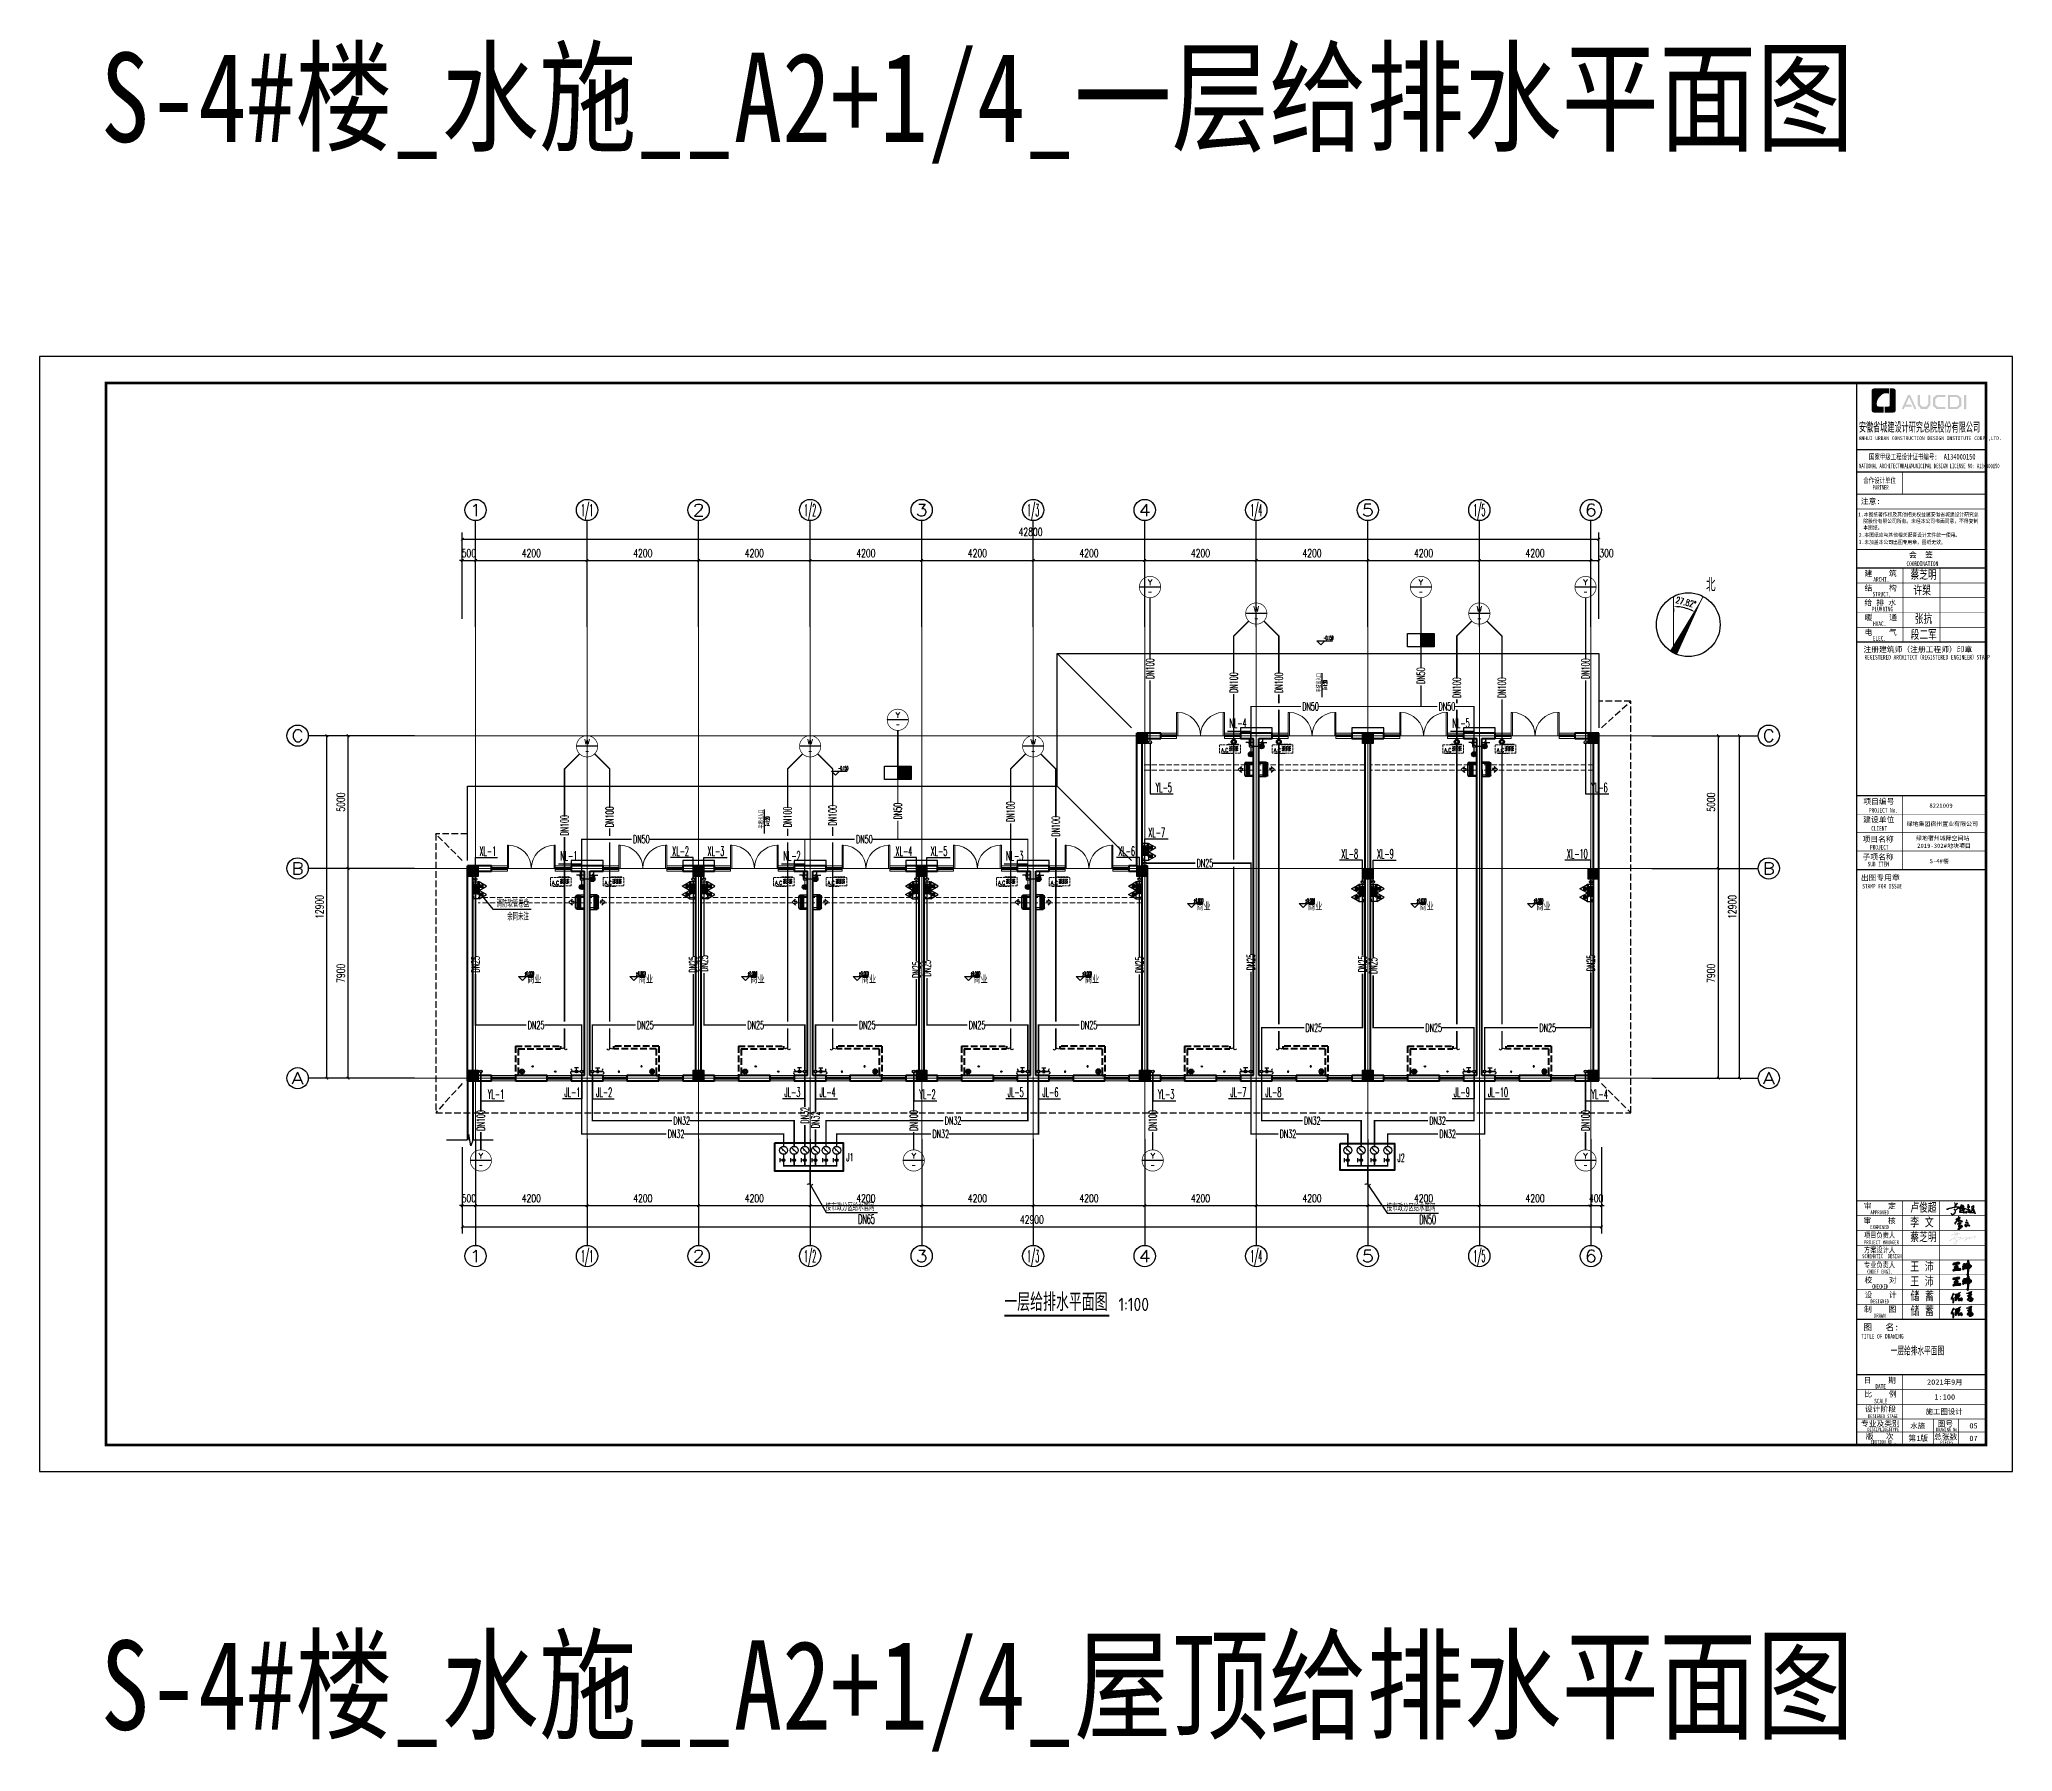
# Model space of a CAD drawing. Extents: x 1725261 to 1937680, y 860327 to 1571294.
# Drawn here: x 1791251 to 1865551, y 1119174 to 1183662 of the extents above; entities that cross this region are included whole.
import ezdxf
from ezdxf.enums import TextEntityAlignment as Align

# ---------------------------------------------------------------- set-up
doc = ezdxf.new("R2010")
doc.units = 0
doc.header["$LTSCALE"] = 1000
doc.header["$MEASUREMENT"] = 0
for name, pattern in [('__DASH', [0.35, 0.25, -0.1]), ('ACAD_ISO10W100', [18.5, 12, -3, 0.5, -3]), ('DASH', [0.35, 0.25, -0.1]), ('DOTE', [2.42, 2, -0.2, 0.02, -0.2])]:
    doc.linetypes.add(name, pattern=pattern)
for name, color, linetype in [('00-300mm尺寸保温石材一体板外包', 44, 'Continuous'), ('A-AC', 8, 'Continuous'), ('A-DI-S(箭头)', 76, 'Continuous'), ('A-EQPM-MECH', 191, 'Continuous'), ('AXIS', 3, 'Continuous'), ('AXIS_TEXT', 4, 'Continuous'), ('C-AXIS(轴号)', 3, 'Continuous'), ('C-AXIS-T(字)', 7, 'Continuous'), ('C-Sheet-图框', 101, 'Continuous'), ('DIM_ELEV', 3, 'Continuous'), ('DIM_SYMB', 3, 'Continuous'), ('DIM_不分区消火栓', 3, 'Continuous'), ('DIM_不分区给水', 3, 'Continuous'), ('DIM_凝结', 3, 'Continuous'), ('DIM_雨水', 3, 'Continuous'), ('EQUIP_不分区给水', 7, 'Continuous'), ('EQUIP_地漏', 7, 'Continuous'), ('EQUIP_污水', 7, 'Continuous'), ('EQUIP_消防', 7, 'Continuous'), ('EQUIP_灭火器', 7, 'Continuous'), ('PIPE-不分区给水', 3, 'J'), ('PIPE-凝结', 150, 'N'), ('PIPE-污水', 2, 'W'), ('PIPE-雨水', 4, 'Y'), ('PUB_DIM', 3, 'Continuous'), ('PUB_TEXT', 4, 'Continuous'), ('S-COLU-HATCH', 30, 'Continuous'), ('S-COLU-LINE1', 6, 'Continuous'), ('TEXT_不分区给水', 7, 'Continuous'), ('TEXT_凝结', 7, 'Continuous'), ('TEXT_污水', 7, 'Continuous'), ('TEXT_雨水', 4, 'Continuous'), ('TWT_LEAD', 3, 'Continuous'), ('TWT_雨水口', 4, 'Continuous'), ('VALVE_不分区给水', 7, 'Continuous'), ('VPIPE-不分区消火栓', 1, 'X'), ('VPIPE-不分区给水', 3, 'J'), ('VPIPE-凝结', 150, 'N'), ('VPIPE-雨水', 4, 'Y'), ('卫生间', 6, 'Continuous'), ('图框', 140, 'Continuous'), ('图签文字', 147, 'Continuous'), ('导图字', 7, 'Continuous'), ('机电标识类', 1, 'Continuous'), ('电子签名-李文', 7, 'DASH'), ('签名-水', 7, 'Continuous')]:
    doc.layers.add(name, color=color, linetype=linetype)
for name, color, linetype, lineweight in [('DOTE', 19, 'DOTE', 9), ('WALL', 9, 'Continuous', 40), ('WINDOW', 8, 'Continuous', 15), ('ZC', 6, 'Continuous', 40), ('图签', 147, 'Continuous', 18), ('平面-看线', 45, 'Continuous', 15), ('平面-空调预留孔', 8, 'Continuous', 15), ('空调', 8, 'Continuous', 13), ('签名', 7, 'Continuous', 18)]:
    doc.layers.add(name, color=color, linetype=linetype, lineweight=lineweight)
doc.styles.add('_TCH_AXIS', font='COMPLEX', dxfattribs={"bigfont": 'GBCBIG'})
doc.styles.add('_TCH_DIM', font='SIMPLEX.shx', dxfattribs={"width": 0.6, "oblique": 10, "bigfont": 'hztxt.shx'})
doc.styles.add('_TCH_DIM_T3', font='SIMPLEX', dxfattribs={"width": 0.705882, "bigfont": 'GBCBIG'})
doc.styles.add('_TWT_CIRCLE', font='COMPLEX', dxfattribs={"width": 1.1, "height": 3.5, "bigfont": 'HZTXT'})
doc.styles.add('_TWT_PIPEDN', font='SIMPLEX.shx', dxfattribs={"width": 0.6, "oblique": 10, "height": 3, "bigfont": 'HZTXT.shx'})
doc.styles.add('_TWT_SERIAL', font='simplex.shx', dxfattribs={"width": 0.6, "oblique": 10, "height": 3.5, "bigfont": 'aadri.shx'})
doc.styles.add('COMPLEX', font='COMPLEX')
doc.styles.add('HT', font='simhei.ttf')
doc.styles.get("Standard").update_dxf_attribs({"font": 'gbenor.shx', "bigfont": 'gbcbig.shx'})
doc.styles.add('宋体', font='', dxfattribs={"height": 50})
doc.styles.add('建筑图签-1', font='simhei.ttf', dxfattribs={"width": 0.7})
doc.styles.add('建筑图签-2', font='TXT.shx', dxfattribs={"width": 0.5, "bigfont": 'HZTXT.shx'})
doc.styles.add('黑体', font='simhei.ttf')
doc.styles.get('宋体').set_extended_font_data('SimSun')
doc.linetypes.add('J', pattern='A,3,-0.2,["J",Standard,S=0.25,R=0,X=-0.1,Y=-0.115],-0.2', length=3.4)
doc.linetypes.add('N', pattern='A,3,-0.2,["N",Standard,S=0.25,R=0,X=-0.1,Y=-0.115],-0.2', length=3.4)
doc.linetypes.add('W', pattern='A,3,-0.2,["W",Standard,S=0.25,R=0,X=-0.1,Y=-0.115],-0.2', length=3.4)
doc.linetypes.add('X', pattern='A,3,-0.2,["X",Standard,S=0.25,R=0,X=-0.1,Y=-0.115],-0.25', length=3.45)
doc.linetypes.add('Y', pattern='A,2,-0.2,["Y",Standard,S=0.4,R=0,X=-0.1,Y=-0.115],-0.35', length=2.55)
doc.dimstyles.new('_TCH_ARCH&&100', dxfattribs={"dimtxt": 297.5, "dimasz": 100, "dimexe": 250, "dimexo": 300, "dimgap": 126.25, "dimtad": 1, "dimdec": 0, "dimzin": 0, "dimdsep": 46, "dimtxsty": '_TCH_DIM_T3', "dimblk": 'ARCHTICK', "dimcen": 0.09, "dimclrt": 7, "dimazin": 2, "dimtfac": 1, "dimtdec": 0, "dimtix": 1, "dimtmove": 2, "dimatfit": 3, "dimfxl": 0, "dimtolj": 1, "dimtzin": 0, "dimarcsym": 0})
doc.dimstyles.new('_TCH_ARROW&&80', dxfattribs={"dimtxt": 238, "dimasz": 160, "dimexe": 200, "dimexo": 240, "dimgap": 101, "dimtad": 1, "dimdec": 0, "dimzin": 0, "dimdsep": 46, "dimtxsty": '_TCH_DIM_T3', "dimcen": 0.09, "dimclrt": 7, "dimazin": 2, "dimtfac": 1, "dimtdec": 0, "dimtix": 1, "dimtmove": 2, "dimatfit": 3, "dimfxl": 0, "dimtolj": 1, "dimtzin": 0, "dimarcsym": 0})

msp = doc.modelspace()

# ---------------------------------------------------------------- texts
at = {"layer": 'C-Sheet-图框', "color": 7, "style": '宋体', "width": 0.6}
msp.add_text('一层给排水平面图', height=300, dxfattribs=at).set_placement((1860961.8, 1134125.9))
at = {"layer": 'C-Sheet-图框', "color": 7, "style": '宋体'}
msp.add_text('05', height=200, dxfattribs=at).set_placement((1863923.8, 1131344.7))
at = {"layer": 'DIM_ELEV', "color": 8, "style": '_TCH_DIM', "width": 0.423529}
for s, p in [('-0.150', (1839597.2, 1161046.9)), ('-0.150', (1821325.3, 1156135.9)), ('%%P0.000', (1834711.1, 1151154.8)), ('%%P0.000', (1838911.1, 1151154.8)), ('%%P0.000', (1843111.1, 1151154.8)), ('%%P0.000', (1847511.1, 1151154.8)), ('%%P0.000', (1809511.1, 1148407.6)), ('%%P0.000', (1813711.1, 1148407.6)), ('%%P0.000', (1817911.1, 1148407.6)), ('%%P0.000', (1822111.1, 1148407.6)), ('%%P0.000', (1826311.1, 1148407.6)), ('%%P0.000', (1830511.1, 1148407.6))]:
    msp.add_text(s, height=148.75, dxfattribs=at).set_placement(p)
at = {"layer": 'DIM_SYMB', "color": 7, "style": '_TCH_DIM', "width": 0.6}
msp.add_text('北', height=500, dxfattribs=at).set_placement((1854007.7, 1162872))
at = {"layer": 'DIM_SYMB', "color": 8, "style": '_TCH_DIM'}
for s, height, width, p in [('平坡出入口', 175, 0.6, (1839526, 1159080.9)), ('i=1:20', 148.75, 0.423529, (1839740.6, 1159181.6)), ('平坡出入口', 175, 0.6, (1818526, 1153946.2)), ('i=1:20', 148.75, 0.423529, (1818740.6, 1154046.8))]:
    msp.add_text(s, height=height, rotation=90, dxfattribs=dict(at, width=width)).set_placement(p)
at = {"layer": 'DIM_不分区消火栓', "color": 7, "style": '_TWT_SERIAL', "width": 0.48}
for s, p in [('XL-7', (1833005.7, 1153618.1)), ('XL-1', (1807817.9, 1152914.4)), ('XL-2', (1815077.7, 1152914.4)), ('XL-3', (1816406.9, 1152914.4)), ('XL-4', (1823488, 1152914.4)), ('XL-5', (1824808.2, 1152914.4)), ('XL-6', (1831874.6, 1152914.4)), ('XL-8', (1840274.6, 1152814.4)), ('XL-9', (1841617, 1152814.4)), ('XL-10', (1848767, 1152814.4))]:
    msp.add_text(s, height=350, dxfattribs=at).set_placement(p)
at = {"layer": 'DIM_不分区给水', "color": 7, "style": '_TWT_SERIAL'}
for s, height, width, p in [('JL-1', 350, 0.48, (1811021.7, 1143831)), ('JL-2', 350, 0.48, (1812216.6, 1143831)), ('JL-3', 350, 0.48, (1819306.2, 1143831)), ('JL-4', 350, 0.48, (1820628.8, 1143831)), ('JL-5', 350, 0.48, (1827712.8, 1143831)), ('JL-6', 350, 0.48, (1829021.6, 1143831)), ('JL-7', 350, 0.48, (1836099.6, 1143831)), ('JL-8', 350, 0.48, (1837416, 1143831)), ('JL-9', 350, 0.48, (1844512.8, 1143831)), ('JL-10', 350, 0.48, (1845796.9, 1143831)), ('接市政分区给水管网', 261.81, 0.6, (1820857.6, 1139545.5)), ('接市政分区给水管网', 261.81, 0.6, (1841983.5, 1139528)), ('DN65', 350, 0.48, (1822079.4, 1139055.5)), ('DN50', 350, 0.48, (1843209.1, 1139038))]:
    msp.add_text(s, height=height, dxfattribs=dict(at, width=width)).set_placement(p)
at = {"layer": 'DIM_凝结', "color": 7, "style": '_TWT_SERIAL', "width": 0.48}
for s, p in [('NL-4', (1836064.2, 1157737.3)), ('NL-5', (1844461.1, 1157737.3)), ('NL-1', (1810864.2, 1152737.3)), ('NL-2', (1819264.2, 1152737.3)), ('NL-3', (1827654.3, 1152737.3))]:
    msp.add_text(s, height=350, dxfattribs=at).set_placement(p)
at = {"layer": 'DIM_雨水', "color": 7, "style": '_TWT_CIRCLE'}
for s, height, p, p2 in [('Y', 203.9, (1832986.8, 1163111.7), (1833157.7, 1163111.7)), ('Y', 203.9, (1843186.8, 1163111.7), (1843357.7, 1163111.7)), ('Y', 203.9, (1849386.8, 1163111.7), (1849557.7, 1163111.7)), ('W', 197, (1836969.1, 1162112.7), (1837175.4, 1162112.7)), ('W', 197, (1845369.1, 1162112.7), (1845575.4, 1162112.7)), ('Y', 203.9, (1823486.8, 1158111.7), (1823657.7, 1158111.7)), ('W', 197, (1811769.1, 1157112.7), (1811975.4, 1157112.7)), ('W', 197, (1820169.1, 1157112.7), (1820375.4, 1157112.7)), ('W', 197, (1828569.1, 1157112.7), (1828775.4, 1157112.7)), ('Y', 203.9, (1807786.8, 1141511.7), (1807957.7, 1141511.7)), ('Y', 203.9, (1824086.8, 1141511.7), (1824257.7, 1141511.7)), ('Y', 203.9, (1833086.8, 1141511.7), (1833257.7, 1141511.7)), ('Y', 203.9, (1849386.8, 1141511.7), (1849557.7, 1141511.7))]:
    msp.add_text(s, height=height, dxfattribs=at).set_placement(p, p2, align=Align.FIT)
at = {"layer": 'DIM_雨水', "color": 7, "style": '_TWT_CIRCLE', "width": 0.777778}
for p, p2 in [((1832996.3, 1162755.6), (1833148.1, 1162755.6)), ((1843196.4, 1162755.6), (1843348.1, 1162755.6)), ((1849396.4, 1162755.6), (1849548.1, 1162755.6)), ((1836996.4, 1161755.6), (1837148.1, 1161755.6)), ((1845396.4, 1161755.6), (1845548.1, 1161755.6)), ((1823496.4, 1157755.6), (1823648.1, 1157755.6)), ((1811796.4, 1156755.6), (1811948.1, 1156755.6)), ((1820196.4, 1156755.6), (1820348.1, 1156755.6)), ((1828596.4, 1156755.6), (1828748.1, 1156755.6)), ((1807796.4, 1141155.6), (1807948.1, 1141155.6)), ((1824096.4, 1141155.6), (1824248.1, 1141155.6)), ((1833096.4, 1141155.6), (1833248.1, 1141155.6)), ((1849396.4, 1141155.6), (1849548.1, 1141155.6))]:
    msp.add_text('-', height=207, dxfattribs=at).set_placement(p, p2, align=Align.FIT)
at = {"layer": 'DIM_雨水', "color": 7, "style": '_TWT_SERIAL', "width": 0.48}
for s, p in [('YL-5', (1833278.1, 1155311.1)), ('YL-6', (1849686.9, 1155311.1)), ('YL-1', (1808134.1, 1143754.6)), ('YL-2', (1824381.8, 1143754.6)), ('YL-3', (1833370.1, 1143754.6)), ('YL-4', (1849694.1, 1143754.6))]:
    msp.add_text(s, height=350, dxfattribs=at).set_placement(p)
at = {"layer": 'PUB_TEXT', "color": 8}
for p in [(1834817.7, 1150858.2), (1839017.7, 1150858.2), (1843217.7, 1150858.2), (1847617.7, 1150858.2), (1809617.7, 1148110.9), (1813817.7, 1148110.9), (1818017.7, 1148110.9), (1822217.7, 1148110.9), (1826417.7, 1148110.9), (1830617.7, 1148110.9)]:
    msp.add_text('商业', height=270.07, dxfattribs=at).set_placement(p)
at = {"layer": 'PUB_TEXT'}
for s, height, p in [('一层给排水平面图', 675.18, (1827584.2, 1135765.8)), ('1:100', 500, (1831884.5, 1135765.8))]:
    msp.add_text(s, height=height, dxfattribs=at).set_placement(p)
at = {"layer": 'TEXT_不分区给水', "style": '_TWT_PIPEDN', "width": 0.48}
for s, p in [('DN25', (1834825.9, 1152486.9)), ('DN25', (1809639.6, 1146386.9)), ('DN25', (1813756.3, 1146386.9)), ('DN25', (1817909.8, 1146386.9)), ('DN25', (1822107.8, 1146386.9)), ('DN25', (1826244.7, 1146386.9)), ('DN25', (1830459, 1146386.9)), ('DN25', (1838926.3, 1146286.9)), ('DN25', (1843438.8, 1146286.9)), ('DN25', (1847734.4, 1146286.9)), ('DN32', (1815124.6, 1142786.9)), ('DN32', (1838865.3, 1142786.9)), ('DN32', (1843584.2, 1142786.9)), ('DN32', (1814911.9, 1142286.9)), ('DN32', (1824879.2, 1142286.9)), ('DN32', (1837952.6, 1142286.9)), ('DN32', (1843967, 1142286.9)), ('J1', (1821635.1, 1141409.8)), ('J2', (1842393.3, 1141388.4))]:
    msp.add_text(s, height=300, dxfattribs=at).set_placement(p)
for s, rotation, p in [('DN25', 90, (1807822.2, 1148512.2)), ('DN25', 90, (1816022.2, 1148512.2)), ('DN25', 90, (1816422.2, 1148544.7)), ('DN25', 90, (1824422.2, 1148316.8)), ('DN25', 90, (1824822.2, 1148365.5)), ('DN25', 90, (1832822.2, 1148495.5)), ('DN25', 90, (1837022.2, 1148594.4)), ('DN25', 90, (1841222.2, 1148529.3)), ('DN25', 90, (1841622.2, 1148464.3)), ('DN25', 90, (1849822.2, 1148562)), ('DN32', 90, (1820222.2, 1142824.2)), ('DN32', 90, (1820622.2, 1142654.9)), ('DN32', 0, (1825341.6, 1142786.9))]:
    msp.add_text(s, height=300, rotation=rotation, dxfattribs=at).set_placement(p)
at = {"layer": 'TEXT_凝结', "style": '_TWT_PIPEDN', "width": 0.48}
for p in [(1843422.2, 1159385), (1823722.2, 1154282)]:
    msp.add_text('DN50', height=300, rotation=90, dxfattribs=at).set_placement(p)
for p in [(1838802.3, 1158386.9), (1843937.3, 1158386.9), (1813602.3, 1153386.9), (1822002.3, 1153386.9)]:
    msp.add_text('DN50', height=300, dxfattribs=at).set_placement(p)
at = {"layer": 'TEXT_污水', "style": '_TWT_PIPEDN', "width": 0.48}
for rotation, p in [(90, (1836372.5, 1159051.6)), (90, (1838072, 1159043.8)), (90, (1844772.5, 1158859)), (90, (1846472, 1158859.4)), (90.016709, (1821269.5, 1154051.1)), (90, (1827972.5, 1154186.4)), (90, (1811172.5, 1153669)), (90, (1812872, 1153992.6)), (90, (1819572.5, 1153990.8)), (90, (1829672, 1153635.5))]:
    msp.add_text('DN100', height=300, rotation=rotation, dxfattribs=at).set_placement(p)
at = {"layer": 'TEXT_雨水', "color": 0, "style": '_TWT_PIPEDN', "width": 0.48}
for rotation, p in [(89.995262, (1833222.4, 1159575.1)), (89.995262, (1849622.4, 1159575.1)), (89.986275, (1808021.7, 1142554.9)), (89.986275, (1824321.7, 1142554.9)), (89.986275, (1833321.7, 1142554.9)), (89.986275, (1849621.7, 1142554.9))]:
    msp.add_text('DN100', height=300, rotation=rotation, dxfattribs=at).set_placement(p)
at = {"layer": 'TWT_LEAD', "color": 7, "style": '_TWT_SERIAL', "width": 0.6}
for s, p in [('消防软管卷盘', (1808463.5, 1150973.9)), ('余同未注', (1808865.9, 1150483.9))]:
    msp.add_text(s, height=261.81, dxfattribs=at).set_placement(p)
at = {"layer": '导图字', "color": 1, "style": '黑体', "width": 0.8}
for s, p in [('S-4#楼_水施__A2+1/4_一层给排水平面图', (1793558.4, 1179802)), ('S-4#楼_水施__A2+1/4_屋顶给排水平面图', (1793558.4, 1119993.6))]:
    msp.add_text(s, height=3364.726, dxfattribs=at).set_placement(p)

# ---------------------------------------------------------------- blocks, each defined once
blk = doc.blocks.new('A$C4674339A')
for p, q in [((650, 0), (0, 0)), ((0, 0), (0, -240)), ((64, -38), (64, 0)), ((270, 0), (270, -240)), ((473, -38), (473, 0)), ((560, -37), (560, 0)), ((618, 0), (618, -37)), ((650, -240), (650, 0)), ((6, -185), (0, -185)), ((0, -185), (0, -220)), ((0, -220), (6, -220)), ((0, -240), (650, -240)), ((6, -220), (6, -185)), ((10, -191), (6, -191)), ((6, -191), (6, -215)), ((6, -215), (10, -215)), ((10, -215), (10, -191)), ((10, -204), (10, -202)), ((10, -202), (479, -202)), ((479, -204), (10, -204)), ((472, -38), (64, -38)), ((68, -191), (68, -201)), ((92, -191), (68, -191)), ((92, -38), (92, -191)), ((449, -114), (92, -66)), ((449, -153), (92, -105)), ((449, -191), (92, -142)), ((92, -191), (449, -191)), ((449, -81), (133, -38)), ((449, -38), (449, -191)), ((449, -191), (473, -191)), ((473, -191), (473, -201)), ((479, -202), (479, -204)), ((618, -37), (560, -37))]:
    blk.add_line(p, q)
blk = doc.blocks.new('A$C0D704E5B')
at = {"layer": 'EQUIP_消防', "xscale": -1, "rotation": 90}
blk.add_blockref('A$C4674339A', (0, 0), dxfattribs=at)
blk = doc.blocks.new('院标1')
h = blk.add_hatch(color=150)
h.dxf.hatch_style = 1
h.set_gradient(color1=(33, 113, 253), color2=(33, 113, 253), tint=1, name='INVCURVED')
edge = h.paths.add_edge_path()
edge.add_spline(control_points=[(116373, 648379), (116379, 648379), (116382, 648379), (116391, 648379), (116391, 648379), (116391, 648379), (116616, 648379), (116616, 648379), (116616, 648379), (116616, 648379), (116616, 648054), (116616, 648054), (116616, 648054), (116616, 648054), (116108, 648054), (116108, 648054), (116108, 648054), (116028, 648054), (115963, 648111), (115963, 648199), (115963, 648199), (115963, 648199), (115963, 649215), (115963, 649215), (115963, 649215), (115963, 649295), (116018, 649360), (116108, 649360), (116108, 649360), (116108, 649360), (116897, 649360), (116897, 649360), (116897, 649360), (116897, 649360), (116897, 649080), (116897, 649080), (116897, 649080), (116897, 649080), (116566, 649140), (116356, 648859), (116356, 648859), (116245, 648719), (116240, 648545), (116247, 648466), (116247, 648466), (116254, 648386), (116247, 648466), (116247, 648466), (116247, 648466), (116247, 648466), (116258, 648374), (116373, 648379)], knot_values=[0, 0, 0, 0, 0.0714286, 0.0714286, 0.0714286, 0.1071429, 0.1428571, 0.1428571, 0.1428571, 0.1785714, 0.2142857, 0.2142857, 0.2142857, 0.25, 0.2857143, 0.2857143, 0.2857143, 0.3214286, 0.3571429, 0.3571429, 0.3571429, 0.3928571, 0.4285714, 0.4285714, 0.4285714, 0.4642857, 0.5, 0.5, 0.5, 0.5357143, 0.5714286, 0.5714286, 0.5714286, 0.6071429, 0.6428571, 0.6428571, 0.6428571, 0.6785714, 0.7142857, 0.7142857, 0.7142857, 0.75, 0.7857143, 0.7857143, 0.7857143, 0.8214286, 0.8571429, 0.8571429, 0.8571429, 0.9285714, 1, 1, 1, 1], degree=3, periodic=0)
h = blk.add_hatch(color=150)
h.dxf.hatch_style = 1
h.set_gradient(color1=(33, 113, 253), color2=(33, 113, 253), tint=1, name='INVCURVED')
edge = h.paths.add_edge_path()
edge.add_spline(control_points=[(117268, 649215), (117268, 649215), (117268, 648199), (117268, 648199), (117268, 648199), (117268, 648114), (117212, 648054), (117123, 648054), (117123, 648054), (117123, 648054), (116663, 648054), (116663, 648054), (116663, 648054), (116663, 648054), (116663, 648379), (116663, 648379), (116663, 648379), (116663, 648379), (116865, 648379), (116865, 648379), (116865, 648379), (116907, 648379), (116941, 648413), (116941, 648455), (116941, 648455), (116941, 648455), (116941, 649360), (116941, 649360), (116941, 649360), (116941, 649360), (117123, 649360), (117123, 649360), (117123, 649360), (117204, 649360), (117268, 649306), (117268, 649215)], knot_values=[0, 0, 0, 0, 0.1, 0.1, 0.1, 0.15, 0.2, 0.2, 0.2, 0.25, 0.3, 0.3, 0.3, 0.35, 0.4, 0.4, 0.4, 0.45, 0.5, 0.5, 0.5, 0.55, 0.6, 0.6, 0.6, 0.65, 0.7, 0.7, 0.7, 0.75, 0.8, 0.8, 0.8, 0.9, 1, 1, 1, 1], degree=3, periodic=0)
blk = doc.blocks.new('ljc')
at = {"linetype": 'Continuous'}
h = blk.add_hatch(color=0, dxfattribs=at)
h.paths.add_polyline_path([(2023, 1568), (2019, 1564), (2020, 1562), (2024, 1562), (2022, 1552), (1955, 1538), (1933, 1530), (1930, 1527), (1929, 1525), (1931, 1523), (1944, 1524), (1946, 1526), (1942, 1528), (1960, 1535), (1967, 1535), (1975, 1538), (1985, 1539), (1998, 1543), (2010, 1544), (2018, 1547), (2025, 1546), (2035, 1549), (2061, 1550), (2052, 1537), (2042, 1528), (2028, 1521), (2023, 1521), (2018, 1526), (2015, 1527), (2013, 1525), (2013, 1521), (2019, 1516), (2022, 1508), (2022, 1494), (2012, 1477), (2000, 1469), (1988, 1467), (1982, 1473), (1980, 1480), (1978, 1482), (1978, 1475), (1981, 1468), (1988, 1463), (1994, 1463), (2005, 1467), (2018, 1478), (2027, 1493), (2028, 1504), (2025, 1517), (2033, 1518), (2054, 1533), (2067, 1549), (2067, 1552), (2064, 1555), (2029, 1553), (2036, 1575), (2049, 1591), (2047, 1593), (2043, 1592), (2028, 1573), (2025, 1589), (2021, 1597), (2018, 1599), (2017, 1597), (2020, 1590)])
h.paths.add_polyline_path([(2081, 1522), (2081, 1528), (2075, 1541), (2093, 1562), (2097, 1572), (2094, 1577), (2087, 1576), (2089, 1572), (2092, 1572), (2091, 1567), (2080, 1551), (2066, 1537), (2065, 1535), (2067, 1533), (2073, 1535), (2077, 1523), (2077, 1513), (2072, 1496), (2072, 1492), (2074, 1490), (2078, 1494), (2083, 1510), (2099, 1510), (2119, 1507), (2119, 1500), (2116, 1496), (2108, 1493), (2087, 1496), (2084, 1492), (2087, 1489), (2103, 1488), (2122, 1483), (2140, 1484), (2148, 1482), (2152, 1486), (2152, 1491), (2148, 1488), (2125, 1488), (2114, 1490), (2124, 1499), (2126, 1509), (2121, 1512), (2119, 1511), (2108, 1514), (2124, 1523), (2132, 1532), (2130, 1535), (2121, 1536), (2115, 1533), (2109, 1533), (2123, 1555), (2121, 1559), (2114, 1557), (2116, 1564), (2115, 1569), (2111, 1573), (2105, 1572), (2093, 1554)])
h.paths.add_polyline_path([(2089, 1535), (2097, 1535), (2112, 1551), (2116, 1552), (2111, 1543), (2099, 1528), (2101, 1526), (2114, 1528), (2121, 1531), (2124, 1530), (2118, 1524), (2101, 1515), (2084, 1514), (2084, 1518)], flags=16)
h.paths.add_polyline_path([(2093, 1537), (2095, 1540), (2103, 1546), (2096, 1537)], flags=16)
h.paths.add_polyline_path([(2093, 1544), (2094, 1549), (2106, 1568), (2109, 1569), (2111, 1567), (2108, 1554), (2104, 1550)], flags=16)
h.paths.add_polyline_path([(2141, 1534), (2138, 1533), (2137, 1531), (2142, 1527), (2155, 1522), (2158, 1523), (2153, 1528)])
h.paths.add_polyline_path([(2175, 1522), (2173, 1524), (2172, 1546), (2183, 1545), (2185, 1547), (2183, 1557), (2178, 1566), (2177, 1561), (2180, 1556), (2181, 1550), (2175, 1550), (2170, 1554), (2169, 1574), (2171, 1574), (2175, 1569), (2176, 1571), (2170, 1579), (2167, 1579), (2165, 1577), (2164, 1562), (2166, 1553), (2163, 1553), (2162, 1551), (2167, 1547), (2169, 1537), (2169, 1524), (2166, 1521), (2165, 1517), (2168, 1513), (2170, 1513), (2173, 1517), (2180, 1517), (2178, 1502), (2175, 1500), (2167, 1499), (2175, 1496), (2180, 1497), (2183, 1500), (2184, 1511), (2187, 1521), (2185, 1523)])
h.paths.add_polyline_path([(2233, 1542), (2233, 1564), (2231, 1567), (2215, 1558), (2210, 1557), (2206, 1552), (2211, 1548), (2211, 1551), (2229, 1560), (2228, 1542), (2227, 1537), (2224, 1533), (2220, 1534), (2213, 1542), (2211, 1543), (2209, 1541), (2209, 1508), (2189, 1508), (2187, 1506), (2191, 1503), (2213, 1503), (2217, 1511), (2222, 1516), (2232, 1518), (2234, 1513), (2234, 1505), (2227, 1505), (2232, 1502), (2232, 1500), (2228, 1497), (2229, 1493), (2239, 1495), (2243, 1489), (2243, 1486), (2212, 1492), (2189, 1492), (2179, 1494), (2176, 1496), (2167, 1496), (2164, 1498), (2154, 1499), (2147, 1503), (2144, 1503), (2143, 1501), (2144, 1498), (2153, 1494), (2174, 1491), (2186, 1487), (2211, 1487), (2222, 1484), (2230, 1484), (2243, 1480), (2249, 1480), (2251, 1482), (2244, 1496), (2246, 1499), (2238, 1503), (2239, 1513), (2237, 1520), (2233, 1523), (2224, 1522), (2214, 1516), (2212, 1522), (2213, 1536), (2220, 1530), (2228, 1530), (2230, 1532)])
at = {"color": 0, "linetype": 'Continuous', "elevation": 16426272}
for points in [[(1930, 1527), (1929, 1525), (1931, 1523), (1944, 1524), (1946, 1526), (1942, 1528), (1960, 1535), (1967, 1535), (1975, 1538), (1985, 1539), (1998, 1543), (2010, 1544), (2018, 1547), (2025, 1546), (2035, 1549), (2061, 1550), (2052, 1537), (2042, 1528), (2028, 1521), (2023, 1521), (2018, 1526), (2015, 1527), (2013, 1525), (2013, 1521), (2019, 1516), (2022, 1508), (2022, 1494), (2012, 1477), (2000, 1469), (1988, 1467), (1982, 1473), (1980, 1480), (1978, 1482), (1978, 1475), (1981, 1468), (1988, 1463), (1994, 1463), (2005, 1467), (2018, 1478), (2027, 1493), (2028, 1504), (2025, 1517), (2033, 1518), (2054, 1533), (2067, 1549), (2067, 1552), (2064, 1555), (2029, 1553), (2036, 1575), (2049, 1591), (2047, 1593), (2043, 1592), (2028, 1573), (2025, 1589), (2021, 1597), (2018, 1599), (2017, 1597), (2020, 1590), (2023, 1568), (2019, 1564), (2020, 1562), (2024, 1562), (2022, 1552), (1955, 1538), (1933, 1530), (1930, 1527)], [(2016, 1561), (2015, 1560), (2017, 1560), (2016, 1561)], [(2017, 1562), (2016, 1561), (2019, 1561), (2017, 1562)], [(2066, 1537), (2065, 1535), (2067, 1533), (2073, 1535), (2077, 1523), (2077, 1513), (2072, 1496), (2072, 1492), (2074, 1490), (2078, 1494), (2083, 1510), (2099, 1510), (2119, 1507), (2119, 1500), (2116, 1496), (2108, 1493), (2087, 1496), (2084, 1492), (2087, 1489), (2103, 1488), (2122, 1483), (2140, 1484), (2148, 1482), (2152, 1486), (2152, 1491), (2148, 1488), (2125, 1488), (2114, 1490), (2124, 1499), (2126, 1509), (2121, 1512), (2119, 1511), (2108, 1514), (2124, 1523), (2132, 1532), (2130, 1535), (2121, 1536), (2115, 1533), (2109, 1533), (2123, 1555), (2121, 1559), (2114, 1557), (2116, 1564), (2115, 1569), (2111, 1573), (2105, 1572), (2093, 1554), (2081, 1522), (2081, 1528), (2075, 1541), (2093, 1562), (2097, 1572), (2094, 1577), (2087, 1576), (2089, 1572), (2092, 1572), (2091, 1567), (2080, 1551), (2066, 1537)], [(2093, 1544), (2094, 1549), (2106, 1568), (2109, 1569), (2111, 1567), (2108, 1554), (2104, 1550), (2093, 1544)], [(2144, 1503), (2143, 1501), (2144, 1498), (2153, 1494), (2174, 1491), (2186, 1487), (2211, 1487), (2222, 1484), (2230, 1484), (2243, 1480), (2249, 1480), (2251, 1482), (2244, 1496), (2246, 1499), (2238, 1503), (2239, 1513), (2237, 1520), (2233, 1523), (2224, 1522), (2214, 1516), (2212, 1522), (2213, 1536), (2220, 1530), (2228, 1530), (2230, 1532), (2233, 1542), (2233, 1564), (2231, 1567), (2215, 1558), (2210, 1557), (2206, 1552), (2211, 1548), (2211, 1551), (2229, 1560), (2228, 1542), (2227, 1537), (2224, 1533), (2220, 1534), (2213, 1542), (2211, 1543), (2209, 1541), (2209, 1508), (2189, 1508), (2187, 1506), (2191, 1503), (2213, 1503), (2217, 1511), (2222, 1516), (2232, 1518), (2234, 1513), (2234, 1505), (2227, 1505), (2232, 1502), (2232, 1500), (2228, 1497), (2229, 1493), (2239, 1495), (2243, 1489), (2243, 1486), (2212, 1492), (2189, 1492), (2179, 1494), (2176, 1496), (2167, 1496), (2164, 1498), (2154, 1499), (2147, 1503), (2144, 1503)], [(2163, 1553), (2162, 1551), (2167, 1547), (2169, 1537), (2169, 1524), (2166, 1521), (2165, 1517), (2168, 1513), (2170, 1513), (2173, 1517), (2180, 1517), (2178, 1502), (2175, 1500), (2167, 1499), (2175, 1496), (2180, 1497), (2183, 1500), (2184, 1511), (2187, 1521), (2185, 1523), (2175, 1522), (2173, 1524), (2172, 1546), (2183, 1545), (2185, 1547), (2183, 1557), (2178, 1566), (2177, 1561), (2180, 1556), (2181, 1550), (2175, 1550), (2170, 1554), (2169, 1574), (2171, 1574), (2175, 1569), (2176, 1571), (2170, 1579), (2167, 1579), (2165, 1577), (2164, 1562), (2166, 1553), (2163, 1553)], [(2177, 1569), (2176, 1570), (2175, 1567), (2177, 1565), (2177, 1569)], [(2084, 1514), (2084, 1518), (2089, 1535), (2097, 1535), (2112, 1551), (2116, 1552), (2111, 1543), (2099, 1528), (2101, 1526), (2114, 1528), (2121, 1531), (2124, 1530), (2118, 1524), (2101, 1515), (2084, 1514)], [(2093, 1537), (2095, 1540), (2103, 1546), (2096, 1537), (2093, 1537)], [(2138, 1533), (2137, 1531), (2142, 1527), (2155, 1522), (2158, 1523), (2153, 1528), (2141, 1534), (2138, 1533)]]:
    blk.add_lwpolyline(points, dxfattribs=at)
blk = doc.blocks.new('A$C44B256A7')
at = {"layer": '电子签名-李文'}
h = blk.add_hatch(color=0, dxfattribs=at)
h.dxf.hatch_style = 1
h.paths.add_polyline_path([(934, -1198), (941, -1210), (956, -1216), (968, -1207), (992, -1199), (1012, -1194), (1037, -1192), (1054, -1200), (1076, -1215), (1093, -1230), (1096, -1243), (1095, -1265), (1092, -1286), (1086, -1310), (1075, -1335), (1059, -1365), (1039, -1388), (1024, -1405), (1007, -1416), (991, -1423), (973, -1429), (958, -1429), (945, -1423), (936, -1414), (927, -1402), (919, -1391), (910, -1376), (910, -1366), (915, -1361), (935, -1366), (957, -1369), (977, -1373), (1002, -1377), (1020, -1380), (1055, -1386), (1075, -1389), (1102, -1393), (1140, -1392), (1169, -1396), (1199, -1396), (1222, -1404), (1226, -1395), (1230, -1384), (1221, -1380), (1202, -1379), (1168, -1378), (1110, -1373), (1073, -1371), (1046, -1369), (997, -1351), (972, -1349), (946, -1344), (925, -1342), (903, -1340), (893, -1348), (890, -1366), (894, -1381), (897, -1390), (916, -1418), (935, -1434), (951, -1442), (978, -1445), (993, -1442), (1013, -1435), (1029, -1424), (1042, -1415), (1055, -1395), (1073, -1371), (1079, -1362), (1095, -1333), (1111, -1306), (1111, -1281), (1114, -1251), (1116, -1233), (1101, -1208), (1084, -1194), (1069, -1182), (1055, -1176), (1037, -1171), (1016, -1172), (990, -1176), (970, -1183), (958, -1186), (940, -1186), (934, -1191)])
h.paths.add_polyline_path([(987, -1030), (1007, -1049), (1020, -1066), (1032, -1071), (1036, -1064), (1030, -1052), (1020, -1039), (1013, -1028), (1006, -1017), (992, -1016), (986, -1024)])
h.paths.add_polyline_path([(395, -1278), (403, -1295), (420, -1295), (516, -1261), (580, -1237), (606, -1225), (604, -1242), (569, -1289), (521, -1338), (502, -1370), (469, -1415), (459, -1437), (466, -1461), (473, -1463), (505, -1473), (561, -1464), (589, -1463), (635, -1455), (656, -1452), (683, -1449), (699, -1446), (687, -1462), (666, -1475), (650, -1485), (642, -1496), (607, -1527), (583, -1544), (580, -1546), (575, -1557), (545, -1583), (532, -1592), (516, -1602), (509, -1608), (462, -1636), (449, -1640), (446, -1634), (474, -1608), (494, -1591), (506, -1568), (523, -1548), (531, -1543), (553, -1516), (584, -1491), (603, -1465), (635, -1430), (668, -1402), (694, -1383), (693, -1366), (669, -1376), (650, -1395), (619, -1417), (594, -1442), (569, -1472), (533, -1499), (492, -1545), (460, -1590), (425, -1625), (417, -1648), (432, -1658), (463, -1657), (488, -1643), (516, -1628), (543, -1606), (571, -1586), (603, -1554), (635, -1533), (664, -1502), (690, -1485), (715, -1464), (726, -1446), (732, -1424), (710, -1420), (656, -1427), (590, -1434), (534, -1446), (510, -1444), (492, -1444), (486, -1428), (519, -1384), (565, -1324), (604, -1274), (630, -1231), (626, -1201), (589, -1206), (563, -1218), (528, -1229), (519, -1232), (499, -1236), (473, -1243), (448, -1253), (428, -1261), (405, -1271), (394, -1276)])
edge = h.paths.add_edge_path()
edge.add_line((470, -744), (463, -751))
edge.add_line((479, -744), (470, -744))
edge.add_line((486, -757), (479, -744))
edge.add_line((488, -983), (488, -948))
edge.add_line((505, -985), (488, -983))
edge.add_line((531, -998), (505, -985))
edge.add_line((559, -1019), (531, -998))
edge.add_line((586, -1042), (559, -1019))
edge.add_line((649, -1079), (586, -1042))
edge.add_line((698, -1095), (649, -1079))
edge.add_line((735, -1105), (698, -1095))
edge.add_line((727, -1120), (735, -1105))
edge.add_line((692, -1122), (727, -1120))
edge.add_line((655, -1122), (692, -1122))
edge.add_line((675, -1107), (655, -1122))
edge.add_line((627, -1093), (675, -1107))
edge.add_line((570, -1058), (627, -1093))
edge.add_line((495, -1007), (570, -1058))
edge.add_line((490, -1012), (495, -1007))
edge.add_line((495, -1144), (490, -1012))
edge.add_line((491, -1152), (495, -1144))
edge.add_line((471, -1149), (491, -1152))
edge.add_line((413, -1057), (471, -1149))
edge.add_line((371, -1021), (413, -1057))
edge.add_line((341, -1002), (371, -1021))
edge.add_line((314, -991), (341, -1002))
edge.add_line((286, -969), (314, -991))
edge.add_line((297, -954), (286, -969))
edge.add_line((497, -860), (487, -865))
edge.add_line((563, -849), (497, -860))
edge.add_line((565, -866), (563, -849))
edge.add_line((448, -990), (471, -966))
edge.add_line((239, -1246), (448, -990))
edge.add_line((247, -1268), (239, -1246))
edge.add_line((227, -1272), (247, -1268))
edge.add_line((213, -1252), (227, -1272))
edge.add_line((221, -1213), (213, -1252))
edge.add_line((366, -1049), (221, -1213))
edge.add_line((531, -873), (487, -920))
edge.add_line((523, -874), (531, -873))
edge.add_line((444, -905), (468, -895))
edge.add_line((350, -952), (444, -905))
edge.add_line((322, -977), (350, -952))
edge.add_line((376, -998), (322, -977))
edge.add_line((410, -1028), (376, -998))
edge.add_line((430, -1046), (410, -1028))
edge.add_line((458, -1093), (430, -1046))
edge.add_line((476, -1116), (458, -1093))
edge.add_line((463, -751), (470, -938))
h = blk.add_hatch(color=0, dxfattribs=at)
h.dxf.hatch_style = 1
h.paths.add_polyline_path([(401, -1047), (383, -1031), (366, -1049), (221, -1213), (213, -1252), (227, -1272), (247, -1268), (239, -1246)])
h.paths.add_polyline_path([(414, -1032), (410, -1028), (397, -1017), (383, -1031), (401, -1047)])
h = blk.add_hatch(color=0, dxfattribs=at)
h.dxf.hatch_style = 1
h.paths.add_polyline_path([(322, -977), (350, -952), (444, -905), (468, -895), (468, -874), (297, -954), (286, -969), (314, -991), (341, -1002), (371, -1021), (383, -1031), (397, -1017), (376, -998)])
h = blk.add_hatch(color=0, dxfattribs=at)
h.dxf.hatch_style = 1
h.paths.add_polyline_path([(470, -938), (397, -1017), (414, -1031), (448, -990), (471, -966), (476, -1116), (458, -1093), (430, -1046), (414, -1032), (401, -1047), (413, -1057), (471, -1149), (491, -1152), (495, -1144), (490, -1012), (495, -1007), (570, -1058), (627, -1093), (675, -1107), (655, -1122), (692, -1122), (727, -1120), (735, -1105), (698, -1095), (649, -1079), (586, -1042), (559, -1019), (531, -998), (505, -985), (488, -983), (488, -948), (565, -866), (563, -849), (497, -860), (487, -865), (486, -757), (479, -744), (470, -744), (463, -751)])
h.paths.add_polyline_path([(487, -888), (535, -869), (487, -920)], flags=16)
h = blk.add_hatch(color=0, dxfattribs=at)
h.dxf.hatch_style = 1
h.paths.add_polyline_path([(604, -1432), (594, -1442), (576, -1464), (589, -1463), (607, -1460), (636, -1429)])
h.paths.add_polyline_path([(1055, -1386), (1061, -1387), (1073, -1371), (1055, -1370), (1043, -1384)])
at = {"layer": '电子签名-李文', "color": 0}
for p, q in [((221, -1213, 0), (213, -1252, 0)), ((213, -1252, 0), (227, -1272, 0)), ((366, -1049, 0), (221, -1213, 0)), ((227, -1272, 0), (247, -1268, 0)), ((239, -1246, 0), (448, -990, 0)), ((247, -1268, 0), (239, -1246, 0)), ((297, -954, 0), (286, -969, 0)), ((286, -969, 0), (314, -991, 0)), ((468, -874, 0), (297, -954, 0)), ((314, -991, 0), (341, -1002, 0)), ((322, -977, 0), (350, -952, 0)), ((376, -998, 0), (322, -977, 0)), ((341, -1002, 0), (371, -1021, 0)), ((350, -952, 0), (444, -905, 0)), ((470, -938, 0), (366, -1049, 0)), ((371, -1021, 0), (413, -1057, 0)), ((410, -1028, 0), (376, -998, 0)), ((430, -1046, 0), (410, -1028, 0)), ((413, -1057, 0), (471, -1149, 0)), ((458, -1093, 0), (430, -1046, 0)), ((444, -905, 0), (468, -895, 0)), ((448, -990, 0), (471, -966, 0)), ((476, -1116, 0), (458, -1093, 0)), ((470, -744, 0), (463, -751, 0)), ((463, -751, 0), (470, -938, 0)), ((479, -744, 0), (470, -744, 0)), ((471, -966, 0), (476, -1116, 0)), ((471, -1149, 0), (491, -1152, 0)), ((486, -757, 0), (479, -744, 0)), ((487, -865, 0), (486, -757, 0)), ((497, -860, 0), (487, -865, 0)), ((531, -873, 0), (487, -920, 0)), ((487, -888, 0), (523, -874, 0)), ((487, -920, 0), (487, -888, 0)), ((488, -948, 0), (565, -866, 0)), ((488, -983, 0), (488, -948, 0)), ((505, -985, 0), (488, -983, 0)), ((490, -1012, 0), (495, -1007, 0)), ((495, -1144, 0), (490, -1012, 0)), ((491, -1152, 0), (495, -1144, 0)), ((495, -1007, 0), (570, -1058, 0)), ((563, -849, 0), (497, -860, 0)), ((531, -998, 0), (505, -985, 0)), ((523, -874, 0), (531, -873, 0)), ((559, -1019, 0), (531, -998, 0)), ((586, -1042, 0), (559, -1019, 0)), ((565, -866, 0), (563, -849, 0)), ((570, -1058, 0), (627, -1093, 0)), ((649, -1079, 0), (586, -1042, 0)), ((627, -1093, 0), (675, -1107, 0)), ((698, -1095, 0), (649, -1079, 0)), ((675, -1107, 0), (655, -1122, 0)), ((655, -1122, 0), (692, -1122, 0)), ((692, -1122, 0), (727, -1120, 0)), ((735, -1105, 0), (698, -1095, 0)), ((727, -1120, 0), (735, -1105, 0))]:
    blk.add_line(p, q, dxfattribs=at)
at = {"layer": '电子签名-李文', "color": 0, "elevation": 0}
for points in [[(395, -1278), (403, -1295), (420, -1295), (516, -1261), (580, -1237), (606, -1225), (604, -1242), (569, -1289), (521, -1338), (502, -1370), (469, -1415), (459, -1437), (466, -1461), (473, -1463), (505, -1473), (561, -1464), (589, -1463), (635, -1455), (656, -1452), (683, -1449), (699, -1446), (687, -1462), (666, -1475), (650, -1485), (642, -1496), (607, -1527), (583, -1544), (580, -1546), (575, -1557), (545, -1583), (532, -1592), (516, -1602), (509, -1608), (462, -1636), (449, -1640), (446, -1634), (474, -1608), (494, -1591), (506, -1568), (523, -1548), (531, -1543), (553, -1516), (584, -1491), (603, -1465), (635, -1430), (668, -1402), (694, -1383), (693, -1366), (669, -1376), (650, -1395), (619, -1417), (594, -1442), (569, -1472), (533, -1499), (492, -1545), (460, -1590), (425, -1625), (417, -1648), (432, -1658), (463, -1657), (488, -1643), (516, -1628), (543, -1606), (571, -1586), (603, -1554), (635, -1533), (664, -1502), (690, -1485), (715, -1464), (726, -1446), (732, -1424), (710, -1420), (656, -1427), (590, -1434), (534, -1446), (510, -1444), (492, -1444), (486, -1428), (519, -1384), (565, -1324), (604, -1274), (630, -1231), (626, -1201), (589, -1206), (563, -1218), (528, -1229), (519, -1232), (499, -1236), (473, -1243), (448, -1253), (428, -1261), (405, -1271), (394, -1276), (395, -1278)], [(934, -1198), (941, -1210), (956, -1216), (968, -1207), (992, -1199), (1012, -1194), (1037, -1192), (1054, -1200), (1076, -1215), (1093, -1230), (1096, -1243), (1095, -1265), (1092, -1286), (1086, -1310), (1075, -1335), (1059, -1365), (1039, -1388), (1024, -1405), (1007, -1416), (991, -1423), (973, -1429), (958, -1429), (945, -1423), (936, -1414), (927, -1402), (919, -1391), (910, -1376), (910, -1366), (915, -1361), (935, -1366), (957, -1369), (977, -1373), (1002, -1377), (1020, -1380), (1055, -1386), (1075, -1389), (1102, -1393), (1140, -1392), (1169, -1396), (1199, -1396), (1222, -1404), (1226, -1395), (1230, -1384), (1221, -1380), (1202, -1379), (1168, -1378), (1110, -1373), (1073, -1371), (1046, -1369), (997, -1351), (972, -1349), (946, -1344), (925, -1342), (903, -1340), (893, -1348), (890, -1366), (894, -1381), (897, -1390), (916, -1418), (935, -1434), (951, -1442), (978, -1445), (993, -1442), (1013, -1435), (1029, -1424), (1042, -1415), (1055, -1395), (1073, -1371), (1079, -1362), (1095, -1333), (1111, -1306), (1111, -1281), (1114, -1251), (1116, -1233), (1101, -1208), (1084, -1194), (1069, -1182), (1055, -1176), (1037, -1171), (1016, -1172), (990, -1176), (970, -1183), (958, -1186), (940, -1186), (934, -1191), (934, -1198)], [(987, -1030), (1007, -1049), (1020, -1066), (1032, -1071), (1036, -1064), (1030, -1052), (1020, -1039), (1013, -1028), (1006, -1017), (992, -1016), (986, -1024), (987, -1030)]]:
    blk.add_lwpolyline(points, dxfattribs=at)
blk = doc.blocks.new('王沛')
h = blk.add_hatch(color=7)
h.paths.add_polyline_path([(205, 110), (204, 111), (202, 111), (187, 96), (190, 92), (198, 100)])
h.paths.add_polyline_path([(141, 110), (141, 111), (143, 110), (140, 108)], flags=16)
h.paths.add_polyline_path([(130, 110), (135, 110), (134, 102), (129, 107)], flags=16)
h.paths.add_polyline_path([(232, 120), (238, 120), (243, 118), (243, 115), (233, 103), (230, 103), (229, 113), (230, 119)], flags=16)
h.paths.add_polyline_path([(206, 120), (205, 121), (201, 121), (187, 114), (186, 111), (191, 109), (201, 115), (205, 115), (207, 117)])
h.paths.add_polyline_path([(206, 130), (205, 131), (193, 131), (191, 128), (196, 125), (203, 124), (207, 127)])
h.paths.add_polyline_path([(159, 141), (158, 142), (144, 141), (126, 136), (118, 136), (113, 132), (115, 129), (137, 133), (136, 116), (130, 115), (123, 110), (123, 108), (130, 99), (114, 86), (120, 83), (140, 88), (165, 88), (168, 91), (168, 93), (165, 96), (128, 92), (135, 97), (138, 97), (148, 107), (150, 111), (148, 114), (141, 116), (141, 129), (144, 135), (158, 136), (161, 139)])
h.paths.add_polyline_path([(229, 153), (228, 154), (225, 153), (227, 137), (225, 135), (215, 135), (212, 132), (214, 130), (226, 130), (225, 123), (222, 123), (213, 118), (218, 127), (217, 128), (213, 126), (209, 121), (207, 110), (208, 99), (210, 98), (212, 100), (212, 113), (220, 117), (226, 118), (224, 105), (223, 62), (222, 55), (219, 54), (222, 49), (225, 49), (227, 51), (228, 98), (233, 98), (245, 108), (249, 115), (249, 119), (242, 124), (230, 125), (231, 130), (234, 132), (234, 134), (231, 136), (232, 144)])
at = {"color": 7, "linetype": 'Continuous', "elevation": 7849739}
for points in [[(229, 153), (228, 154), (225, 153), (227, 137), (225, 135), (215, 135), (212, 132), (214, 130), (226, 130), (225, 123), (222, 123), (213, 118), (218, 127), (217, 128), (213, 126), (209, 121), (207, 110), (208, 99), (210, 98), (212, 100), (212, 113), (220, 117), (226, 118), (224, 105), (223, 62), (222, 55), (219, 54), (222, 49), (225, 49), (227, 51), (228, 98), (233, 98), (245, 108), (249, 115), (249, 119), (242, 124), (230, 125), (231, 130), (234, 132), (234, 134), (231, 136), (232, 144), (229, 153)], [(159, 141), (158, 142), (144, 141), (126, 136), (118, 136), (113, 132), (115, 129), (137, 133), (136, 116), (130, 115), (123, 110), (123, 108), (130, 99), (114, 86), (120, 83), (140, 88), (165, 88), (168, 91), (168, 93), (165, 96), (128, 92), (135, 97), (138, 97), (148, 107), (150, 111), (148, 114), (141, 116), (141, 129), (144, 135), (158, 136), (161, 139), (159, 141)], [(130, 110), (135, 110), (134, 102), (129, 107), (130, 110)], [(141, 110), (141, 111), (143, 110), (140, 108), (141, 110)], [(206, 120), (205, 121), (201, 121), (187, 114), (186, 111), (191, 109), (201, 115), (205, 115), (207, 117), (206, 120)], [(205, 110), (204, 111), (202, 111), (187, 96), (190, 92), (198, 100), (205, 110)], [(206, 130), (205, 131), (193, 131), (191, 128), (196, 125), (203, 124), (207, 127), (206, 130)], [(232, 120), (238, 120), (243, 118), (243, 115), (233, 103), (230, 103), (229, 113), (230, 119), (232, 120)]]:
    blk.add_lwpolyline(points, dxfattribs=at)
blk = doc.blocks.new('jhsarg')
at = {"linetype": 'Continuous'}
h = blk.add_hatch(color=256, dxfattribs=at)
h.paths.add_polyline_path([(376, 273), (367, 254), (365, 243), (363, 241), (364, 239), (365, 238), (368, 247), (367, 248), (377, 269), (385, 292), (389, 297), (387, 299), (382, 293)])
h.paths.add_polyline_path([(382, 251), (377, 258), (375, 258), (374, 256), (379, 251), (382, 238), (381, 200), (383, 199), (385, 213), (384, 242)])
h.paths.add_polyline_path([(411, 284), (404, 289), (400, 288), (400, 285), (405, 283), (406, 284), (410, 279), (410, 270), (405, 259), (408, 261), (412, 269), (413, 279)], flags=17)
h.paths.add_polyline_path([(442, 296), (453, 305), (455, 310), (448, 304), (440, 304), (438, 298), (434, 295), (425, 293), (419, 294), (417, 292), (421, 286), (421, 272), (418, 255), (411, 236), (409, 238), (409, 243), (406, 250), (401, 255), (398, 255), (398, 253), (404, 248), (406, 244), (406, 228), (409, 224), (411, 226), (415, 235), (422, 269), (422, 289), (436, 293), (436, 285), (427, 261), (430, 260), (434, 268), (440, 275), (442, 273), (439, 265), (425, 242), (429, 241), (430, 247), (434, 251), (436, 251), (439, 247), (440, 235), (437, 223), (441, 222), (452, 241), (458, 247), (464, 250), (467, 247), (467, 244), (461, 230), (461, 223), (465, 220), (468, 225), (471, 239), (470, 241), (472, 245), (467, 252), (462, 253), (452, 246), (443, 233), (442, 248), (439, 254), (436, 256), (440, 261), (449, 281), (448, 284), (446, 284), (440, 280), (438, 277), (436, 278)])
h.paths.add_polyline_path([(546, 311), (541, 311), (540, 308), (542, 305), (540, 303), (527, 300), (519, 300), (518, 298), (522, 295), (528, 298), (540, 300), (542, 295), (541, 284), (538, 281), (525, 276), (528, 273), (539, 278), (542, 277), (544, 280), (548, 282), (552, 279), (547, 274), (532, 265), (533, 263), (536, 263), (549, 271), (551, 270), (543, 261), (537, 257), (539, 252), (531, 247), (524, 239), (524, 235), (529, 234), (529, 229), (532, 227), (534, 229), (535, 236), (547, 247), (554, 250), (566, 250), (571, 244), (558, 236), (556, 237), (556, 241), (558, 246), (553, 246), (554, 234), (545, 223), (545, 218), (547, 216), (560, 215), (573, 224), (580, 235), (580, 241), (578, 246), (568, 254), (566, 259), (567, 261), (562, 263), (561, 261), (565, 255), (564, 253), (552, 253), (541, 247), (537, 243), (535, 244), (538, 249), (555, 262), (554, 265), (551, 265), (552, 267), (554, 265), (553, 268), (561, 276), (561, 278), (557, 281), (564, 287), (564, 289), (558, 291), (563, 304), (565, 317), (562, 317), (560, 313), (548, 308)])
h.paths.add_polyline_path([(559, 309), (559, 300), (555, 299), (551, 302), (547, 300), (549, 297), (553, 296), (551, 290), (545, 285), (543, 288), (544, 289), (545, 302)], flags=16)
h.paths.add_polyline_path([(553, 290), (554, 289), (552, 289)], flags=16)
h.paths.add_polyline_path([(550, 283), (551, 282), (549, 282)], flags=16)
h.paths.add_polyline_path([(554, 284), (555, 283), (553, 283), (554, 282), (552, 282), (553, 283)], flags=16)
h.paths.add_polyline_path([(572, 248), (576, 243), (577, 236), (568, 223), (560, 217), (556, 219), (556, 225), (557, 226), (558, 233), (572, 244)], flags=16)
h.paths.add_polyline_path([(551, 226), (554, 226), (555, 219), (550, 219), (550, 225)], flags=16)
for points in [[(364, 239), (363, 241), (365, 243), (367, 254), (376, 273), (382, 293), (387, 299), (389, 297), (385, 292), (377, 269), (367, 248), (368, 247), (365, 238), (364, 239)], [(374, 256), (375, 258), (377, 258), (382, 251), (384, 242), (385, 213), (383, 199), (381, 200), (382, 238), (379, 251), (374, 256)], [(398, 253), (398, 255), (401, 255), (406, 250), (409, 243), (409, 238), (411, 236), (418, 255), (421, 272), (421, 286), (417, 292), (419, 294), (425, 293), (434, 295), (438, 298), (440, 304), (448, 304), (455, 310), (453, 305), (442, 296), (436, 278), (438, 277), (440, 280), (446, 284), (448, 284), (449, 281), (440, 261), (436, 256), (439, 254), (442, 248), (443, 233), (452, 246), (462, 253), (467, 252), (472, 245), (470, 241), (471, 239), (468, 225), (465, 220), (461, 223), (461, 230), (467, 244), (467, 247), (464, 250), (458, 247), (452, 241), (441, 222), (437, 223), (440, 235), (439, 247), (436, 251), (434, 251), (430, 247), (429, 241), (425, 242), (439, 265), (442, 273), (440, 275), (434, 268), (430, 260), (427, 261), (436, 285), (436, 293), (422, 289), (422, 269), (415, 235), (411, 226), (409, 224), (406, 228), (406, 244), (404, 248), (398, 253)], [(400, 285), (400, 288), (404, 289), (411, 284), (413, 279), (412, 269), (408, 261), (405, 259), (410, 270), (410, 279), (406, 284), (405, 283), (400, 285)], [(518, 298), (519, 300), (527, 300), (540, 303), (542, 305), (540, 308), (541, 311), (546, 311), (548, 308), (560, 313), (562, 317), (565, 317), (563, 304), (558, 291), (564, 289), (564, 287), (557, 281), (561, 278), (561, 276), (553, 268), (555, 262), (538, 249), (535, 244), (537, 243), (541, 247), (552, 253), (564, 253), (565, 255), (561, 261), (562, 263), (567, 261), (566, 259), (568, 254), (578, 246), (580, 241), (580, 235), (573, 224), (560, 215), (547, 216), (545, 218), (545, 223), (554, 234), (553, 246), (558, 246), (556, 241), (556, 237), (558, 236), (571, 244), (566, 250), (554, 250), (547, 247), (535, 236), (534, 229), (532, 227), (529, 229), (529, 234), (524, 235), (524, 239), (531, 247), (539, 252), (537, 257), (543, 261), (551, 270), (549, 271), (536, 263), (533, 263), (532, 265), (547, 274), (552, 279), (548, 282), (544, 280), (542, 277), (539, 278), (528, 273), (525, 276), (538, 281), (541, 284), (542, 295), (540, 300), (528, 298), (522, 295), (518, 298)], [(544, 289), (543, 288), (545, 285), (551, 290), (553, 296), (549, 297), (547, 300), (551, 302), (555, 299), (559, 300), (559, 309), (545, 302), (544, 289)], [(550, 283), (549, 282), (551, 282), (550, 283)], [(551, 226), (550, 225), (550, 219), (555, 219), (554, 226), (551, 226)], [(552, 267), (551, 265), (554, 265), (552, 267)], [(553, 290), (552, 289), (554, 289), (553, 290)], [(553, 283), (552, 282), (554, 282), (553, 283)], [(554, 284), (553, 283), (555, 283), (554, 284)], [(557, 226), (556, 225), (556, 219), (560, 217), (568, 223), (577, 236), (576, 243), (572, 248), (572, 244), (558, 233), (557, 226)]]:
    blk.add_lwpolyline(points, dxfattribs=at)
blk = doc.blocks.new('A$C70751146')
at = {"layer": '图框'}
h = blk.add_hatch(color=256, dxfattribs=at)
h.paths.add_polyline_path([(-827, 39553), (-739, 39553), (-739, 39016), (-827, 39016)])
h.paths.add_polyline_path([(-1351, 39472), (-1351, 39105), (-1100, 39105), (-1014, 39179), (-1014, 39402), (-1098, 39472)], flags=16)
h.paths.add_polyline_path([(-1434, 39554), (-1434, 39023), (-1070, 39023), (-931, 39142), (-931, 39440), (-1068, 39554)])
h.paths.add_polyline_path([(-1533, 39557), (-1533, 39476), (-1817, 39476), (-1910, 39399), (-1910, 39176), (-1817, 39105), (-1532, 39105), (-1532, 39020), (-1855, 39020), (-1996, 39141), (-1996, 39440), (-1858, 39557)])
h.paths.add_polyline_path([(-2567, 39555), (-2483, 39555), (-2483, 39199), (-2403, 39108), (-2256, 39108), (-2177, 39199), (-2177, 39555), (-2098, 39555), (-2098, 39173), (-2212, 39022), (-2448, 39022), (-2567, 39175)])
h.paths.add_polyline_path([(-2937, 39554), (-2856, 39554), (-2618, 39022), (-2698, 39022), (-2894, 39464), (-3016, 39193), (-2827, 39193), (-2785, 39113), (-3050, 39113), (-3091, 39020), (-3177, 39020)])
at = {"layer": '签名'}
h = blk.add_hatch(color=2, dxfattribs=at)
h.dxf.hatch_style = 1
h.paths.add_polyline_path([(-1105, 7957), (-1105, 7961), (-1100, 7966), (-1102, 7968), (-1096, 7973), (-1085, 7989), (-1078, 7964)], flags=16)
h.paths.add_polyline_path([(-1117, 7931), (-1117, 7935), (-1110, 7942), (-1103, 7942), (-1085, 7947), (-1075, 7947), (-1074, 7921), (-1077, 7911), (-1080, 7908), (-1088, 7907), (-1107, 7920)], flags=16)
h.paths.add_polyline_path([(-1209, 7581), (-1205, 7602), (-1199, 7607), (-1199, 7613), (-1194, 7616), (-1191, 7627), (-1187, 7628), (-1179, 7638), (-1173, 7641), (-1160, 7658), (-1153, 7659), (-1142, 7670), (-1134, 7674), (-1128, 7681), (-1117, 7684), (-1113, 7688), (-1110, 7688), (-1109, 7683), (-1105, 7678), (-1103, 7666), (-1100, 7660), (-1102, 7639), (-1123, 7609), (-1126, 7609), (-1142, 7592), (-1145, 7592), (-1165, 7578), (-1170, 7578), (-1176, 7574), (-1202, 7574)], flags=16)
h.paths.add_polyline_path([(-1223, 7588), (-1225, 7586), (-1220, 7573), (-1211, 7563), (-1197, 7559), (-1174, 7557), (-1172, 7560), (-1151, 7566), (-1141, 7571), (-1137, 7577), (-1130, 7580), (-1123, 7588), (-1120, 7586), (-1119, 7591), (-1103, 7605), (-1103, 7607), (-1098, 7613), (-1088, 7630), (-1084, 7651), (-1080, 7658), (-1085, 7665), (-1088, 7680), (-1091, 7683), (-1092, 7690), (-1096, 7694), (-1096, 7698), (-1092, 7698), (-1084, 7705), (-1073, 7709), (-1068, 7715), (-1063, 7715), (-1057, 7719), (-1042, 7723), (-1039, 7727), (-1035, 7727), (-1022, 7734), (-1017, 7734), (-1015, 7737), (-1009, 7738), (-1000, 7744), (-995, 7744), (-989, 7748), (-964, 7755), (-961, 7758), (-947, 7761), (-940, 7765), (-935, 7765), (-917, 7772), (-910, 7772), (-896, 7779), (-889, 7777), (-880, 7782), (-864, 7784), (-861, 7787), (-857, 7786), (-852, 7789), (-833, 7790), (-827, 7793), (-733, 7801), (-717, 7800), (-710, 7797), (-707, 7793), (-710, 7787), (-716, 7786), (-721, 7780), (-730, 7777), (-773, 7748), (-779, 7741), (-787, 7737), (-792, 7730), (-795, 7730), (-798, 7724), (-804, 7724), (-806, 7722), (-804, 7719), (-815, 7709), (-813, 7701), (-805, 7694), (-799, 7698), (-794, 7698), (-787, 7704), (-781, 7705), (-762, 7720), (-755, 7723), (-752, 7727), (-746, 7727), (-737, 7736), (-731, 7737), (-698, 7768), (-691, 7780), (-685, 7786), (-681, 7784), (-677, 7789), (-664, 7791), (-663, 7794), (-657, 7794), (-652, 7798), (-632, 7804), (-610, 7804), (-613, 7796), (-618, 7789), (-629, 7783), (-638, 7770), (-635, 7759), (-629, 7757), (-622, 7757), (-618, 7762), (-614, 7762), (-585, 7783), (-575, 7786), (-563, 7798), (-551, 7801), (-547, 7807), (-544, 7805), (-508, 7822), (-503, 7822), (-484, 7830), (-457, 7837), (-454, 7840), (-438, 7840), (-425, 7844), (-415, 7842), (-415, 7835), (-422, 7826), (-422, 7822), (-427, 7816), (-430, 7809), (-438, 7804), (-448, 7789), (-445, 7780), (-440, 7775), (-434, 7776), (-419, 7794), (-415, 7804), (-405, 7815), (-405, 7818), (-399, 7823), (-392, 7836), (-392, 7847), (-401, 7857), (-413, 7860), (-447, 7858), (-458, 7853), (-465, 7854), (-491, 7843), (-507, 7840), (-512, 7835), (-532, 7829), (-550, 7818), (-557, 7816), (-567, 7808), (-571, 7808), (-575, 7804), (-592, 7797), (-588, 7805), (-593, 7819), (-602, 7819), (-606, 7822), (-620, 7822), (-652, 7815), (-661, 7809), (-689, 7800), (-694, 7808), (-705, 7814), (-710, 7812), (-713, 7816), (-730, 7818), (-752, 7816), (-756, 7814), (-770, 7815), (-780, 7814), (-784, 7811), (-809, 7811), (-818, 7808), (-820, 7809), (-826, 7805), (-840, 7807), (-854, 7804), (-858, 7801), (-893, 7796), (-896, 7791), (-914, 7789), (-936, 7780), (-964, 7773), (-968, 7769), (-971, 7770), (-988, 7762), (-996, 7761), (-1022, 7748), (-1027, 7748), (-1036, 7741), (-1041, 7741), (-1046, 7737), (-1052, 7737), (-1067, 7727), (-1074, 7726), (-1081, 7719), (-1085, 7719), (-1088, 7715), (-1092, 7715), (-1106, 7706), (-1116, 7722), (-1133, 7738), (-1149, 7751), (-1156, 7754), (-1165, 7762), (-1187, 7762), (-1190, 7759), (-1180, 7748), (-1165, 7740), (-1160, 7740), (-1130, 7715), (-1120, 7702), (-1120, 7698), (-1131, 7692), (-1141, 7684), (-1146, 7683), (-1152, 7676), (-1159, 7673), (-1166, 7665), (-1173, 7662), (-1206, 7627), (-1218, 7606), (-1218, 7600), (-1222, 7596)])
h.paths.add_polyline_path([(-1392, 7694), (-1393, 7692), (-1393, 7685), (-1386, 7680), (-1371, 7681), (-1351, 7691), (-1349, 7695), (-1339, 7697), (-1332, 7704), (-1326, 7705), (-1321, 7712), (-1312, 7715), (-1310, 7720), (-1305, 7720), (-1278, 7744), (-1275, 7744), (-1271, 7750), (-1262, 7751), (-1250, 7759), (-1241, 7761), (-1227, 7768), (-1219, 7768), (-1215, 7772), (-1205, 7773), (-1201, 7777), (-1187, 7779), (-1177, 7784), (-1174, 7783), (-1172, 7786), (-1155, 7789), (-1123, 7800), (-1114, 7800), (-1057, 7812), (-1053, 7811), (-1032, 7815), (-1004, 7814), (-1000, 7816), (-964, 7816), (-942, 7812), (-944, 7807), (-951, 7801), (-953, 7794), (-949, 7789), (-942, 7789), (-929, 7801), (-923, 7816), (-928, 7825), (-942, 7830), (-957, 7832), (-965, 7829), (-971, 7832), (-1004, 7832), (-1018, 7829), (-1025, 7830), (-1032, 7828), (-1039, 7829), (-1045, 7826), (-1050, 7828), (-1074, 7825), (-1082, 7821), (-1088, 7822), (-1099, 7818), (-1117, 7816), (-1120, 7814), (-1121, 7815), (-1160, 7803), (-1173, 7801), (-1179, 7797), (-1191, 7796), (-1192, 7793), (-1238, 7777), (-1227, 7791), (-1187, 7832), (-1165, 7864), (-1156, 7872), (-1155, 7879), (-1149, 7882), (-1127, 7917), (-1116, 7906), (-1098, 7895), (-1091, 7888), (-1078, 7886), (-1070, 7893), (-1064, 7901), (-1066, 7904), (-1063, 7910), (-1060, 7932), (-1060, 7946), (-1063, 7949), (-1061, 7952), (-1053, 7954), (-1049, 7953), (-1045, 7956), (-1031, 7956), (-1027, 7959), (-1020, 7957), (-1013, 7961), (-985, 7964), (-975, 7971), (-975, 7981), (-981, 7987), (-990, 7987), (-1014, 7978), (-1024, 7980), (-1038, 7973), (-1066, 7967), (-1074, 7992), (-1077, 8016), (-1085, 8020), (-1095, 8019), (-1098, 8016), (-1103, 7998), (-1109, 7989), (-1110, 7982), (-1124, 7953), (-1128, 7954), (-1131, 7952), (-1138, 7954), (-1184, 8014), (-1192, 8021), (-1198, 8021), (-1202, 8019), (-1201, 8006), (-1177, 7981), (-1153, 7946), (-1162, 7945), (-1165, 7942), (-1184, 7939), (-1187, 7936), (-1194, 7936), (-1225, 7928), (-1229, 7929), (-1230, 7927), (-1259, 7924), (-1271, 7920), (-1283, 7920), (-1291, 7915), (-1300, 7915), (-1304, 7918), (-1307, 7915), (-1333, 7915), (-1336, 7913), (-1336, 7900), (-1330, 7893), (-1307, 7895), (-1301, 7892), (-1297, 7897), (-1280, 7903), (-1276, 7901), (-1261, 7907), (-1247, 7907), (-1243, 7910), (-1237, 7910), (-1234, 7913), (-1230, 7911), (-1208, 7918), (-1202, 7917), (-1191, 7920), (-1188, 7924), (-1176, 7924), (-1169, 7928), (-1163, 7927), (-1159, 7931), (-1141, 7932), (-1138, 7931), (-1138, 7927), (-1145, 7918), (-1146, 7913), (-1152, 7908), (-1156, 7897), (-1169, 7882), (-1177, 7867), (-1183, 7862), (-1202, 7836), (-1255, 7782), (-1276, 7764), (-1312, 7747), (-1322, 7740), (-1332, 7737), (-1337, 7731), (-1353, 7724), (-1364, 7715), (-1369, 7715), (-1382, 7701)])
at = {"layer": '图框'}
for p, q in [((-4875, 37492), (3, 37492)), ((-4875, 37492), (3, 37492)), ((-4875, 36655), (3, 36655))]:
    blk.add_line(p, q, dxfattribs=at)
for points, const_width in [([(-4875, 0), (-4875, 40000)], 48.8), ([(-4875, 37492), (3, 37492)], 41.8), ([(-4875, 36655), (3, 36655)], 41.8), ([(-4875, 36655), (3, 36655)], 41.8), ([(-3132, 36655), (-3132, 35819)], 24.4), ([(-4875, 35819), (3, 35819)], 41.8), ([(-4875, 35819), (3, 35819)], 41.8), ([(-4875, 35261), (3, 35261)], 24.4), ([(-4869, 33728), (9, 33728)], 41.8), ([(-4869, 33032), (9, 33032)], 48.8), ([(-4869, 33032), (9, 33032)], 48.8), ([(-3127, 33032), (-3127, 30244)], 24.4), ([(-1733, 33032), (-1733, 30244)], 24.4), ([(-4869, 32474), (9, 32474)], 24.4), ([(-4869, 31917), (9, 31917)], 24.4), ([(-4869, 31359), (9, 31359)], 24.4), ([(-4869, 30802), (9, 30802)], 24.4), ([(-4869, 30244), (9, 30244)], 48.8), ([(-4875, 24460), (3, 24460)], 48.8), ([(-4875, 24460), (3, 24460)], 48.8), ([(-3132, 21673), (-3132, 24460)], 24.4), ([(-4875, 23763), (3, 23763)], 24.4), ([(-4875, 23066), (3, 23066)], 24.4), ([(-4875, 22370), (3, 22370)], 24.4), ([(3, 21673), (-4875, 21673)], 48.8), ([(3, 9199), (-4875, 9199)], 48.8), ([(-4875, 9199), (3, 9199)], 48.8), ([(-3133, 4739), (-3132, 9199)], 24.4), ([(-1739, 4739), (-1739, 9199)], 24.4), ([(-4875, 8641), (3, 8641)], 24.4), ([(-4875, 8084), (3, 8084)], 24.4), ([(-4875, 7526), (3, 7526)], 24.4), ([(-4875, 6969), (3, 6969)], 24.4), ([(-4875, 6411), (3, 6411)], 24.4), ([(-4875, 5854), (3, 5854)], 24.4), ([(-4875, 5296), (3, 5296)], 24.4), ([(-4875, 4739), (3, 4739)], 48.8), ([(-4875, 2648), (3, 2648)], 48.8), ([(-3132, 976), (-3132, 2648)], 24.4), ([(-4875, 2091), (3, 2091)], 24.4), ([(-4875, 1533), (3, 1533)], 24.4), ([(-4875, 976), (3, 976)], 24.4), ([(-4875, 976), (-345, 976)], 24.4), ([(-3132, 0), (-3132, 976)], 24.4), ([(-1983, 0), (-1983, 976)], 24.4), ([(-1983, 0), (-1983, 976)], 24.4), ([(-1983, 0), (-1983, 976)], 24.4), ([(-1042, 0), (-1042, 976)], 24.4), ([(-4875, 488), (-1983, 488)], 24.4), ([(-1983, 488), (3, 488)], 24.4)]:
    blk.add_lwpolyline(points, dxfattribs=dict(at, const_width=const_width))
for name, p, xscale, yscale, zscale in [('院标1', (-85118, -412717), 0.6968641114982579, 0.6968641114982579, 0.6968641114982579), ('王沛', (-1807, 6154, -39386065), 5.0175, 5.0175, 5.0175), ('王沛', (-1807, 5596, -39386065), 5.0175, 5.0175, 5.0175)]:
    blk.add_blockref(name, p, dxfattribs=dict(xscale=xscale, yscale=yscale, zscale=zscale))
at = {"layer": '签名', "color": 2, "xscale": 3.344999999870197, "yscale": 3.344999999870197, "zscale": 3.344999999870197}
blk.add_blockref('ljc', (-7928, 3777, -54945880), dxfattribs=at)
at = {"layer": '签名-水', "color": 0, "xscale": 0.5575, "yscale": 0.5575, "zscale": 0.5575}
blk.add_blockref('A$C44B256A7', (-1291, 9041, 0), dxfattribs=at)
at = {"layer": '签名-水', "color": 0, "linetype": 'Continuous', "xscale": 3.763125, "yscale": 3.763125, "zscale": 3.763125}
for p in [(-2674, 4592), (-2674, 4035)]:
    blk.add_blockref('jhsarg', p, dxfattribs=at)
at = {"layer": '图框'}
for s, height, style, width, p in [('ANHUI URBAN CONSTRUCTION DESIGN INSTITUTE CORP.,LTD.', 139.37, '建筑图签-1', 0.91, (-4792, 37855)), ('NATIONAL ARCHITECTURAL&MUNICIPAL DESIGN LICENSE NO: A134000150', 174.22, '建筑图签-1', 0.6, (-4779, 36791)), ('PARTNER', 174.2, '建筑图签-1', 0.6, (-4265, 35982)), ('1.本图纸著作权及其他相关权益属安徽省城建设计研究总', 146.34, 'HT', 0.88, (-4815, 34978)), (' 2.本图纸应与其他相关配套设计文件统一使用。 ', 146.34, 'HT', 0.88, (-4892, 34211)), ('本图纸。', 146.3, 'HT', 0.88, (-4620, 34487)), ('院股份有限公司所有。未经本公司书面同意，不得复制', 146.34, 'HT', 0.88, (-4620, 34731)), ('3.未加盖本公司出图专用章，图纸无效。', 146.34, 'HT', 0.88, (-4792, 33936)), ('ARCHI.', 174.2, '建筑图签-1', 0.7, (-4241, 32517)), ('COORDINATION', 174.22, '建筑图签-1', 0.7, (-2993, 33110)), ('STRUCT.', 174.2, '建筑图签-1', 0.7, (-4268, 31962)), ('PLUMBING', 174.2, '建筑图签-1', 0.7, (-4297, 31400)), ('ELEC.', 174.2, '建筑图签-1', 0.7, (-4262, 30300)), ('HVAC.', 174.2, '建筑图签-1', 0.7, (-4252, 30847)), ('REGISTERED ARCHITECT（REGISTERED ENGINEER）STAMP', 174.22, '建筑图签-1', 0.7, (-4576, 29588)), ('PROJECT No.', 174.22, '建筑图签-1', 0.7, (-4408, 23822, -1254)), ('CLIENT', 174.2, '建筑图签-1', 0.7, (-4321, 23140)), ('PROJECT', 174.2, '建筑图签-1', 0.7, (-4367, 22430)), ('SUB ITEM', 174.2, '建筑图签-1', 0.7, (-4455, 21795)), ('STAMP FOR ISSUE', 174.22, '建筑图签-1', 0.7, (-4657, 20963)), ('APPROVED ', 153.3, '建筑图签-1', 0.7, (-4352, 8686)), ('EXAMINED  ', 153.3, '建筑图签-1', 0.7, (-4358, 8135, -1254)), ('PROJECT MANAGER', 153.31, '建筑图签-1', 0.7, (-4593, 7560, -1254)), ('SCHEMATIC  DESIGN', 153.31, '建筑图签-1', 0.7, (-4664, 7039, -1254)), ('TITLE OF DRAWING', 174.22, '建筑图签-1', 0.7, (-4698, 4009)), ('DATE', 174.2, '建筑图签-1', 0.7, (-4166, 2125)), ('SCALE', 174.2, '建筑图签-1', 0.7, (-4209, 1568)), ('DESIGNED STAGE', 139.37, '建筑图签-1', 0.7, (-4434, 1017)), ('DISCIPLIUE&TYPE', 139.37, '建筑图签-1', 0.7, (-4468, 521)), ('EDITION NO .', 139.37, '建筑图签-1', 0.7, (-4340, 52)), ('DRAWING No.', 139.37, '建筑图签-1', 0.7, (-1875, 516)), ('PIECES', 139.4, '建筑图签-1', 0.7, (-1715, 28))]:
    blk.add_text(s, height=height, dxfattribs=dict(at, style=style, width=width)).set_placement(p)
at = {"layer": '图框', "style": '建筑图签-1', "width": 0.7}
for s, height, p in [('CHIEF ENGI.', 153.31, (-3993, 6533)), ('CHECKED  ', 153.3, (-3904, 5971)), ('DESIGNED ', 153.3, (-3955, 5411)), (' DRAWN   ', 153.3, (-3910, 4878))]:
    blk.add_text(s, height=height, dxfattribs=at).set_placement(p, align=Align.MIDDLE)
at = {"layer": '图签', "color": 2, "style": '宋体'}
for s, height, p in [('8221009', 159.8, (-2131, 24005)), ('绿地集团宿州置业有限公司', 159.82, (-2989, 23318)), ('绿地宿州城际空间站', 159.8, (-2638, 22779)), ('2019-302#地块项目', 159.82, (-2591, 22494)), ('S-4#楼', 159.8, (-2123, 21915)), ('2021年9月', 199.8, (-2220, 2273)), ('1:100', 199.8, (-1943, 1710)), ('水施', 199.8, (-2851, 622)), ('施工图设计', 199.8, (-2274, 1158)), ('1', 200, (-2614, 157)), ('07', 199.8, (-626, 153))]:
    blk.add_text(s, height=height, dxfattribs=at).set_placement(p)
at = {"layer": '图签文字', "color": 7, "style": '建筑图签-1'}
for s, height, width, p in [('安徽省城建设计研究总院股份有限公司', 348.43, 0.55, (-4785, 38172)), ('国家甲级工程设计证书编号:  A134000150', 209.06, 0.7, (-4406, 37120)), ('合作设计单位', 209.1, 0.7, (-4620, 36230)), ('项目负责人', 209.1, 0.8, (-4594, 7805)), ('方案设计人', 209.1, 0.8, (-4594, 7246)), ('专业负责人', 209.1, 0.8, (-4595, 6684))]:
    blk.add_text(s, height=height, dxfattribs=dict(at, width=width)).set_placement(p)
for s, height, p in [('注意:', 209.1, (-4713, 35445)), ('会  签', 209.1, (-2899, 33427)), ('建    筑', 209.1, (-4575, 32729)), ('结    构', 209.1, (-4572, 32181)), ('给 排 水', 209.1, (-4578, 31627)), ('暖    通', 209.1, (-4566, 31068)), ('电    气', 209.1, (-4573, 30510)), ('注册建筑师（注册工程师）印章', 209.06, (-4613, 29863)), ('项目编号', 209.1, (-4618, 24134)), ('建设单位', 209.1, (-4624, 23453)), ('项目名称', 209.1, (-4647, 22716)), ('子项名称', 209.1, (-4647, 22049)), ('出图专用章', 209.1, (-4710, 21267)), ('审    定', 209.1, (-4604, 8905)), ('审    核', 209.1, (-4614, 8346)), ('校    对', 209.1, (-4573, 6110)), ('制    图', 209.1, (-4592, 5012)), ('设    计', 209.1, (-4576, 5552)), ('图   名:', 243.9, (-4627, 4317)), ('日    期', 209.1, (-4607, 2334)), ('比    例', 209.1, (-4580, 1813)), ('设计阶段', 209.1, (-4560, 1254)), ('专业及类别', 209.1, (-4709, 706)), ('图号', 209.1, (-1822, 693)), ('版   次 ', 209.1, (-4529, 225)), ('第 版', 209.1, (-2923, 156)), ('总张数', 209.1, (-1956, 205))]:
    blk.add_text(s, height=height, dxfattribs=at).set_placement(p)
at = {"layer": '图签文字', "color": 1, "style": '建筑图签-2', "width": 0.7}
for s, p in [('蔡芝明', (-2843, 32593)), ('许槊', (-2732, 32006)), ('张抗', (-2683, 30932)), ('段二军', (-2839, 30336)), ('卢俊超', (-2849, 8754)), ('李 文', (-2849, 8203)), ('蔡芝明', (-2849, 7645)), ('王 沛', (-2849, 6530)), ('王 沛', (-2849, 5973)), ('储 蓄', (-2842, 5422)), ('储 蓄', (-2842, 4864))]:
    blk.add_text(s, height=348.4, dxfattribs=at).set_placement(p)
blk = doc.blocks.new('jhyrhjytrht')
at = {"layer": '00-300mm尺寸保温石材一体板外包', "color": 0, "ltscale": 3}
blk.add_lwpolyline([(265849, -63775), (264649, -63775), (264649, -63975), (265849, -63975)], close=True, dxfattribs=at)
blk = doc.blocks.new('QER5Y5WE3')
for p, q in [((-194, 188), (-1, 388)), ((194, -188), (-194, 188)), ((72, 389), (-156, 153)), ((292, -73), (-90, 296)), ((321, -43), (-61, 326)), ((360, -17), (-29, 359)), ((389, 14), (0, 389)), ((72, 389), (387, 86)), ((387, 86), (159, -151)), ((388, 13), (194, -188)), ((236, 408), (404, 419)), ((326, 383), (236, 408)), ((326, 383), (253, 308)), ((297, 307), (253, 308)), ((299, 264), (297, 307)), ((372, 340), (299, 264)), ((399, 251), (372, 340)), ((399, 251), (404, 419))]:
    blk.add_line(p, q)
for centre, start, end in [((36, 352), 46.01539, 136.01539), ((351, 49), 316.01539, 46.01539)]:
    blk.add_arc(centre, 51.3, start, end)
blk = doc.blocks.new('GSDFD')
at = {"layer": '机电标识类', "color": 250, "linetype": 'DASH', "ltscale": 400}
for p, q in [((14683876, 6457939), (14683876, 6458239)), ((14683726, 6458089), (14684026, 6458089))]:
    blk.add_line(p, q, dxfattribs=at)
at = {"layer": '空调', "color": 1, "linetype": 'DASH'}
blk.add_circle((14683876, 6458089), 50, dxfattribs=at)
blk = doc.blocks.new('gsergvr')
at = {"layer": '平面-空调预留孔', "linetype": 'DASH', "ltscale": 0.3}
for p, q in [((34075, 17176), (34075, 17166)), ((34085, 17156), (34438, 17156)), ((34448, 17166), (34448, 17176))]:
    blk.add_line(p, q, dxfattribs=at)
blk.add_lwpolyline([(34729, 17176), (33989, 17176, -0.414214), (33969, 17196), (33969, 17466, -0.414214), (33989, 17486), (34729, 17486, -0.414214), (34749, 17466), (34749, 17196, -0.414214)], format="xyb", close=True, dxfattribs=at)
for points in [[(34679, 17515), (34260, 17515), (34260, 17500), (34679, 17500)], [(34658, 17428), (34343, 17428), (34343, 17399), (34658, 17399)], [(34658, 17362), (34343, 17362), (34343, 17333), (34658, 17333)], [(34658, 17296), (34343, 17296), (34343, 17267), (34658, 17267)]]:
    blk.add_lwpolyline(points, close=True, dxfattribs=at)
for centre, start, end in [((34085, 17166), 180, 270), ((34438, 17166), 270, 0)]:
    blk.add_arc(centre, 10, start, end, dxfattribs=at)
at = {"layer": '平面-空调预留孔', "linetype": 'DASH', "ltscale": 0.3, "style": '_TCH_DIM', "width": 0.705882}
blk.add_text('A.C', height=146.9, dxfattribs=at).set_placement((34028, 17216))
blk = doc.blocks.new('1241241')
at = {"layer": 'WALL', "color": 251, "linetype": '__DASH'}
for p, q in [((1100, 2600), (0, 2600)), ((0, 2500), (0, 2600)), ((1000, 2500), (0, 2500)), ((1000, 2500), (1000, 900)), ((1100, 2600), (1100, 900)), ((1100, 900), (1000, 900))]:
    blk.add_line(p, q, dxfattribs=at)
blk = doc.blocks.new('1243123421321')
at = {"layer": 'S-COLU-HATCH'}
h = blk.add_hatch(color=8, dxfattribs=at)
h.dxf.hatch_style = 1
h.paths.add_polyline_path([(-17400, 13100), (-17000, 13100), (-17000, 12700), (-17400, 12700)])
h = blk.add_hatch(color=8, dxfattribs=at)
h.dxf.hatch_style = 1
h.paths.add_polyline_path([(-8900, 13100), (-8500, 13100), (-8500, 12700), (-8900, 12700)])
h = blk.add_hatch(color=8, dxfattribs=at)
h.dxf.hatch_style = 1
h.paths.add_polyline_path([(-400, 13100), (0, 13100), (0, 12700), (-400, 12700)])
h = blk.add_hatch(color=8, dxfattribs=at)
h.dxf.hatch_style = 1
h.paths.add_polyline_path([(-42600, 8100), (-42200, 8100), (-42200, 7700), (-42600, 7700)])
h = blk.add_hatch(color=8, dxfattribs=at)
h.dxf.hatch_style = 1
h.paths.add_polyline_path([(-34100, 8100), (-33700, 8100), (-33700, 7700), (-34100, 7700)])
h = blk.add_hatch(color=8, dxfattribs=at)
h.dxf.hatch_style = 1
h.paths.add_polyline_path([(-25700, 8100), (-25300, 8100), (-25300, 7700), (-25700, 7700)])
h = blk.add_hatch(color=8, dxfattribs=at)
h.dxf.hatch_style = 1
h.paths.add_polyline_path([(-17400, 8100), (-17000, 8100), (-17000, 7700), (-17400, 7700)])
h = blk.add_hatch(color=8, dxfattribs=at)
h.dxf.hatch_style = 1
h.paths.add_polyline_path([(-8900, 8000), (-8500, 8000), (-8500, 7600), (-8900, 7600)])
h = blk.add_hatch(color=8, dxfattribs=at)
h.dxf.hatch_style = 1
h.paths.add_polyline_path([(-400, 8000), (0, 8000), (0, 7600), (-400, 7600)])
h = blk.add_hatch(color=8, dxfattribs=at)
h.dxf.hatch_style = 1
h.paths.add_polyline_path([(-42600, 400), (-42200, 400), (-42200, 0), (-42600, 0)])
h = blk.add_hatch(color=8, dxfattribs=at)
h.dxf.hatch_style = 1
h.paths.add_polyline_path([(-34100, 400), (-33700, 400), (-33700, 0), (-34100, 0)])
h = blk.add_hatch(color=8, dxfattribs=at)
h.dxf.hatch_style = 1
h.paths.add_polyline_path([(-25700, 400), (-25300, 400), (-25300, 0), (-25700, 0)])
h = blk.add_hatch(color=8, dxfattribs=at)
h.dxf.hatch_style = 1
h.paths.add_polyline_path([(-17300, 400), (-16900, 400), (-16900, 0), (-17300, 0)])
h = blk.add_hatch(color=8, dxfattribs=at)
h.dxf.hatch_style = 1
h.paths.add_polyline_path([(-8900, 400), (-8500, 400), (-8500, 0), (-8900, 0)])
h = blk.add_hatch(color=8, dxfattribs=at)
h.dxf.hatch_style = 1
h.paths.add_polyline_path([(-400, 400), (0, 400), (0, 0), (-400, 0)])
at = {"layer": 'S-COLU-LINE1', "color": 8}
for points in [[(-17400, 13100), (-17000, 13100), (-17000, 12700), (-17400, 12700)], [(-8900, 13100), (-8500, 13100), (-8500, 12700), (-8900, 12700)], [(-400, 13100), (0, 13100), (0, 12700), (-400, 12700)], [(-42600, 8100), (-42200, 8100), (-42200, 7700), (-42600, 7700)], [(-34100, 8100), (-33700, 8100), (-33700, 7700), (-34100, 7700)], [(-25700, 8100), (-25300, 8100), (-25300, 7700), (-25700, 7700)], [(-17400, 8100), (-17000, 8100), (-17000, 7700), (-17400, 7700)], [(-8900, 8000), (-8500, 8000), (-8500, 7600), (-8900, 7600)], [(-400, 8000), (0, 8000), (0, 7600), (-400, 7600)], [(-42600, 400), (-42200, 400), (-42200, 0), (-42600, 0)], [(-34100, 400), (-33700, 400), (-33700, 0), (-34100, 0)], [(-25700, 400), (-25300, 400), (-25300, 0), (-25700, 0)], [(-17300, 400), (-16900, 400), (-16900, 0), (-17300, 0)], [(-8900, 400), (-8500, 400), (-8500, 0), (-8900, 0)], [(-400, 400), (0, 400), (0, 0), (-400, 0)]]:
    blk.add_lwpolyline(points, close=True, dxfattribs=at)
blk = doc.blocks.new('*D54')
at = {"layer": 'Defpoints', "color": 0}
for p in [(1852780, 1162462), (1853335, 1162211), (1853669, 1162242), (1852780, 1160557)]:
    blk.add_point(p, dxfattribs=at)
at = {"layer": 'PUB_DIM', "color": 0, "lineweight": -2}
for p, q in [((1852780, 1162222), (1852780, 1162102)), ((1853557, 1162029), (1853501, 1161923))]:
    blk.add_line(p, q, dxfattribs=at)
blk.add_arc((1852780, 1160557), 1745, 67.44141, 84.7433, dxfattribs=at)
at = {"layer": 'PUB_DIM', "color": 0}
for points in [[(1852939, 1162268), (1852941, 1162321), (1852780, 1162302)], [(1853461, 1162192), (1853438, 1162144), (1853594, 1162100)]]:
    blk.add_solid(points, dxfattribs=at)
at = {"layer": 'PUB_DIM', "color": 7, "insert": (1853252, 1162464), "char_height": 238, "attachment_point": 5, "rotation": 346.09236, "style": '_TCH_DIM_T3'}
blk.add_mtext('\\A1;27.82°', dxfattribs=at)
blk = doc.blocks.new('_ArchTick')
at = {"color": 0, "linetype": 'ByBlock', "const_width": 0.4}
blk.add_lwpolyline([(-0.5, -0.5), (0.5, 0.5)], dxfattribs=at)
blk = doc.blocks.new('*D55')
at = {"layer": 'AXIS', "color": 0, "lineweight": -2}
for p, q in [((1807172, 1161837), (1807172, 1165087)), ((1849972, 1161837), (1849972, 1165087)), ((1807172, 1164837), (1849972, 1164837))]:
    blk.add_line(p, q, dxfattribs=at)
at = {"layer": 'Defpoints', "color": 0}
for p in [(1849972, 1164837), (1807172, 1161537), (1849972, 1161537)]:
    blk.add_point(p, dxfattribs=at)
at = {"layer": 'AXIS', "color": 0, "lineweight": -2, "xscale": 100, "yscale": 100, "zscale": 100, "rotation": 180}
blk.add_blockref('_ArchTick', (1807172, 1164837), dxfattribs=at)
at = {"layer": 'AXIS', "color": 0, "lineweight": -2, "xscale": 100, "yscale": 100, "zscale": 100}
blk.add_blockref('_ArchTick', (1849972, 1164837), dxfattribs=at)
at = {"layer": 'AXIS', "color": 7, "insert": (1828572, 1165112), "char_height": 297.5, "attachment_point": 5, "style": '_TCH_DIM_T3'}
blk.add_mtext('\\A1;42800', dxfattribs=at)
blk = doc.blocks.new('*D56')
at = {"layer": 'AXIS', "color": 0, "lineweight": -2}
for p, q in [((1807172, 1161837), (1807172, 1164287)), ((1807672, 1161837), (1807672, 1164287)), ((1807172, 1164037), (1807072, 1164037)), ((1807172, 1164037), (1807672, 1164037)), ((1807672, 1164037), (1807772, 1164037))]:
    blk.add_line(p, q, dxfattribs=at)
at = {"layer": 'Defpoints', "color": 0}
for p in [(1807672, 1164037), (1807172, 1161537), (1807672, 1161537)]:
    blk.add_point(p, dxfattribs=at)
at = {"layer": 'AXIS', "color": 0, "lineweight": -2, "xscale": 100, "yscale": 100, "zscale": 100}
blk.add_blockref('_ArchTick', (1807172, 1164037), dxfattribs=at)
at = {"layer": 'AXIS', "color": 0, "lineweight": -2, "xscale": 100, "yscale": 100, "zscale": 100, "rotation": 180}
blk.add_blockref('_ArchTick', (1807672, 1164037), dxfattribs=at)
at = {"layer": 'AXIS', "color": 7, "insert": (1807422, 1164312), "char_height": 297.5, "attachment_point": 5, "style": '_TCH_DIM_T3'}
blk.add_mtext('\\A1;500', dxfattribs=at)
blk = doc.blocks.new('*D57')
at = {"layer": 'AXIS', "color": 0, "lineweight": -2}
for p, q in [((1807672, 1161837), (1807672, 1164287)), ((1811872, 1161837), (1811872, 1164287)), ((1807672, 1164037), (1811872, 1164037))]:
    blk.add_line(p, q, dxfattribs=at)
at = {"layer": 'Defpoints', "color": 0}
for p in [(1811872, 1164037), (1807672, 1161537), (1811872, 1161537)]:
    blk.add_point(p, dxfattribs=at)
at = {"layer": 'AXIS', "color": 0, "lineweight": -2, "xscale": 100, "yscale": 100, "zscale": 100, "rotation": 180}
blk.add_blockref('_ArchTick', (1807672, 1164037), dxfattribs=at)
at = {"layer": 'AXIS', "color": 0, "lineweight": -2, "xscale": 100, "yscale": 100, "zscale": 100}
blk.add_blockref('_ArchTick', (1811872, 1164037), dxfattribs=at)
at = {"layer": 'AXIS', "color": 7, "insert": (1809772, 1164312), "char_height": 297.5, "attachment_point": 5, "style": '_TCH_DIM_T3'}
blk.add_mtext('\\A1;4200', dxfattribs=at)
blk = doc.blocks.new('*D58')
at = {"layer": 'AXIS', "color": 0, "lineweight": -2}
for p, q in [((1811872, 1161837), (1811872, 1164287)), ((1816072, 1161837), (1816072, 1164287)), ((1811872, 1164037), (1816072, 1164037))]:
    blk.add_line(p, q, dxfattribs=at)
at = {"layer": 'Defpoints', "color": 0}
for p in [(1816072, 1164037), (1811872, 1161537), (1816072, 1161537)]:
    blk.add_point(p, dxfattribs=at)
at = {"layer": 'AXIS', "color": 0, "lineweight": -2, "xscale": 100, "yscale": 100, "zscale": 100, "rotation": 180}
blk.add_blockref('_ArchTick', (1811872, 1164037), dxfattribs=at)
at = {"layer": 'AXIS', "color": 0, "lineweight": -2, "xscale": 100, "yscale": 100, "zscale": 100}
blk.add_blockref('_ArchTick', (1816072, 1164037), dxfattribs=at)
at = {"layer": 'AXIS', "color": 7, "insert": (1813972, 1164312), "char_height": 297.5, "attachment_point": 5, "style": '_TCH_DIM_T3'}
blk.add_mtext('\\A1;4200', dxfattribs=at)
blk = doc.blocks.new('*D59')
at = {"layer": 'AXIS', "color": 0, "lineweight": -2}
for p, q in [((1816072, 1161837), (1816072, 1164287)), ((1820272, 1161837), (1820272, 1164287)), ((1816072, 1164037), (1820272, 1164037))]:
    blk.add_line(p, q, dxfattribs=at)
at = {"layer": 'Defpoints', "color": 0}
for p in [(1820272, 1164037), (1816072, 1161537), (1820272, 1161537)]:
    blk.add_point(p, dxfattribs=at)
at = {"layer": 'AXIS', "color": 0, "lineweight": -2, "xscale": 100, "yscale": 100, "zscale": 100, "rotation": 180}
blk.add_blockref('_ArchTick', (1816072, 1164037), dxfattribs=at)
at = {"layer": 'AXIS', "color": 0, "lineweight": -2, "xscale": 100, "yscale": 100, "zscale": 100}
blk.add_blockref('_ArchTick', (1820272, 1164037), dxfattribs=at)
at = {"layer": 'AXIS', "color": 7, "insert": (1818172, 1164312), "char_height": 297.5, "attachment_point": 5, "style": '_TCH_DIM_T3'}
blk.add_mtext('\\A1;4200', dxfattribs=at)
blk = doc.blocks.new('*D60')
at = {"layer": 'AXIS', "color": 0, "lineweight": -2}
for p, q in [((1820272, 1161837), (1820272, 1164287)), ((1824472, 1161837), (1824472, 1164287)), ((1820272, 1164037), (1824472, 1164037))]:
    blk.add_line(p, q, dxfattribs=at)
at = {"layer": 'Defpoints', "color": 0}
for p in [(1824472, 1164037), (1820272, 1161537), (1824472, 1161537)]:
    blk.add_point(p, dxfattribs=at)
at = {"layer": 'AXIS', "color": 0, "lineweight": -2, "xscale": 100, "yscale": 100, "zscale": 100, "rotation": 180}
blk.add_blockref('_ArchTick', (1820272, 1164037), dxfattribs=at)
at = {"layer": 'AXIS', "color": 0, "lineweight": -2, "xscale": 100, "yscale": 100, "zscale": 100}
blk.add_blockref('_ArchTick', (1824472, 1164037), dxfattribs=at)
at = {"layer": 'AXIS', "color": 7, "insert": (1822372, 1164312), "char_height": 297.5, "attachment_point": 5, "style": '_TCH_DIM_T3'}
blk.add_mtext('\\A1;4200', dxfattribs=at)
blk = doc.blocks.new('*D61')
at = {"layer": 'AXIS', "color": 0, "lineweight": -2}
for p, q in [((1824472, 1161837), (1824472, 1164287)), ((1828672, 1161837), (1828672, 1164287)), ((1824472, 1164037), (1828672, 1164037))]:
    blk.add_line(p, q, dxfattribs=at)
at = {"layer": 'Defpoints', "color": 0}
for p in [(1828672, 1164037), (1824472, 1161537), (1828672, 1161537)]:
    blk.add_point(p, dxfattribs=at)
at = {"layer": 'AXIS', "color": 0, "lineweight": -2, "xscale": 100, "yscale": 100, "zscale": 100, "rotation": 180}
blk.add_blockref('_ArchTick', (1824472, 1164037), dxfattribs=at)
at = {"layer": 'AXIS', "color": 0, "lineweight": -2, "xscale": 100, "yscale": 100, "zscale": 100}
blk.add_blockref('_ArchTick', (1828672, 1164037), dxfattribs=at)
at = {"layer": 'AXIS', "color": 7, "insert": (1826572, 1164312), "char_height": 297.5, "attachment_point": 5, "style": '_TCH_DIM_T3'}
blk.add_mtext('\\A1;4200', dxfattribs=at)
blk = doc.blocks.new('*D62')
at = {"layer": 'AXIS', "color": 0, "lineweight": -2}
for p, q in [((1828672, 1161837), (1828672, 1164287)), ((1832872, 1161837), (1832872, 1164287)), ((1828672, 1164037), (1832872, 1164037))]:
    blk.add_line(p, q, dxfattribs=at)
at = {"layer": 'Defpoints', "color": 0}
for p in [(1832872, 1164037), (1828672, 1161537), (1832872, 1161537)]:
    blk.add_point(p, dxfattribs=at)
at = {"layer": 'AXIS', "color": 0, "lineweight": -2, "xscale": 100, "yscale": 100, "zscale": 100, "rotation": 180}
blk.add_blockref('_ArchTick', (1828672, 1164037), dxfattribs=at)
at = {"layer": 'AXIS', "color": 0, "lineweight": -2, "xscale": 100, "yscale": 100, "zscale": 100}
blk.add_blockref('_ArchTick', (1832872, 1164037), dxfattribs=at)
at = {"layer": 'AXIS', "color": 7, "insert": (1830772, 1164312), "char_height": 297.5, "attachment_point": 5, "style": '_TCH_DIM_T3'}
blk.add_mtext('\\A1;4200', dxfattribs=at)
blk = doc.blocks.new('*D63')
at = {"layer": 'AXIS', "color": 0, "lineweight": -2}
for p, q in [((1832872, 1161837), (1832872, 1164287)), ((1837072, 1161837), (1837072, 1164287)), ((1832872, 1164037), (1837072, 1164037))]:
    blk.add_line(p, q, dxfattribs=at)
at = {"layer": 'Defpoints', "color": 0}
for p in [(1837072, 1164037), (1832872, 1161537), (1837072, 1161537)]:
    blk.add_point(p, dxfattribs=at)
at = {"layer": 'AXIS', "color": 0, "lineweight": -2, "xscale": 100, "yscale": 100, "zscale": 100, "rotation": 180}
blk.add_blockref('_ArchTick', (1832872, 1164037), dxfattribs=at)
at = {"layer": 'AXIS', "color": 0, "lineweight": -2, "xscale": 100, "yscale": 100, "zscale": 100}
blk.add_blockref('_ArchTick', (1837072, 1164037), dxfattribs=at)
at = {"layer": 'AXIS', "color": 7, "insert": (1834972, 1164312), "char_height": 297.5, "attachment_point": 5, "style": '_TCH_DIM_T3'}
blk.add_mtext('\\A1;4200', dxfattribs=at)
blk = doc.blocks.new('*D64')
at = {"layer": 'AXIS', "color": 0, "lineweight": -2}
for p, q in [((1837072, 1161837), (1837072, 1164287)), ((1841272, 1161837), (1841272, 1164287)), ((1837072, 1164037), (1841272, 1164037))]:
    blk.add_line(p, q, dxfattribs=at)
at = {"layer": 'Defpoints', "color": 0}
for p in [(1841272, 1164037), (1837072, 1161537), (1841272, 1161537)]:
    blk.add_point(p, dxfattribs=at)
at = {"layer": 'AXIS', "color": 0, "lineweight": -2, "xscale": 100, "yscale": 100, "zscale": 100, "rotation": 180}
blk.add_blockref('_ArchTick', (1837072, 1164037), dxfattribs=at)
at = {"layer": 'AXIS', "color": 0, "lineweight": -2, "xscale": 100, "yscale": 100, "zscale": 100}
blk.add_blockref('_ArchTick', (1841272, 1164037), dxfattribs=at)
at = {"layer": 'AXIS', "color": 7, "insert": (1839172, 1164312), "char_height": 297.5, "attachment_point": 5, "style": '_TCH_DIM_T3'}
blk.add_mtext('\\A1;4200', dxfattribs=at)
blk = doc.blocks.new('*D65')
at = {"layer": 'AXIS', "color": 0, "lineweight": -2}
for p, q in [((1841272, 1161837), (1841272, 1164287)), ((1845472, 1161837), (1845472, 1164287)), ((1841272, 1164037), (1845472, 1164037))]:
    blk.add_line(p, q, dxfattribs=at)
at = {"layer": 'Defpoints', "color": 0}
for p in [(1845472, 1164037), (1841272, 1161537), (1845472, 1161537)]:
    blk.add_point(p, dxfattribs=at)
at = {"layer": 'AXIS', "color": 0, "lineweight": -2, "xscale": 100, "yscale": 100, "zscale": 100, "rotation": 180}
blk.add_blockref('_ArchTick', (1841272, 1164037), dxfattribs=at)
at = {"layer": 'AXIS', "color": 0, "lineweight": -2, "xscale": 100, "yscale": 100, "zscale": 100}
blk.add_blockref('_ArchTick', (1845472, 1164037), dxfattribs=at)
at = {"layer": 'AXIS', "color": 7, "insert": (1843372, 1164312), "char_height": 297.5, "attachment_point": 5, "style": '_TCH_DIM_T3'}
blk.add_mtext('\\A1;4200', dxfattribs=at)
blk = doc.blocks.new('*D66')
at = {"layer": 'AXIS', "color": 0, "lineweight": -2}
for p, q in [((1845472, 1161837), (1845472, 1164287)), ((1849672, 1161837), (1849672, 1164287)), ((1845472, 1164037), (1849672, 1164037))]:
    blk.add_line(p, q, dxfattribs=at)
at = {"layer": 'Defpoints', "color": 0}
for p in [(1849672, 1164037), (1845472, 1161537), (1849672, 1161537)]:
    blk.add_point(p, dxfattribs=at)
at = {"layer": 'AXIS', "color": 0, "lineweight": -2, "xscale": 100, "yscale": 100, "zscale": 100, "rotation": 180}
blk.add_blockref('_ArchTick', (1845472, 1164037), dxfattribs=at)
at = {"layer": 'AXIS', "color": 0, "lineweight": -2, "xscale": 100, "yscale": 100, "zscale": 100}
blk.add_blockref('_ArchTick', (1849672, 1164037), dxfattribs=at)
at = {"layer": 'AXIS', "color": 7, "insert": (1847572, 1164312), "char_height": 297.5, "attachment_point": 5, "style": '_TCH_DIM_T3'}
blk.add_mtext('\\A1;4200', dxfattribs=at)
blk = doc.blocks.new('*D67')
at = {"layer": 'AXIS', "color": 0, "lineweight": -2}
for p, q in [((1849672, 1161837), (1849672, 1164287)), ((1849972, 1161837), (1849972, 1164287)), ((1849672, 1164037), (1849972, 1164037))]:
    blk.add_line(p, q, dxfattribs=at)
at = {"layer": 'Defpoints', "color": 0}
for p in [(1849972, 1164037), (1849672, 1161537), (1849972, 1161537)]:
    blk.add_point(p, dxfattribs=at)
at = {"layer": 'AXIS', "color": 0, "lineweight": -2, "xscale": 100, "yscale": 100, "zscale": 100, "rotation": 180}
blk.add_blockref('_ArchTick', (1849672, 1164037), dxfattribs=at)
at = {"layer": 'AXIS', "color": 0, "lineweight": -2, "xscale": 100, "yscale": 100, "zscale": 100}
blk.add_blockref('_ArchTick', (1849972, 1164037), dxfattribs=at)
at = {"layer": 'AXIS', "color": 7, "insert": (1850261, 1164312), "char_height": 297.5, "attachment_point": 5, "style": '_TCH_DIM_T3'}
blk.add_mtext('\\A1;300', dxfattribs=at)
blk = doc.blocks.new('*D68')
at = {"layer": 'AXIS', "color": 0, "lineweight": -2}
for p, q in [((1807172, 1141937), (1807172, 1138687)), ((1850072, 1141937), (1850072, 1138687)), ((1807172, 1138937), (1850072, 1138937))]:
    blk.add_line(p, q, dxfattribs=at)
at = {"layer": 'Defpoints', "color": 0}
for p in [(1807172, 1142237), (1850072, 1142237), (1850072, 1138937)]:
    blk.add_point(p, dxfattribs=at)
at = {"layer": 'AXIS', "color": 0, "lineweight": -2, "xscale": 100, "yscale": 100, "zscale": 100, "rotation": 180}
blk.add_blockref('_ArchTick', (1807172, 1138937), dxfattribs=at)
at = {"layer": 'AXIS', "color": 0, "lineweight": -2, "xscale": 100, "yscale": 100, "zscale": 100}
blk.add_blockref('_ArchTick', (1850072, 1138937), dxfattribs=at)
at = {"layer": 'AXIS', "color": 7, "insert": (1828622, 1139212), "char_height": 297.5, "attachment_point": 5, "style": '_TCH_DIM_T3'}
blk.add_mtext('\\A1;42900', dxfattribs=at)
blk = doc.blocks.new('*D69')
at = {"layer": 'AXIS', "color": 0, "lineweight": -2}
for p, q in [((1807172, 1141937), (1807172, 1139487)), ((1807672, 1141937), (1807672, 1139487)), ((1807172, 1139737), (1807072, 1139737)), ((1807172, 1139737), (1807672, 1139737)), ((1807672, 1139737), (1807772, 1139737))]:
    blk.add_line(p, q, dxfattribs=at)
at = {"layer": 'Defpoints', "color": 0}
for p in [(1807172, 1142237), (1807672, 1142237), (1807672, 1139737)]:
    blk.add_point(p, dxfattribs=at)
at = {"layer": 'AXIS', "color": 0, "lineweight": -2, "xscale": 100, "yscale": 100, "zscale": 100}
blk.add_blockref('_ArchTick', (1807172, 1139737), dxfattribs=at)
at = {"layer": 'AXIS', "color": 0, "lineweight": -2, "xscale": 100, "yscale": 100, "zscale": 100, "rotation": 180}
blk.add_blockref('_ArchTick', (1807672, 1139737), dxfattribs=at)
at = {"layer": 'AXIS', "color": 7, "insert": (1807422, 1140012), "char_height": 297.5, "attachment_point": 5, "style": '_TCH_DIM_T3'}
blk.add_mtext('\\A1;500', dxfattribs=at)
blk = doc.blocks.new('*D70')
at = {"layer": 'AXIS', "color": 0, "lineweight": -2}
for p, q in [((1807672, 1141937), (1807672, 1139487)), ((1811872, 1141937), (1811872, 1139487)), ((1807672, 1139737), (1811872, 1139737))]:
    blk.add_line(p, q, dxfattribs=at)
at = {"layer": 'Defpoints', "color": 0}
for p in [(1807672, 1142237), (1811872, 1142237), (1811872, 1139737)]:
    blk.add_point(p, dxfattribs=at)
at = {"layer": 'AXIS', "color": 0, "lineweight": -2, "xscale": 100, "yscale": 100, "zscale": 100, "rotation": 180}
blk.add_blockref('_ArchTick', (1807672, 1139737), dxfattribs=at)
at = {"layer": 'AXIS', "color": 0, "lineweight": -2, "xscale": 100, "yscale": 100, "zscale": 100}
blk.add_blockref('_ArchTick', (1811872, 1139737), dxfattribs=at)
at = {"layer": 'AXIS', "color": 7, "insert": (1809772, 1140012), "char_height": 297.5, "attachment_point": 5, "style": '_TCH_DIM_T3'}
blk.add_mtext('\\A1;4200', dxfattribs=at)
blk = doc.blocks.new('*D71')
at = {"layer": 'AXIS', "color": 0, "lineweight": -2}
for p, q in [((1811872, 1141937), (1811872, 1139487)), ((1816072, 1141937), (1816072, 1139487)), ((1811872, 1139737), (1816072, 1139737))]:
    blk.add_line(p, q, dxfattribs=at)
at = {"layer": 'Defpoints', "color": 0}
for p in [(1811872, 1142237), (1816072, 1142237), (1816072, 1139737)]:
    blk.add_point(p, dxfattribs=at)
at = {"layer": 'AXIS', "color": 0, "lineweight": -2, "xscale": 100, "yscale": 100, "zscale": 100, "rotation": 180}
blk.add_blockref('_ArchTick', (1811872, 1139737), dxfattribs=at)
at = {"layer": 'AXIS', "color": 0, "lineweight": -2, "xscale": 100, "yscale": 100, "zscale": 100}
blk.add_blockref('_ArchTick', (1816072, 1139737), dxfattribs=at)
at = {"layer": 'AXIS', "color": 7, "insert": (1813972, 1140012), "char_height": 297.5, "attachment_point": 5, "style": '_TCH_DIM_T3'}
blk.add_mtext('\\A1;4200', dxfattribs=at)
blk = doc.blocks.new('*D72')
at = {"layer": 'AXIS', "color": 0, "lineweight": -2}
for p, q in [((1816072, 1141937), (1816072, 1139487)), ((1820272, 1141937), (1820272, 1139487)), ((1816072, 1139737), (1820272, 1139737))]:
    blk.add_line(p, q, dxfattribs=at)
at = {"layer": 'Defpoints', "color": 0}
for p in [(1816072, 1142237), (1820272, 1142237), (1820272, 1139737)]:
    blk.add_point(p, dxfattribs=at)
at = {"layer": 'AXIS', "color": 0, "lineweight": -2, "xscale": 100, "yscale": 100, "zscale": 100, "rotation": 180}
blk.add_blockref('_ArchTick', (1816072, 1139737), dxfattribs=at)
at = {"layer": 'AXIS', "color": 0, "lineweight": -2, "xscale": 100, "yscale": 100, "zscale": 100}
blk.add_blockref('_ArchTick', (1820272, 1139737), dxfattribs=at)
at = {"layer": 'AXIS', "color": 7, "insert": (1818172, 1140012), "char_height": 297.5, "attachment_point": 5, "style": '_TCH_DIM_T3'}
blk.add_mtext('\\A1;4200', dxfattribs=at)
blk = doc.blocks.new('*D73')
at = {"layer": 'AXIS', "color": 0, "lineweight": -2}
for p, q in [((1820272, 1141937), (1820272, 1139487)), ((1824472, 1141937), (1824472, 1139487)), ((1820272, 1139737), (1824472, 1139737))]:
    blk.add_line(p, q, dxfattribs=at)
at = {"layer": 'Defpoints', "color": 0}
for p in [(1820272, 1142237), (1824472, 1142237), (1824472, 1139737)]:
    blk.add_point(p, dxfattribs=at)
at = {"layer": 'AXIS', "color": 0, "lineweight": -2, "xscale": 100, "yscale": 100, "zscale": 100, "rotation": 180}
blk.add_blockref('_ArchTick', (1820272, 1139737), dxfattribs=at)
at = {"layer": 'AXIS', "color": 0, "lineweight": -2, "xscale": 100, "yscale": 100, "zscale": 100}
blk.add_blockref('_ArchTick', (1824472, 1139737), dxfattribs=at)
at = {"layer": 'AXIS', "color": 7, "insert": (1822372, 1140012), "char_height": 297.5, "attachment_point": 5, "style": '_TCH_DIM_T3'}
blk.add_mtext('\\A1;4200', dxfattribs=at)
blk = doc.blocks.new('*D74')
at = {"layer": 'AXIS', "color": 0, "lineweight": -2}
for p, q in [((1824472, 1141937), (1824472, 1139487)), ((1828672, 1141937), (1828672, 1139487)), ((1824472, 1139737), (1828672, 1139737))]:
    blk.add_line(p, q, dxfattribs=at)
at = {"layer": 'Defpoints', "color": 0}
for p in [(1824472, 1142237), (1828672, 1142237), (1828672, 1139737)]:
    blk.add_point(p, dxfattribs=at)
at = {"layer": 'AXIS', "color": 0, "lineweight": -2, "xscale": 100, "yscale": 100, "zscale": 100, "rotation": 180}
blk.add_blockref('_ArchTick', (1824472, 1139737), dxfattribs=at)
at = {"layer": 'AXIS', "color": 0, "lineweight": -2, "xscale": 100, "yscale": 100, "zscale": 100}
blk.add_blockref('_ArchTick', (1828672, 1139737), dxfattribs=at)
at = {"layer": 'AXIS', "color": 7, "insert": (1826572, 1140012), "char_height": 297.5, "attachment_point": 5, "style": '_TCH_DIM_T3'}
blk.add_mtext('\\A1;4200', dxfattribs=at)
blk = doc.blocks.new('*D75')
at = {"layer": 'AXIS', "color": 0, "lineweight": -2}
for p, q in [((1828672, 1141937), (1828672, 1139487)), ((1832872, 1141937), (1832872, 1139487)), ((1828672, 1139737), (1832872, 1139737))]:
    blk.add_line(p, q, dxfattribs=at)
at = {"layer": 'Defpoints', "color": 0}
for p in [(1828672, 1142237), (1832872, 1142237), (1832872, 1139737)]:
    blk.add_point(p, dxfattribs=at)
at = {"layer": 'AXIS', "color": 0, "lineweight": -2, "xscale": 100, "yscale": 100, "zscale": 100, "rotation": 180}
blk.add_blockref('_ArchTick', (1828672, 1139737), dxfattribs=at)
at = {"layer": 'AXIS', "color": 0, "lineweight": -2, "xscale": 100, "yscale": 100, "zscale": 100}
blk.add_blockref('_ArchTick', (1832872, 1139737), dxfattribs=at)
at = {"layer": 'AXIS', "color": 7, "insert": (1830772, 1140012), "char_height": 297.5, "attachment_point": 5, "style": '_TCH_DIM_T3'}
blk.add_mtext('\\A1;4200', dxfattribs=at)
blk = doc.blocks.new('*D76')
at = {"layer": 'AXIS', "color": 0, "lineweight": -2}
for p, q in [((1832872, 1141937), (1832872, 1139487)), ((1837072, 1141937), (1837072, 1139487)), ((1832872, 1139737), (1837072, 1139737))]:
    blk.add_line(p, q, dxfattribs=at)
at = {"layer": 'Defpoints', "color": 0}
for p in [(1832872, 1142237), (1837072, 1142237), (1837072, 1139737)]:
    blk.add_point(p, dxfattribs=at)
at = {"layer": 'AXIS', "color": 0, "lineweight": -2, "xscale": 100, "yscale": 100, "zscale": 100, "rotation": 180}
blk.add_blockref('_ArchTick', (1832872, 1139737), dxfattribs=at)
at = {"layer": 'AXIS', "color": 0, "lineweight": -2, "xscale": 100, "yscale": 100, "zscale": 100}
blk.add_blockref('_ArchTick', (1837072, 1139737), dxfattribs=at)
at = {"layer": 'AXIS', "color": 7, "insert": (1834972, 1140012), "char_height": 297.5, "attachment_point": 5, "style": '_TCH_DIM_T3'}
blk.add_mtext('\\A1;4200', dxfattribs=at)
blk = doc.blocks.new('*D77')
at = {"layer": 'AXIS', "color": 0, "lineweight": -2}
for p, q in [((1837072, 1141937), (1837072, 1139487)), ((1841272, 1141937), (1841272, 1139487)), ((1837072, 1139737), (1841272, 1139737))]:
    blk.add_line(p, q, dxfattribs=at)
at = {"layer": 'Defpoints', "color": 0}
for p in [(1837072, 1142237), (1841272, 1142237), (1841272, 1139737)]:
    blk.add_point(p, dxfattribs=at)
at = {"layer": 'AXIS', "color": 0, "lineweight": -2, "xscale": 100, "yscale": 100, "zscale": 100, "rotation": 180}
blk.add_blockref('_ArchTick', (1837072, 1139737), dxfattribs=at)
at = {"layer": 'AXIS', "color": 0, "lineweight": -2, "xscale": 100, "yscale": 100, "zscale": 100}
blk.add_blockref('_ArchTick', (1841272, 1139737), dxfattribs=at)
at = {"layer": 'AXIS', "color": 7, "insert": (1839172, 1140012), "char_height": 297.5, "attachment_point": 5, "style": '_TCH_DIM_T3'}
blk.add_mtext('\\A1;4200', dxfattribs=at)
blk = doc.blocks.new('*D78')
at = {"layer": 'AXIS', "color": 0, "lineweight": -2}
for p, q in [((1841272, 1141937), (1841272, 1139487)), ((1845472, 1141937), (1845472, 1139487)), ((1841272, 1139737), (1845472, 1139737))]:
    blk.add_line(p, q, dxfattribs=at)
at = {"layer": 'Defpoints', "color": 0}
for p in [(1841272, 1142237), (1845472, 1142237), (1845472, 1139737)]:
    blk.add_point(p, dxfattribs=at)
at = {"layer": 'AXIS', "color": 0, "lineweight": -2, "xscale": 100, "yscale": 100, "zscale": 100, "rotation": 180}
blk.add_blockref('_ArchTick', (1841272, 1139737), dxfattribs=at)
at = {"layer": 'AXIS', "color": 0, "lineweight": -2, "xscale": 100, "yscale": 100, "zscale": 100}
blk.add_blockref('_ArchTick', (1845472, 1139737), dxfattribs=at)
at = {"layer": 'AXIS', "color": 7, "insert": (1843372, 1140012), "char_height": 297.5, "attachment_point": 5, "style": '_TCH_DIM_T3'}
blk.add_mtext('\\A1;4200', dxfattribs=at)
blk = doc.blocks.new('*D79')
at = {"layer": 'AXIS', "color": 0, "lineweight": -2}
for p, q in [((1845472, 1141937), (1845472, 1139487)), ((1849672, 1141937), (1849672, 1139487)), ((1845472, 1139737), (1849672, 1139737))]:
    blk.add_line(p, q, dxfattribs=at)
at = {"layer": 'Defpoints', "color": 0}
for p in [(1845472, 1142237), (1849672, 1142237), (1849672, 1139737)]:
    blk.add_point(p, dxfattribs=at)
at = {"layer": 'AXIS', "color": 0, "lineweight": -2, "xscale": 100, "yscale": 100, "zscale": 100, "rotation": 180}
blk.add_blockref('_ArchTick', (1845472, 1139737), dxfattribs=at)
at = {"layer": 'AXIS', "color": 0, "lineweight": -2, "xscale": 100, "yscale": 100, "zscale": 100}
blk.add_blockref('_ArchTick', (1849672, 1139737), dxfattribs=at)
at = {"layer": 'AXIS', "color": 7, "insert": (1847572, 1140012), "char_height": 297.5, "attachment_point": 5, "style": '_TCH_DIM_T3'}
blk.add_mtext('\\A1;4200', dxfattribs=at)
blk = doc.blocks.new('*D80')
at = {"layer": 'AXIS', "color": 0, "lineweight": -2}
for p, q in [((1849672, 1141937), (1849672, 1139487)), ((1850072, 1141937), (1850072, 1139487)), ((1849672, 1139737), (1849572, 1139737)), ((1849672, 1139737), (1850072, 1139737)), ((1850072, 1139737), (1850172, 1139737))]:
    blk.add_line(p, q, dxfattribs=at)
at = {"layer": 'Defpoints', "color": 0}
for p in [(1849672, 1142237), (1850072, 1142237), (1850072, 1139737)]:
    blk.add_point(p, dxfattribs=at)
at = {"layer": 'AXIS', "color": 0, "lineweight": -2, "xscale": 100, "yscale": 100, "zscale": 100}
blk.add_blockref('_ArchTick', (1849672, 1139737), dxfattribs=at)
at = {"layer": 'AXIS', "color": 0, "lineweight": -2, "xscale": 100, "yscale": 100, "zscale": 100, "rotation": 180}
blk.add_blockref('_ArchTick', (1850072, 1139737), dxfattribs=at)
at = {"layer": 'AXIS', "color": 7, "insert": (1849872, 1140012), "char_height": 297.5, "attachment_point": 5, "style": '_TCH_DIM_T3'}
blk.add_mtext('\\A1;400', dxfattribs=at)
blk = doc.blocks.new('*D81')
at = {"layer": 'AXIS', "color": 0, "lineweight": -2}
for p, q in [((1852272, 1157437), (1855522, 1157437)), ((1855272, 1144537), (1855272, 1157437)), ((1852272, 1144537), (1855522, 1144537))]:
    blk.add_line(p, q, dxfattribs=at)
at = {"layer": 'Defpoints', "color": 0}
for p in [(1851972, 1157437), (1855272, 1157437), (1851972, 1144537)]:
    blk.add_point(p, dxfattribs=at)
at = {"layer": 'AXIS', "color": 0, "lineweight": -2, "xscale": 100, "yscale": 100, "zscale": 100}
for p, rotation in [((1855272, 1157437), 90), ((1855272, 1144537), 270)]:
    blk.add_blockref('_ArchTick', p, dxfattribs=dict(at, rotation=rotation))
at = {"layer": 'AXIS', "color": 7, "insert": (1854997, 1150987), "char_height": 297.5, "attachment_point": 5, "rotation": 90, "style": '_TCH_DIM_T3'}
blk.add_mtext('\\A1;12900', dxfattribs=at)
blk = doc.blocks.new('*D82')
at = {"layer": 'AXIS', "color": 0, "lineweight": -2}
for p, q in [((1852272, 1157437), (1854722, 1157437)), ((1854472, 1152437), (1854472, 1157437)), ((1852272, 1152437), (1854722, 1152437))]:
    blk.add_line(p, q, dxfattribs=at)
at = {"layer": 'Defpoints', "color": 0}
for p in [(1851972, 1157437), (1854472, 1157437), (1851972, 1152437)]:
    blk.add_point(p, dxfattribs=at)
at = {"layer": 'AXIS', "color": 0, "lineweight": -2, "xscale": 100, "yscale": 100, "zscale": 100}
for p, rotation in [((1854472, 1157437), 90), ((1854472, 1152437), 270)]:
    blk.add_blockref('_ArchTick', p, dxfattribs=dict(at, rotation=rotation))
at = {"layer": 'AXIS', "color": 7, "insert": (1854197, 1154937), "char_height": 297.5, "attachment_point": 5, "rotation": 90, "style": '_TCH_DIM_T3'}
blk.add_mtext('\\A1;5000', dxfattribs=at)
blk = doc.blocks.new('*D83')
at = {"layer": 'AXIS', "color": 0, "lineweight": -2}
for p, q in [((1852272, 1152437), (1854722, 1152437)), ((1854472, 1144537), (1854472, 1152437)), ((1852272, 1144537), (1854722, 1144537))]:
    blk.add_line(p, q, dxfattribs=at)
at = {"layer": 'Defpoints', "color": 0}
for p in [(1851972, 1152437), (1854472, 1152437), (1851972, 1144537)]:
    blk.add_point(p, dxfattribs=at)
at = {"layer": 'AXIS', "color": 0, "lineweight": -2, "xscale": 100, "yscale": 100, "zscale": 100}
for p, rotation in [((1854472, 1152437), 90), ((1854472, 1144537), 270)]:
    blk.add_blockref('_ArchTick', p, dxfattribs=dict(at, rotation=rotation))
at = {"layer": 'AXIS', "color": 7, "insert": (1854197, 1148487), "char_height": 297.5, "attachment_point": 5, "rotation": 90, "style": '_TCH_DIM_T3'}
blk.add_mtext('\\A1;7900', dxfattribs=at)
blk = doc.blocks.new('*D84')
at = {"layer": 'AXIS', "color": 0, "lineweight": -2}
for p, q in [((1805072, 1157437), (1801822, 1157437)), ((1802072, 1144537), (1802072, 1157437)), ((1805072, 1144537), (1801822, 1144537))]:
    blk.add_line(p, q, dxfattribs=at)
at = {"layer": 'Defpoints', "color": 0}
for p in [(1802072, 1157437), (1805372, 1157437), (1805372, 1144537)]:
    blk.add_point(p, dxfattribs=at)
at = {"layer": 'AXIS', "color": 0, "lineweight": -2, "xscale": 100, "yscale": 100, "zscale": 100}
for p, rotation in [((1802072, 1157437), 90), ((1802072, 1144537), 270)]:
    blk.add_blockref('_ArchTick', p, dxfattribs=dict(at, rotation=rotation))
at = {"layer": 'AXIS', "color": 7, "insert": (1801797, 1150987), "char_height": 297.5, "attachment_point": 5, "rotation": 90, "style": '_TCH_DIM_T3'}
blk.add_mtext('\\A1;12900', dxfattribs=at)
blk = doc.blocks.new('*D85')
at = {"layer": 'AXIS', "color": 0, "lineweight": -2}
for p, q in [((1805072, 1157437), (1802622, 1157437)), ((1802872, 1152437), (1802872, 1157437)), ((1805072, 1152437), (1802622, 1152437))]:
    blk.add_line(p, q, dxfattribs=at)
at = {"layer": 'Defpoints', "color": 0}
for p in [(1802872, 1157437), (1805372, 1157437), (1805372, 1152437)]:
    blk.add_point(p, dxfattribs=at)
at = {"layer": 'AXIS', "color": 0, "lineweight": -2, "xscale": 100, "yscale": 100, "zscale": 100}
for p, rotation in [((1802872, 1157437), 90), ((1802872, 1152437), 270)]:
    blk.add_blockref('_ArchTick', p, dxfattribs=dict(at, rotation=rotation))
at = {"layer": 'AXIS', "color": 7, "insert": (1802597, 1154937), "char_height": 297.5, "attachment_point": 5, "rotation": 90, "style": '_TCH_DIM_T3'}
blk.add_mtext('\\A1;5000', dxfattribs=at)
blk = doc.blocks.new('*D86')
at = {"layer": 'AXIS', "color": 0, "lineweight": -2}
for p, q in [((1805072, 1152437), (1802622, 1152437)), ((1802872, 1144537), (1802872, 1152437)), ((1805072, 1144537), (1802622, 1144537))]:
    blk.add_line(p, q, dxfattribs=at)
at = {"layer": 'Defpoints', "color": 0}
for p in [(1802872, 1152437), (1805372, 1152437), (1805372, 1144537)]:
    blk.add_point(p, dxfattribs=at)
at = {"layer": 'AXIS', "color": 0, "lineweight": -2, "xscale": 100, "yscale": 100, "zscale": 100}
for p, rotation in [((1802872, 1152437), 90), ((1802872, 1144537), 270)]:
    blk.add_blockref('_ArchTick', p, dxfattribs=dict(at, rotation=rotation))
at = {"layer": 'AXIS', "color": 7, "insert": (1802597, 1148487), "char_height": 297.5, "attachment_point": 5, "rotation": 90, "style": '_TCH_DIM_T3'}
blk.add_mtext('\\A1;7900', dxfattribs=at)
blk = doc.blocks.new('$TwtSys$00000141')
for p, q in [((-94, 8), (-10, 92)), ((-94, 8), (-10, 92)), ((-87, -35), (35, 87)), ((-87, -35), (35, 87)), ((-66, -66), (66, 66)), ((-66, -66), (66, 66)), ((-32, -87), (88, 33)), ((-32, -87), (88, 33)), ((11, -92), (92, -11)), ((11, -92), (92, -11))]:
    blk.add_line(p, q)
blk.add_circle((0, 0), 94)
blk.add_circle((0, 0), 94)
blk = doc.blocks.new('$TwtSys$00000147')
blk.add_circle((0, 0, 0), 25)
blk = doc.blocks.new('$TwtSys$00000132')
at = {"elevation": 0}
blk.add_lwpolyline([(7, -101, -0.575183), (0, 0, 0.604745), (-11, 101, 16.924828)], format="xyb", dxfattribs=at)
blk = doc.blocks.new('$TwtSys$00000136')
at = {"elevation": 0}
blk.add_lwpolyline([(-51, 45), (51, 45), (51, -49), (-51, -49)], close=True, dxfattribs=at)
blk.add_circle((0, 0, 0), 93.8)
blk = doc.blocks.new('$VALVE$00000497')
for p, q in [((78, 138), (-78, 138)), ((0, 50), (0, 138))]:
    blk.add_line(p, q)
at = {"const_width": 49.6}
blk.add_lwpolyline([(25, 0, 1), (-25, 0, 1)], format="xyb", close=True, dxfattribs=at)
blk.add_circle((0, 0), 50)
blk = doc.blocks.new('$VALVE$00000742')
blk.add_line((-93, -93), (93, 93))
blk.add_lwpolyline([(93, 93, 0, 50, 0), (-13, 22, 50, 50, 0)], format="xyseb")
blk.add_circle((0, 0), 150)
for p in [(-150, 0), (150, 0)]:
    blk.add_point(p)
blk = doc.blocks.new('$TwtSys$00000546')
h = blk.add_hatch()
h.set_pattern_fill('ANSI31', color=256, scale=200, style=0)
h.set_pattern_definition([(45, (-38543.802, -6670.83), (-17.67767, 17.67767), [])])
h.paths.add_polyline_path([(-65, 174), (65, 174), (65, 44), (-65, 44)])
for points in [[(0, 344), (-198, 0), (198, 0)], [(-65, 174), (65, 174), (65, 44), (-65, 44)]]:
    blk.add_lwpolyline(points, close=True)
blk = doc.blocks.new('$WINLIB2D$00000001')
at = {"color": 0}
for points in [[(-0.5, 0.5), (-0.5, -0.5)], [(-0.5, 0.5), (0.5, 0.5)], [(0.5, 0.167), (-0.5, 0.167)], [(0.5, -0.5), (0.5, 0.5)], [(0.5, -0.167), (-0.5, -0.167)], [(-0.5, -0.5), (0.5, -0.5)]]:
    blk.add_lwpolyline(points, dxfattribs=at)
blk = doc.blocks.new('$DorLib2D$00000002')
for p, q in [((-0.5, 0), (-0.5, 0.4875)), ((-0.475, 0.4875), (-0.5, 0.4875)), ((-0.475, 0), (-0.475, 0.4875)), ((0.475, 0), (0.475, 0.4875)), ((0.475, 0.4875), (0.5, 0.4875)), ((0.5, 0), (0.5, 0.4875)), ((-0.5, 0), (-0.475, 0)), ((0.5, 0), (0.475, 0))]:
    blk.add_line(p, q)
at = {"lineweight": 13}
for centre, start, end in [((-0.4875, 0), 0, 88.53072), ((0.4875, 0), 91.46928, 180)]:
    blk.add_arc(centre, 0.4875, start, end, dxfattribs=at)
blk = doc.blocks.new('_AXISO')
blk.add_circle((0, 0), 0.5)
at = {"layer": 'AXIS_TEXT', "style": 'COMPLEX', "width": 1.041667}
blk.add_attdef('A', text='', height=0.56, dxfattribs=at).set_placement((-0.25, -0.28), (0.25, -0.28), align=Align.FIT)
blk = doc.blocks.new('$TwtSys$00000424')
for p, q in [((-500, 250), (500, 250)), ((-500, -250), (-500, 250)), ((0, -250), (0, 250)), ((500, 250), (500, -250)), ((500, -250), (-500, -250))]:
    blk.add_line(p, q)
blk.add_solid([(0, 250), (500, 250), (0, -250), (500, -250)])

# ---------------------------------------------------------------- dimensions: what is measured, and where the dimension line sits
at = {"layer": 'AXIS'}
for p1, p2, distance, picture, middle in [((1807172.2, 1161536.9), (1849972.2, 1161536.9), 3300, '*D55', (1828572.2, 1165111.9)), ((1807172.2, 1161536.9), (1807672.2, 1161536.9), 2500, '*D56', (1807422.2, 1164311.9)), ((1807672.2, 1161536.9), (1811872.2, 1161536.9), 2500, '*D57', (1809772.2, 1164311.9)), ((1811872.2, 1161536.9), (1816072.2, 1161536.9), 2500, '*D58', (1813972.2, 1164311.9)), ((1816072.2, 1161536.9), (1820272.2, 1161536.9), 2500, '*D59', (1818172.2, 1164311.9)), ((1820272.2, 1161536.9), (1824472.2, 1161536.9), 2500, '*D60', (1822372.2, 1164311.9)), ((1824472.2, 1161536.9), (1828672.2, 1161536.9), 2500, '*D61', (1826572.2, 1164311.9)), ((1828672.2, 1161536.9), (1832872.2, 1161536.9), 2500, '*D62', (1830772.2, 1164311.9)), ((1832872.2, 1161536.9), (1837072.2, 1161536.9), 2500, '*D63', (1834972.2, 1164311.9)), ((1837072.2, 1161536.9), (1841272.2, 1161536.9), 2500, '*D64', (1839172.2, 1164311.9)), ((1841272.2, 1161536.9), (1845472.2, 1161536.9), 2500, '*D65', (1843372.2, 1164311.9)), ((1845472.2, 1161536.9), (1849672.2, 1161536.9), 2500, '*D66', (1847572.2, 1164311.9)), ((1805372.2, 1144536.9), (1805372.2, 1157436.9), 3300, '*D84', (1801797.2, 1150986.9)), ((1805372.2, 1152436.9), (1805372.2, 1157436.9), 2500, '*D85', (1802597.2, 1154936.9)), ((1851972.2, 1144536.9), (1851972.2, 1157436.9), -3300, '*D81', (1854997.2, 1150986.9)), ((1851972.2, 1152436.9), (1851972.2, 1157436.9), -2500, '*D82', (1854197.2, 1154936.9)), ((1805372.2, 1144536.9), (1805372.2, 1152436.9), 2500, '*D86', (1802597.2, 1148486.9)), ((1851972.2, 1144536.9), (1851972.2, 1152436.9), -2500, '*D83', (1854197.2, 1148486.9)), ((1807172.2, 1142236.9), (1807672.2, 1142236.9), -2500, '*D69', (1807422.2, 1140011.9)), ((1807172.2, 1142236.9), (1850072.2, 1142236.9), -3300, '*D68', (1828622.2, 1139211.9)), ((1807672.2, 1142236.9), (1811872.2, 1142236.9), -2500, '*D70', (1809772.2, 1140011.9)), ((1811872.2, 1142236.9), (1816072.2, 1142236.9), -2500, '*D71', (1813972.2, 1140011.9)), ((1816072.2, 1142236.9), (1820272.2, 1142236.9), -2500, '*D72', (1818172.2, 1140011.9)), ((1820272.2, 1142236.9), (1824472.2, 1142236.9), -2500, '*D73', (1822372.2, 1140011.9)), ((1824472.2, 1142236.9), (1828672.2, 1142236.9), -2500, '*D74', (1826572.2, 1140011.9)), ((1828672.2, 1142236.9), (1832872.2, 1142236.9), -2500, '*D75', (1830772.2, 1140011.9)), ((1832872.2, 1142236.9), (1837072.2, 1142236.9), -2500, '*D76', (1834972.2, 1140011.9)), ((1837072.2, 1142236.9), (1841272.2, 1142236.9), -2500, '*D77', (1839172.2, 1140011.9)), ((1841272.2, 1142236.9), (1845472.2, 1142236.9), -2500, '*D78', (1843372.2, 1140011.9)), ((1845472.2, 1142236.9), (1849672.2, 1142236.9), -2500, '*D79', (1847572.2, 1140011.9)), ((1849672.2, 1142236.9), (1850072.2, 1142236.9), -2500, '*D80', (1849872.2, 1140011.9))]:
    dim = msp.add_aligned_dim(p1=p1, p2=p2, distance=distance, dimstyle='_TCH_ARCH&&100', dxfattribs=at)
    dim.commit()
    dim.dimension.update_dxf_attribs({"geometry": picture, "text_midpoint": middle})
dim = msp.add_linear_dim(base=(1849972.2, 1164036.9), p1=(1849672.2, 1161536.9), p2=(1849972.2, 1161536.9), angle=0, dimstyle='_TCH_ARCH&&100', dxfattribs=at)
dim.commit()
dim.dimension.update_dxf_attribs({"geometry": '*D67', "text_midpoint": (1850261.2, 1164311.9), "dimtype": 129})
at = {"layer": 'PUB_DIM'}
dim = msp.add_angular_dim_3p(base=(1853334.9, 1162211), center=(1852780.1, 1160557.1), p1=(1853668.8, 1162241.6), p2=(1852780.1, 1162461.6), dimstyle='_TCH_ARROW&&80', dxfattribs=at)
dim.commit()
dim.dimension.update_dxf_attribs({"geometry": '*D54', "text_midpoint": (1853252.3, 1162464)})

# ---------------------------------------------------------------- hatches: boundary and pattern name
at = {"layer": 'DIM_SYMB'}
for points in [[(1839556.9, 1159791.8), (1839556.9, 1159641.8), (1839536.9, 1159641.8)], [(1818556.9, 1154657), (1818556.9, 1154507), (1818536.9, 1154507)]]:
    msp.add_hatch(color=8, dxfattribs=at).paths.add_polyline_path(points)
at = {"layer": 'PIPE-不分区给水'}
for points in [[(1836872.2, 1152636.9), (1836872.2, 1152664.4), (1836899.7, 1152664.4)], [(1836872.2, 1152636.9), (1836899.7, 1152636.9), (1836899.7, 1152664.4)], [(1807672.2, 1146536.9), (1807644.7, 1146536.9), (1807644.7, 1146509.4)], [(1807672.2, 1146536.9), (1807672.2, 1146509.4), (1807644.7, 1146509.4)], [(1811672.2, 1146536.9), (1811672.2, 1146564.4), (1811699.7, 1146564.4)], [(1811672.2, 1146536.9), (1811699.7, 1146536.9), (1811699.7, 1146564.4)], [(1812072.2, 1146536.9), (1812044.7, 1146536.9), (1812044.7, 1146564.4)], [(1812072.2, 1146536.9), (1812072.2, 1146564.4), (1812044.7, 1146564.4)], [(1815872.2, 1146536.9), (1815899.7, 1146536.9), (1815899.7, 1146509.4)], [(1815872.2, 1146536.9), (1815872.2, 1146509.4), (1815899.7, 1146509.4)], [(1816272.2, 1146536.9), (1816244.7, 1146536.9), (1816244.7, 1146509.4)], [(1816272.2, 1146536.9), (1816272.2, 1146509.4), (1816244.7, 1146509.4)], [(1820072.2, 1146536.9), (1820099.7, 1146536.9), (1820099.7, 1146564.4)], [(1820072.2, 1146536.9), (1820072.2, 1146564.4), (1820099.7, 1146564.4)], [(1820472.2, 1146536.9), (1820444.7, 1146536.9), (1820444.7, 1146564.4)], [(1820472.2, 1146536.9), (1820472.2, 1146564.4), (1820444.7, 1146564.4)], [(1824272.2, 1146536.9), (1824299.7, 1146536.9), (1824299.7, 1146509.4)], [(1824272.2, 1146536.9), (1824272.2, 1146509.4), (1824299.7, 1146509.4)], [(1824672.2, 1146536.9), (1824644.7, 1146536.9), (1824644.7, 1146509.4)], [(1824672.2, 1146536.9), (1824672.2, 1146509.4), (1824644.7, 1146509.4)], [(1828472.2, 1146536.9), (1828499.7, 1146536.9), (1828499.7, 1146564.4)], [(1828472.2, 1146536.9), (1828472.2, 1146564.4), (1828499.7, 1146564.4)], [(1828872.2, 1146536.9), (1828844.7, 1146536.9), (1828844.7, 1146564.4)], [(1828872.2, 1146536.9), (1828872.2, 1146564.4), (1828844.7, 1146564.4)], [(1832672.2, 1146536.9), (1832699.7, 1146536.9), (1832699.7, 1146509.4)], [(1832672.2, 1146536.9), (1832672.2, 1146509.4), (1832699.7, 1146509.4)], [(1837272.2, 1146436.9), (1837244.7, 1146436.9), (1837244.7, 1146464.4)], [(1837272.2, 1146436.9), (1837272.2, 1146464.4), (1837244.7, 1146464.4)], [(1845272.2, 1146436.9), (1845299.7, 1146436.9), (1845299.7, 1146464.4)], [(1845272.2, 1146436.9), (1845272.2, 1146464.4), (1845299.7, 1146464.4)], [(1845672.2, 1146436.9), (1845644.7, 1146436.9), (1845644.7, 1146464.4)], [(1845672.2, 1146436.9), (1845672.2, 1146464.4), (1845644.7, 1146464.4)], [(1841072.2, 1146436.9), (1841099.7, 1146436.9), (1841099.7, 1146409.4)], [(1841072.2, 1146436.9), (1841072.2, 1146409.4), (1841099.7, 1146409.4)], [(1841472.2, 1146436.9), (1841444.7, 1146436.9), (1841444.7, 1146409.4)], [(1841472.2, 1146436.9), (1841472.2, 1146409.4), (1841444.7, 1146409.4)], [(1849672.2, 1146436.9), (1849699.7, 1146436.9), (1849699.7, 1146409.4)], [(1849672.2, 1146436.9), (1849672.2, 1146409.4), (1849699.7, 1146409.4)], [(1812072.2, 1142936.9), (1812044.7, 1142936.9), (1812044.7, 1142909.4)], [(1812072.2, 1142936.9), (1812072.2, 1142909.4), (1812044.7, 1142909.4)], [(1819672.2, 1142936.9), (1819672.2, 1142964.4), (1819699.7, 1142964.4)], [(1819672.2, 1142936.9), (1819699.7, 1142936.9), (1819699.7, 1142964.4)], [(1820872.2, 1142936.9), (1820844.7, 1142936.9), (1820844.7, 1142964.4)], [(1820872.2, 1142936.9), (1820872.2, 1142964.4), (1820844.7, 1142964.4)], [(1828472.2, 1142936.9), (1828499.7, 1142936.9), (1828499.7, 1142909.4)], [(1828472.2, 1142936.9), (1828472.2, 1142909.4), (1828499.7, 1142909.4)], [(1837272.2, 1142936.9), (1837244.7, 1142936.9), (1837244.7, 1142909.4)], [(1837272.2, 1142936.9), (1837272.2, 1142909.4), (1837244.7, 1142909.4)], [(1841022.2, 1142936.9), (1841049.7, 1142936.9), (1841049.7, 1142964.4)], [(1841022.2, 1142936.9), (1841022.2, 1142964.4), (1841049.7, 1142964.4)], [(1841522.2, 1142936.9), (1841522.2, 1142964.4), (1841494.7, 1142964.4)], [(1841522.2, 1142936.9), (1841494.7, 1142936.9), (1841494.7, 1142964.4)], [(1845272.2, 1142936.9), (1845299.7, 1142936.9), (1845299.7, 1142909.4)], [(1845272.2, 1142936.9), (1845272.2, 1142909.4), (1845299.7, 1142909.4)], [(1811672.2, 1142436.9), (1811644.7, 1142436.9), (1811644.7, 1142409.4)], [(1811672.2, 1142436.9), (1811672.2, 1142409.4), (1811644.7, 1142409.4)], [(1819272.2, 1142436.9), (1819299.7, 1142436.9), (1819299.7, 1142464.4)], [(1819272.2, 1142436.9), (1819272.2, 1142464.4), (1819299.7, 1142464.4)], [(1821272.2, 1142436.9), (1821244.7, 1142436.9), (1821244.7, 1142464.4)], [(1821272.2, 1142436.9), (1821272.2, 1142464.4), (1821244.7, 1142464.4)], [(1828872.2, 1142436.9), (1828899.7, 1142436.9), (1828899.7, 1142409.4)], [(1828872.2, 1142436.9), (1828872.2, 1142409.4), (1828899.7, 1142409.4)], [(1836872.2, 1142436.9), (1836844.7, 1142436.9), (1836844.7, 1142409.4)], [(1836872.2, 1142436.9), (1836872.2, 1142409.4), (1836844.7, 1142409.4)], [(1840522.2, 1142436.9), (1840549.7, 1142436.9), (1840549.7, 1142464.4)], [(1840522.2, 1142436.9), (1840522.2, 1142464.4), (1840549.7, 1142464.4)], [(1842022.2, 1142436.9), (1841994.7, 1142436.9), (1841994.7, 1142464.4)], [(1842022.2, 1142436.9), (1842022.2, 1142464.4), (1841994.7, 1142464.4)], [(1845672.2, 1142436.9), (1845699.7, 1142436.9), (1845699.7, 1142409.4)], [(1845672.2, 1142436.9), (1845672.2, 1142409.4), (1845699.7, 1142409.4)], [(1819272.2, 1141236.9), (1819244.7, 1141236.9), (1819244.7, 1141209.4)], [(1819272.2, 1141236.9), (1819272.2, 1141209.4), (1819244.7, 1141209.4)], [(1821272.2, 1141236.9), (1821299.7, 1141236.9), (1821299.7, 1141209.4)], [(1821272.2, 1141236.9), (1821272.2, 1141209.4), (1821299.7, 1141209.4)], [(1840522.2, 1141236.9), (1840494.7, 1141236.9), (1840494.7, 1141209.4)], [(1840522.2, 1141236.9), (1840522.2, 1141209.4), (1840494.7, 1141209.4)], [(1842022.2, 1141236.9), (1842049.7, 1141236.9), (1842049.7, 1141209.4)], [(1842022.2, 1141236.9), (1842022.2, 1141209.4), (1842049.7, 1141209.4)]]:
    msp.add_hatch(color=256, dxfattribs=at).paths.add_polyline_path(points)
at = {"layer": 'PIPE-凝结'}
for points in [[(1836872.2, 1158536.9), (1836849.7, 1158536.9), (1836849.7, 1158559.4)], [(1836872.2, 1158536.9), (1836872.2, 1158559.4), (1836849.7, 1158559.4)], [(1845272.2, 1158536.9), (1845294.7, 1158536.9), (1845294.7, 1158559.4)], [(1845272.2, 1158536.9), (1845272.2, 1158559.4), (1845294.7, 1158559.4)], [(1811672.2, 1153536.9), (1811649.7, 1153536.9), (1811649.7, 1153559.4)], [(1811672.2, 1153536.9), (1811672.2, 1153559.4), (1811649.7, 1153559.4)], [(1828472.2, 1153536.9), (1828494.7, 1153536.9), (1828494.7, 1153559.4)], [(1828472.2, 1153536.9), (1828472.2, 1153559.4), (1828494.7, 1153559.4)]]:
    msp.add_hatch(color=256, dxfattribs=at).paths.add_polyline_path(points)
at = {"layer": 'PIPE-污水'}
for points in [[(1836222.5, 1161187), (1836203.1, 1161206.4), (1836195, 1161198.4)], [(1836222.5, 1161187), (1836195, 1161187), (1836195, 1161198.4)], [(1837922, 1161187.8), (1837941.4, 1161207.3), (1837949.5, 1161199.2)], [(1837922, 1161187.8), (1837949.5, 1161187.8), (1837949.5, 1161199.2)], [(1844622.5, 1161187), (1844603.1, 1161206.4), (1844595, 1161198.4)], [(1844622.5, 1161187), (1844595, 1161187), (1844595, 1161198.4)], [(1846322, 1161187.8), (1846341.4, 1161207.3), (1846349.5, 1161199.2)], [(1846322, 1161187.8), (1846349.5, 1161187.8), (1846349.5, 1161199.2)], [(1811022.5, 1156187), (1811003.1, 1156206.4), (1810995, 1156198.4)], [(1811022.5, 1156187), (1810995, 1156187), (1810995, 1156198.4)], [(1812722, 1156187.8), (1812741.4, 1156207.3), (1812749.5, 1156199.2)], [(1812722, 1156187.8), (1812749.5, 1156187.8), (1812749.5, 1156199.2)], [(1819422.5, 1156187), (1819403.1, 1156206.4), (1819395, 1156198.4)], [(1819422.5, 1156187), (1819395, 1156187), (1819395, 1156198.4)], [(1827822.5, 1156187), (1827803.1, 1156206.4), (1827795, 1156198.4)], [(1827822.5, 1156187), (1827795, 1156187), (1827795, 1156198.4)], [(1829522, 1156187.8), (1829541.4, 1156207.3), (1829549.5, 1156199.2)], [(1829522, 1156187.8), (1829549.5, 1156187.8), (1829549.5, 1156199.2)]]:
    msp.add_hatch(color=256, dxfattribs=at).paths.add_polyline_path(points)

# ---------------------------------------------------------------- linework, layer by layer
at = {"layer": '00-300mm尺寸保温石材一体板外包', "color": 8, "ltscale": 3, "const_width": 0.001}
for points in [[(1833472.2, 1157536.9), (1833472.2, 1157736.9), (1832372.2, 1157736.9), (1832372.2, 1152736.9), (1832272.2, 1152736.9), (1832272.2, 1152536.9)], [(1849072.2, 1144436.9), (1849072.2, 1144336.9), (1850072.2, 1144336.9), (1850072.2, 1157536.9), (1850072.2, 1157736.9), (1849072.2, 1157736.9), (1849072.2, 1157536.9)], [(1808272.2, 1152536.9), (1808272.2, 1152736.9), (1807172.2, 1152736.9), (1807172.2, 1151536.9), (1807372.2, 1151536.9)], [(1807272.2, 1145536.9), (1807272.2, 1151536.9)], [(1808272.2, 1144436.9), (1808272.2, 1144336.9), (1807172.2, 1144336.9), (1807172.2, 1145536.9), (1807372.2, 1145536.9)], [(1809172.2, 1144436.9), (1809172.2, 1144336.9), (1810372.2, 1144336.9), (1810372.2, 1144436.9)], [(1811272.2, 1144436.9), (1811272.2, 1144336.9), (1812472.2, 1144336.9), (1812472.2, 1144436.9)], [(1813372.2, 1144436.9), (1813372.2, 1144336.9), (1814572.2, 1144336.9), (1814572.2, 1144436.9)], [(1815472.2, 1144436.9), (1815472.2, 1144336.9), (1816672.2, 1144336.9), (1816672.2, 1144436.9)], [(1817572.2, 1144436.9), (1817572.2, 1144336.9), (1818772.2, 1144336.9), (1818772.2, 1144436.9)], [(1819672.2, 1144436.9), (1819672.2, 1144336.9), (1820872.2, 1144336.9), (1820872.2, 1144436.9)], [(1821772.2, 1144436.9), (1821772.2, 1144336.9), (1822972.2, 1144336.9), (1822972.2, 1144436.9)], [(1823872.2, 1144436.9), (1823872.2, 1144336.9), (1825072.2, 1144336.9), (1825072.2, 1144436.9)], [(1825972.2, 1144436.9), (1825972.2, 1144336.9), (1827172.2, 1144336.9), (1827172.2, 1144436.9)], [(1828072.2, 1144436.9), (1828072.2, 1144336.9), (1829272.2, 1144336.9), (1829272.2, 1144436.9)], [(1830172.2, 1144436.9), (1830172.2, 1144336.9), (1831372.2, 1144336.9), (1831372.2, 1144436.9)], [(1832272.2, 1144436.9), (1832272.2, 1144336.9), (1833472.2, 1144336.9), (1833472.2, 1144436.9)], [(1834372.2, 1144436.9), (1834372.2, 1144336.9), (1835572.2, 1144336.9), (1835572.2, 1144436.9)], [(1836472.2, 1144436.9), (1836472.2, 1144336.9), (1837672.2, 1144336.9), (1837672.2, 1144436.9)], [(1838572.2, 1144436.9), (1838572.2, 1144336.9), (1839772.2, 1144336.9), (1839772.2, 1144436.9)], [(1840672.2, 1144436.9), (1840672.2, 1144336.9), (1841872.2, 1144336.9), (1841872.2, 1144436.9)], [(1842772.2, 1144436.9), (1842772.2, 1144336.9), (1843972.2, 1144336.9), (1843972.2, 1144436.9)], [(1844872.2, 1144436.9), (1844872.2, 1144336.9), (1846072.2, 1144336.9), (1846072.2, 1144436.9)], [(1846972.2, 1144436.9), (1846972.2, 1144336.9), (1848172.2, 1144336.9), (1848172.2, 1144436.9)]]:
    msp.add_lwpolyline(points, dxfattribs=at)
at = {"layer": 'A-DI-S(箭头)', "color": 8}
msp.add_lwpolyline([(1808339.9, 1142204.7), (1807572.9, 1142204.7), (1807496.5, 1141994.7), (1807422.4, 1142414.7), (1807347.9, 1142204.7), (1806580.9, 1142204.7)], dxfattribs=at)
at = {"layer": 'A-EQPM-MECH', "color": 8}
for points in [[(1807372.2, 1152736.9), (1807372.2, 1155536.9), (1829572.2, 1155536.9), (1829572.2, 1160536.9), (1849972.2, 1160536.9), (1849972.2, 1157736.9)], [(1829572.2, 1160536.9), (1832372.2, 1157736.9)], [(1829572.2, 1155536.9), (1832372.2, 1152736.9)]]:
    msp.add_lwpolyline(points, dxfattribs=at)
at = {"layer": 'C-AXIS(轴号)'}
for p, q in [((1807672.2, 1161536.9), (1807672.2, 1165536.9)), ((1811872.2, 1161536.9), (1811872.2, 1165536.9)), ((1816072.2, 1161536.9), (1816072.2, 1165536.9)), ((1820272.2, 1161536.9), (1820272.2, 1165536.9)), ((1824472.2, 1161536.9), (1824472.2, 1165536.9)), ((1828672.2, 1161536.9), (1828672.2, 1165536.9)), ((1832872.2, 1161536.9), (1832872.2, 1165536.9)), ((1837072.2, 1161536.9), (1837072.2, 1165536.9)), ((1841272.2, 1161536.9), (1841272.2, 1165536.9)), ((1845472.2, 1161536.9), (1845472.2, 1165536.9)), ((1849672.2, 1161536.9), (1849672.2, 1165536.9)), ((1805372.2, 1157436.9), (1801372.2, 1157436.9)), ((1851972.2, 1157436.9), (1855972.2, 1157436.9)), ((1805372.2, 1152436.9), (1801372.2, 1152436.9)), ((1851972.2, 1152436.9), (1855972.2, 1152436.9)), ((1805372.2, 1144536.9), (1801372.2, 1144536.9)), ((1851972.2, 1144536.9), (1855972.2, 1144536.9)), ((1807672.2, 1142236.9), (1807672.2, 1138236.9)), ((1811872.2, 1142236.9), (1811872.2, 1138236.9)), ((1816072.2, 1142236.9), (1816072.2, 1138236.9)), ((1820272.2, 1142236.9), (1820272.2, 1138236.9)), ((1824472.2, 1142236.9), (1824472.2, 1138236.9)), ((1828672.2, 1142236.9), (1828672.2, 1138236.9)), ((1832872.2, 1142236.9), (1832872.2, 1138236.9)), ((1837072.2, 1142236.9), (1837072.2, 1138236.9)), ((1841272.2, 1142236.9), (1841272.2, 1138236.9)), ((1845472.2, 1142236.9), (1845472.2, 1138236.9)), ((1849672.2, 1142236.9), (1849672.2, 1138236.9))]:
    msp.add_line(p, q, dxfattribs=at)
at = {"layer": 'DIM_ELEV', "color": 8}
for p, q in [((1839502.6, 1160861.9), (1839352.6, 1161011.9)), ((1839352.6, 1161011.9), (1839937.2, 1161011.9)), ((1839502.6, 1160861.9), (1839652.6, 1161011.9)), ((1821230.8, 1155950.9), (1821080.8, 1156100.9)), ((1821080.8, 1156100.9), (1821665.3, 1156100.9)), ((1821230.8, 1155950.9), (1821380.8, 1156100.9)), ((1834638.5, 1150969.8), (1834488.5, 1151119.8)), ((1834488.5, 1151119.8), (1835073.1, 1151119.8)), ((1834638.5, 1150969.8), (1834788.5, 1151119.8)), ((1838838.5, 1150969.8), (1838688.5, 1151119.8)), ((1838688.5, 1151119.8), (1839273.1, 1151119.8)), ((1838838.5, 1150969.8), (1838988.5, 1151119.8)), ((1843038.5, 1150969.8), (1842888.5, 1151119.8)), ((1842888.5, 1151119.8), (1843473.1, 1151119.8)), ((1843038.5, 1150969.8), (1843188.5, 1151119.8)), ((1847438.5, 1150969.8), (1847288.5, 1151119.8)), ((1847288.5, 1151119.8), (1847873.1, 1151119.8)), ((1847438.5, 1150969.8), (1847588.5, 1151119.8)), ((1809438.5, 1148222.6), (1809288.5, 1148372.6)), ((1809288.5, 1148372.6), (1809873.1, 1148372.6)), ((1809438.5, 1148222.6), (1809588.5, 1148372.6)), ((1813638.5, 1148222.6), (1813488.5, 1148372.6)), ((1813488.5, 1148372.6), (1814073.1, 1148372.6)), ((1813638.5, 1148222.6), (1813788.5, 1148372.6)), ((1817838.5, 1148222.6), (1817688.5, 1148372.6)), ((1817688.5, 1148372.6), (1818273.1, 1148372.6)), ((1817838.5, 1148222.6), (1817988.5, 1148372.6)), ((1822038.5, 1148222.6), (1821888.5, 1148372.6)), ((1821888.5, 1148372.6), (1822473.1, 1148372.6)), ((1822038.5, 1148222.6), (1822188.5, 1148372.6)), ((1826238.5, 1148222.6), (1826088.5, 1148372.6)), ((1826088.5, 1148372.6), (1826673.1, 1148372.6)), ((1826238.5, 1148222.6), (1826388.5, 1148372.6)), ((1830438.5, 1148222.6), (1830288.5, 1148372.6)), ((1830288.5, 1148372.6), (1830873.1, 1148372.6)), ((1830438.5, 1148222.6), (1830588.5, 1148372.6))]:
    msp.add_line(p, q, dxfattribs=at)
at = {"layer": 'DIM_SYMB'}
msp.add_lwpolyline([(1852780.1, 1160557.1, 300, 0, 0), (1853900, 1162679.8, 0, 0, 0)], format="xyseb", dxfattribs=at)
at = {"layer": 'DIM_SYMB', "color": 8}
for points in [[(1839556.9, 1158883.6), (1839556.9, 1159791.8)], [(1818556.9, 1153748.8), (1818556.9, 1154657)]]:
    msp.add_lwpolyline(points, dxfattribs=at)
at = {"layer": 'DIM_SYMB', "const_width": 70}
msp.add_lwpolyline([(1827584.2, 1135588.5), (1831533.9, 1135588.5)], dxfattribs=at)
at = {"layer": 'DIM_SYMB'}
msp.add_circle((1853340.1, 1161618.4), 1200, dxfattribs=at)
at = {"layer": 'DIM_不分区消火栓'}
for p, q in [((1832872.2, 1152636.9), (1832872.2, 1153548.1)), ((1832872.2, 1153548.1), (1833753.4, 1153548.1)), ((1807672.2, 1152036.9), (1807672.2, 1152844.4)), ((1807672.2, 1152844.4), (1808493.6, 1152844.4)), ((1815872.2, 1152844.4), (1815007.7, 1152844.4)), ((1815872.2, 1152036.9), (1815872.2, 1152844.4)), ((1816272.2, 1152036.9), (1816272.2, 1152844.4)), ((1816272.2, 1152844.4), (1817146.7, 1152844.4)), ((1824272.2, 1152844.4), (1823418, 1152844.4)), ((1824272.2, 1152036.9), (1824272.2, 1152844.4)), ((1824672.2, 1152036.9), (1824672.2, 1152844.4)), ((1824672.2, 1152844.4), (1825539.9, 1152844.4)), ((1832672.2, 1152844.4), (1831804.6, 1152844.4)), ((1832672.2, 1152036.9), (1832672.2, 1152844.4)), ((1841072.2, 1152744.4), (1840204.6, 1152744.4)), ((1841072.2, 1151936.9), (1841072.2, 1152744.4)), ((1841472.2, 1151936.9), (1841472.2, 1152744.4)), ((1841472.2, 1152744.4), (1842339.9, 1152744.4)), ((1849672.2, 1152744.4), (1848697, 1152744.4)), ((1849672.2, 1151936.9), (1849672.2, 1152744.4))]:
    msp.add_line(p, q, dxfattribs=at)
at = {"layer": 'DIM_不分区给水'}
for p, q in [((1811672.2, 1144786.9), (1811672.2, 1143761)), ((1812072.2, 1144786.9), (1812072.2, 1143761)), ((1820072.2, 1144786.9), (1820072.2, 1143761)), ((1820472.2, 1144786.9), (1820472.2, 1143761)), ((1828472.2, 1144786.9), (1828472.2, 1143761)), ((1828872.2, 1144786.9), (1828872.2, 1143761)), ((1836872.2, 1144786.9), (1836872.2, 1143761)), ((1837272.2, 1144786.9), (1837272.2, 1143761)), ((1845272.2, 1144786.9), (1845272.2, 1143761)), ((1845672.2, 1144786.9), (1845672.2, 1143761)), ((1811672.2, 1143761), (1810951.7, 1143761)), ((1812072.2, 1143761), (1812898.7, 1143761)), ((1820072.2, 1143761), (1819236.2, 1143761)), ((1820472.2, 1143761), (1821298.7, 1143761)), ((1828472.2, 1143761), (1827642.8, 1143761)), ((1828872.2, 1143761), (1829698.7, 1143761)), ((1836872.2, 1143761), (1836029.6, 1143761)), ((1837272.2, 1143761), (1838101.1, 1143761)), ((1845272.2, 1143761), (1844442.8, 1143761)), ((1845672.2, 1143761), (1846607, 1143761)), ((1820274.1, 1140534), (1820875.8, 1139475.5)), ((1841274.1, 1140534), (1842001.8, 1139458)), ((1820875.8, 1139475.5), (1822811.2, 1139475.5)), ((1842001.8, 1139458), (1843937.1, 1139458))]:
    msp.add_line(p, q, dxfattribs=at)
at = {"layer": 'DIM_凝结'}
for p, q in [((1836872.2, 1157597.3), (1835994.2, 1157597.3)), ((1836872.2, 1157036.9), (1836872.2, 1157597.3)), ((1845272.2, 1157597.3), (1844391.1, 1157597.3)), ((1845272.2, 1157036.9), (1845272.2, 1157597.3)), ((1811672.2, 1152597.3), (1810794.2, 1152597.3)), ((1811672.2, 1152036.9), (1811672.2, 1152597.3)), ((1820072.2, 1152597.3), (1819194.2, 1152597.3)), ((1820072.2, 1152036.9), (1820072.2, 1152597.3)), ((1828472.2, 1152597.3), (1827584.3, 1152597.3)), ((1828472.2, 1152036.9), (1828472.2, 1152597.3))]:
    msp.add_line(p, q, dxfattribs=at)
at = {"layer": 'DIM_雨水'}
for p, q in [((1833472.2, 1163036.9), (1832672.2, 1163036.9)), ((1843672.2, 1163036.9), (1842872.2, 1163036.9)), ((1849872.2, 1163036.9), (1849072.2, 1163036.9)), ((1837472.2, 1162036.9), (1836672.2, 1162036.9)), ((1845872.2, 1162036.9), (1845072.2, 1162036.9)), ((1823972.2, 1158036.9), (1823172.2, 1158036.9)), ((1812272.2, 1157036.9), (1811472.2, 1157036.9)), ((1820672.2, 1157036.9), (1819872.2, 1157036.9)), ((1829072.2, 1157036.9), (1828272.2, 1157036.9)), ((1833072.2, 1157186.9), (1833072.2, 1155241.1)), ((1849472.2, 1157186.9), (1849472.2, 1155241.1)), ((1833072.2, 1155241.1), (1833948.1, 1155241.1)), ((1849472.2, 1155241.1), (1850348.1, 1155241.1)), ((1807872.2, 1144786.9), (1807872.2, 1143684.6)), ((1824172.2, 1144786.9), (1824172.2, 1143684.6)), ((1833172.2, 1144786.9), (1833172.2, 1143684.6)), ((1849472.2, 1144786.9), (1849472.2, 1143684.6)), ((1807872.2, 1143684.6), (1808748.1, 1143684.6)), ((1824172.2, 1143684.6), (1825048.1, 1143684.6)), ((1833172.2, 1143684.6), (1834048.1, 1143684.6)), ((1849472.2, 1143684.6), (1850348.1, 1143684.6)), ((1808272.2, 1141436.9), (1807472.2, 1141436.9)), ((1824572.2, 1141436.9), (1823772.2, 1141436.9)), ((1833572.2, 1141436.9), (1832772.2, 1141436.9)), ((1849872.2, 1141436.9), (1849072.2, 1141436.9))]:
    msp.add_line(p, q, dxfattribs=at)
at = {"layer": 'DIM_雨水', "const_width": 25}
for points in [[(1833472.2, 1163036.9, 1), (1832672.2, 1163036.9, 1)], [(1843672.2, 1163036.9, 1), (1842872.2, 1163036.9, 1)], [(1849872.2, 1163036.9, 1), (1849072.2, 1163036.9, 1)], [(1837472.2, 1162036.9, 1), (1836672.2, 1162036.9, 1)], [(1845872.2, 1162036.9, 1), (1845072.2, 1162036.9, 1)], [(1823972.2, 1158036.9, 1), (1823172.2, 1158036.9, 1)], [(1812272.2, 1157036.9, 1), (1811472.2, 1157036.9, 1)], [(1820672.2, 1157036.9, 1), (1819872.2, 1157036.9, 1)], [(1829072.2, 1157036.9, 1), (1828272.2, 1157036.9, 1)], [(1808272.2, 1141436.9, 1), (1807472.2, 1141436.9, 1)], [(1824572.2, 1141436.9, 1), (1823772.2, 1141436.9, 1)], [(1833572.2, 1141436.9, 1), (1832772.2, 1141436.9, 1)], [(1849872.2, 1141436.9, 1), (1849072.2, 1141436.9, 1)]]:
    msp.add_lwpolyline(points, format="xyb", close=True, dxfattribs=at)
at = {"layer": 'DOTE', "linetype": 'ACAD_ISO10W100', "ltscale": 100}
for p, q in [((1807672.2, 1161536.9), (1807672.2, 1142236.9)), ((1811872.2, 1161536.9), (1811872.2, 1142236.9)), ((1816072.2, 1161536.9), (1816072.2, 1142236.9)), ((1820272.2, 1161536.9), (1820272.2, 1142236.9)), ((1824472.2, 1161536.9), (1824472.2, 1142236.9)), ((1828672.2, 1161536.9), (1828672.2, 1142236.9)), ((1832872.2, 1161536.9), (1832872.2, 1142236.9)), ((1837072.2, 1161536.9), (1837072.2, 1142236.9)), ((1841272.2, 1161536.9), (1841272.2, 1142236.9)), ((1845472.2, 1161536.9), (1845472.2, 1142236.9)), ((1849672.2, 1161536.9), (1849672.2, 1142236.9)), ((1851972.2, 1157436.9), (1805372.2, 1157436.9)), ((1851972.2, 1152436.9), (1805372.2, 1152436.9)), ((1805372.2, 1144536.9), (1851972.2, 1144536.9))]:
    msp.add_line(p, q, dxfattribs=at)
for points in [[(1852780.1, 1160557.1), (1852780.1, 1162679.8)], [(1852780.1, 1160557.1), (1853900, 1162679.8)]]:
    msp.add_lwpolyline(points, dxfattribs=at)
at = {"layer": 'PIPE-不分区给水', "const_width": 55}
for points in [[(1834775.9, 1152636.9), (1832927.2, 1152636.9)], [(1836872.2, 1152636.9), (1835443.1, 1152636.9)], [(1836872.2, 1152636.9), (1836872.2, 1149211.5)], [(1807672.2, 1151981.9), (1807672.2, 1149129.4)], [(1815872.2, 1151981.9), (1815872.2, 1149129.4)], [(1816272.2, 1151981.9), (1816272.2, 1149161.9)], [(1824272.2, 1151981.9), (1824272.2, 1148933.9)], [(1824672.2, 1151981.9), (1824672.2, 1148982.7)], [(1832672.2, 1151981.9), (1832672.2, 1149112.7)], [(1841072.2, 1151881.9), (1841072.2, 1149146.5)], [(1841472.2, 1151881.9), (1841472.2, 1149081.5)], [(1849672.2, 1151881.9), (1849672.2, 1149179.2)], [(1807672.2, 1148462.2), (1807672.2, 1146536.9)], [(1815872.2, 1148462.2), (1815872.2, 1146536.9)], [(1816272.2, 1148494.7), (1816272.2, 1146536.9)], [(1824272.2, 1148266.8), (1824272.2, 1146536.9)], [(1824672.2, 1148315.5), (1824672.2, 1146536.9)], [(1832672.2, 1148445.5), (1832672.2, 1146536.9)], [(1836872.2, 1148544.4), (1836872.2, 1144836.9)], [(1841072.2, 1148479.3), (1841072.2, 1146436.9)], [(1841472.2, 1148414.3), (1841472.2, 1146436.9)], [(1849672.2, 1148512), (1849672.2, 1146436.9)], [(1807672.2, 1146536.9), (1809589.6, 1146536.9)], [(1810256.8, 1146536.9), (1811672.2, 1146536.9)], [(1811672.2, 1144836.9), (1811672.2, 1146536.9)], [(1812072.2, 1144836.9), (1812072.2, 1146536.9)], [(1813706.3, 1146536.9), (1812072.2, 1146536.9)], [(1815872.2, 1146536.9), (1814373.4, 1146536.9)], [(1816272.2, 1146536.9), (1817859.8, 1146536.9)], [(1818527, 1146536.9), (1820072.2, 1146536.9)], [(1820072.2, 1144836.9), (1820072.2, 1146536.9)], [(1820472.2, 1144836.9), (1820472.2, 1146536.9)], [(1822057.8, 1146536.9), (1820472.2, 1146536.9)], [(1824272.2, 1146536.9), (1822725, 1146536.9)], [(1824672.2, 1146536.9), (1826194.7, 1146536.9)], [(1826861.9, 1146536.9), (1828472.2, 1146536.9)], [(1828472.2, 1144836.9), (1828472.2, 1146536.9)], [(1828872.2, 1144836.9), (1828872.2, 1146536.9)], [(1830409, 1146536.9), (1828872.2, 1146536.9)], [(1832672.2, 1146536.9), (1831076.2, 1146536.9)], [(1837272.2, 1144836.9), (1837272.2, 1146436.9)], [(1838876.3, 1146436.9), (1837272.2, 1146436.9)], [(1841072.2, 1146436.9), (1839543.4, 1146436.9)], [(1841472.2, 1146436.9), (1843388.8, 1146436.9)], [(1844055.9, 1146436.9), (1845272.2, 1146436.9)], [(1845272.2, 1144836.9), (1845272.2, 1146436.9)], [(1845672.2, 1144836.9), (1845672.2, 1146436.9)], [(1847684.4, 1146436.9), (1845672.2, 1146436.9)], [(1849672.2, 1146436.9), (1848351.6, 1146436.9)], [(1811622.2, 1144786.9), (1811272.2, 1144786.9)], [(1811672.2, 1144736.9), (1811672.2, 1142436.9)], [(1812072.2, 1144736.9), (1812072.2, 1142936.9)], [(1812122.2, 1144786.9), (1812472.2, 1144786.9)], [(1820022.2, 1144786.9), (1819672.2, 1144786.9)], [(1820072.2, 1144736.9), (1820072.2, 1143438.2)], [(1820472.2, 1144736.9), (1820472.2, 1143268.9)], [(1820522.2, 1144786.9), (1820872.2, 1144786.9)], [(1828422.2, 1144786.9), (1828072.2, 1144786.9)], [(1828472.2, 1144736.9), (1828472.2, 1142936.9)], [(1828872.2, 1144736.9), (1828872.2, 1142436.9)], [(1828922.2, 1144786.9), (1829272.2, 1144786.9)], [(1836822.2, 1144786.9), (1836472.2, 1144786.9)], [(1836872.2, 1144736.9), (1836872.2, 1142436.9)], [(1837272.2, 1144736.9), (1837272.2, 1142936.9)], [(1837322.2, 1144786.9), (1837672.2, 1144786.9)], [(1845222.2, 1144786.9), (1844872.2, 1144786.9)], [(1845272.2, 1144736.9), (1845272.2, 1142936.9)], [(1845672.2, 1144736.9), (1845672.2, 1142436.9)], [(1845722.2, 1144786.9), (1846072.2, 1144786.9)], [(1812072.2, 1142936.9), (1815074.6, 1142936.9)], [(1815738.6, 1142936.9), (1819672.2, 1142936.9)], [(1819672.2, 1142936.9), (1819672.2, 1141969.4)], [(1820072.2, 1142774.2), (1820072.2, 1141969.4)], [(1820872.2, 1142936.9), (1820872.2, 1141969.4)], [(1820872.2, 1142936.9), (1825291.6, 1142936.9)], [(1825955.5, 1142936.9), (1828472.2, 1142936.9)], [(1838815.3, 1142936.9), (1837272.2, 1142936.9)], [(1841022.2, 1142936.9), (1839479.2, 1142936.9)], [(1841022.2, 1142936.9), (1841022.2, 1141969.4)], [(1843534.2, 1142936.9), (1841522.2, 1142936.9)], [(1841522.2, 1142936.9), (1841522.2, 1141969.4)], [(1845272.2, 1142936.9), (1844198.1, 1142936.9)], [(1811672.2, 1142436.9), (1814861.9, 1142436.9)], [(1815525.9, 1142436.9), (1819272.2, 1142436.9)], [(1819272.2, 1142436.9), (1819272.2, 1141969.4)], [(1820472.2, 1142604.9), (1820472.2, 1141969.4)], [(1821272.2, 1142436.9), (1821272.2, 1141969.4)], [(1821272.2, 1142436.9), (1824829.2, 1142436.9)], [(1825493.2, 1142436.9), (1828872.2, 1142436.9)], [(1837902.6, 1142436.9), (1836872.2, 1142436.9)], [(1840522.2, 1142436.9), (1838566.5, 1142436.9)], [(1840522.2, 1142436.9), (1840522.2, 1141969.4)], [(1842022.2, 1142436.9), (1842022.2, 1141969.4)], [(1843917, 1142436.9), (1842022.2, 1142436.9)], [(1845672.2, 1142436.9), (1844581, 1142436.9)], [(1819272.2, 1141669.4), (1819272.2, 1141236.9)], [(1819272.2, 1141236.9), (1819672.2, 1141236.9)], [(1819672.2, 1141669.4), (1819672.2, 1141236.9)], [(1819672.2, 1141236.9), (1820072.2, 1141236.9)], [(1820072.2, 1141669.4), (1820072.2, 1141236.9)], [(1820072.2, 1141236.9), (1820272.2, 1141236.9)], [(1820272.2, 1141236.9), (1820272.2, 1140536.9)], [(1820272.2, 1141236.9), (1820472.2, 1141236.9)], [(1820472.2, 1141669.4), (1820472.2, 1141236.9)], [(1820472.2, 1141236.9), (1820872.2, 1141236.9)], [(1820872.2, 1141669.4), (1820872.2, 1141236.9)], [(1820872.2, 1141236.9), (1821272.2, 1141236.9)], [(1821272.2, 1141669.4), (1821272.2, 1141236.9)], [(1840522.2, 1141669.4), (1840522.2, 1141236.9)], [(1840522.2, 1141236.9), (1841022.2, 1141236.9)], [(1841022.2, 1141669.4), (1841022.2, 1141236.9)], [(1841022.2, 1141236.9), (1841272.2, 1141236.9)], [(1841272.2, 1141236.9), (1841272.2, 1140536.9)], [(1841272.2, 1141236.9), (1841522.2, 1141236.9)], [(1841522.2, 1141669.4), (1841522.2, 1141236.9)], [(1841522.2, 1141236.9), (1842022.2, 1141236.9)], [(1842022.2, 1141669.4), (1842022.2, 1141236.9)]]:
    msp.add_lwpolyline(points, dxfattribs=at)
at = {"layer": 'PIPE-凝结', "const_width": 45}
for points in [[(1843272.2, 1159999), (1843272.2, 1160786.9)], [(1843272.2, 1158536.9), (1843272.2, 1159335)], [(1836872.2, 1157086.9), (1836872.2, 1158536.9)], [(1836872.2, 1158536.9), (1838752.3, 1158536.9)], [(1839416.3, 1158536.9), (1843272.2, 1158536.9)], [(1843272.2, 1158536.9), (1843887.3, 1158536.9)], [(1844551.3, 1158536.9), (1845272.2, 1158536.9)], [(1845272.2, 1157086.9), (1845272.2, 1158536.9)], [(1836872.2, 1156986.9), (1836872.2, 1156830.9)], [(1836922.2, 1157036.9), (1837178.2, 1157036.9)], [(1845272.2, 1156986.9), (1845272.2, 1156830.9)], [(1845322.2, 1157036.9), (1845578.2, 1157036.9)], [(1823572.2, 1154896), (1823572.2, 1155786.9)], [(1823572.2, 1153536.9), (1823572.2, 1154232)], [(1811672.2, 1152086.9), (1811672.2, 1153536.9)], [(1811672.2, 1153536.9), (1813552.3, 1153536.9)], [(1814216.3, 1153536.9), (1820072.2, 1153536.9)], [(1820072.2, 1152086.9), (1820072.2, 1153536.9)], [(1820072.2, 1153536.9), (1821952.3, 1153536.9)], [(1822616.3, 1153536.9), (1823572.2, 1153536.9)], [(1823572.2, 1153536.9), (1828472.2, 1153536.9)], [(1828472.2, 1152086.9), (1828472.2, 1153536.9)], [(1811672.2, 1151986.9), (1811672.2, 1151830.9)], [(1811722.2, 1152036.9), (1811978.2, 1152036.9)], [(1820072.2, 1151986.9), (1820072.2, 1151830.9)], [(1820122.2, 1152036.9), (1820378.2, 1152036.9)], [(1828472.2, 1151986.9), (1828472.2, 1151830.9)], [(1828522.2, 1152036.9), (1828778.2, 1152036.9)]]:
    msp.add_lwpolyline(points, dxfattribs=at)
at = {"layer": 'PIPE-污水', "const_width": 55}
for points in [[(1836789.6, 1161753.9), (1836222.5, 1161187)], [(1837355.5, 1161754.5), (1837922, 1161187.8)], [(1845189.6, 1161753.9), (1844622.5, 1161187)], [(1845755.5, 1161754.5), (1846322, 1161187.8)], [(1836222.5, 1159775.3), (1836222.5, 1161187)], [(1837922, 1159767.4), (1837922, 1161187.8)], [(1844622.5, 1159582.7), (1844622.5, 1161187)], [(1846322, 1159583.1), (1846322, 1161187.8)], [(1836222.5, 1157298.4), (1836222.5, 1159001.6)], [(1837922, 1158659.4), (1837922, 1158993.8)], [(1837922, 1157298.4), (1837922, 1158414.4)], [(1844622.5, 1158659.4), (1844622.5, 1158809)], [(1844622.5, 1157298.4), (1844622.5, 1158414.4)], [(1846322, 1157298.4), (1846322, 1158809.4)], [(1836222.5, 1152764.4), (1836222.5, 1157110.9)], [(1837922, 1146564.4), (1837922, 1157110.9)], [(1844622.5, 1146564.4), (1844622.5, 1157110.9)], [(1846322, 1146564.4), (1846322, 1157110.9)], [(1811589.6, 1156753.9), (1811022.5, 1156187)], [(1811022.5, 1154392.7), (1811022.5, 1156187)], [(1812155.5, 1156754.5), (1812722, 1156187.8)], [(1812722, 1154716.3), (1812722, 1156187.8)], [(1819989.6, 1156753.9), (1819422.5, 1156187)], [(1819422.5, 1154714.5), (1819422.5, 1156187)], [(1820555.5, 1156754.5), (1821118.9, 1156190.9)], [(1821119.3, 1154774.8), (1821118.9, 1156190.9)], [(1821118.9, 1156190.9), (1821122, 1156187.8)], [(1828389.6, 1156753.9), (1827822.5, 1156187)], [(1827822.5, 1154910.1), (1827822.5, 1156187)], [(1828955.5, 1156754.5), (1829522, 1156187.8)], [(1829522, 1154359.2), (1829522, 1156187.8)], [(1812722, 1153659.4), (1812722, 1153942.6)], [(1819422.5, 1153659.4), (1819422.5, 1153940.8)], [(1821119.6, 1153659.4), (1821119.5, 1154001.1)], [(1827822.5, 1146664.4), (1827822.5, 1154136.4)], [(1811022.5, 1146664.4), (1811022.5, 1153619)], [(1812722, 1146664.4), (1812722, 1153414.4)], [(1819422.5, 1146664.4), (1819422.5, 1153414.4)], [(1821121.7, 1146664.4), (1821119.7, 1153414.4)], [(1829522, 1146664.4), (1829522, 1153585.5)], [(1836222.5, 1145636.6), (1836222.5, 1152509.4)], [(1811022.5, 1145636.6), (1811022.5, 1146409.4)], [(1812722, 1145636.6), (1812722, 1146409.4)], [(1819422.5, 1145636.6), (1819422.5, 1146409.4)], [(1821122, 1145636.6), (1821121.7, 1146409.4)], [(1827822.5, 1145636.6), (1827822.5, 1146409.4)], [(1829522, 1145636.6), (1829522, 1146409.4)], [(1837922, 1145636.6), (1837922, 1146309.4)], [(1844622.5, 1145636.6), (1844622.5, 1146309.4)], [(1846322, 1145636.6), (1846322, 1146309.4)]]:
    msp.add_lwpolyline(points, dxfattribs=at)
at = {"layer": 'PIPE-雨水', "const_width": 55}
for points in [[(1833072.5, 1160298.7), (1833072.7, 1162636.9)], [(1843272.2, 1161286.9), (1843272.2, 1162636.9)], [(1849472.5, 1160298.7), (1849472.7, 1162636.9)], [(1833072.2, 1157241.9), (1833072.4, 1159525.1)], [(1849472.3, 1157241.9), (1849472.4, 1159525.1)], [(1823572.2, 1156286.9), (1823572.2, 1157636.9)], [(1807872.2, 1144731.9), (1807871.9, 1143278.6)], [(1824172.2, 1144731.9), (1824171.9, 1143278.6)], [(1833172.2, 1144731.9), (1833171.9, 1143278.6)], [(1849472.2, 1144731.9), (1849471.9, 1143278.6)], [(1807871.7, 1142504.9), (1807871.5, 1141836.9)], [(1824171.7, 1142504.9), (1824171.5, 1141836.9)], [(1833171.7, 1142504.9), (1833171.5, 1141836.9)], [(1849471.7, 1142504.9), (1849471.5, 1141836.9)]]:
    msp.add_lwpolyline(points, dxfattribs=at)
at = {"layer": 'TWT_LEAD'}
for p, q in [((1807772.2, 1151586.9), (1808329.5, 1150903.9)), ((1808329.5, 1150903.9), (1809768.9, 1150903.9))]:
    msp.add_line(p, q, dxfattribs=at)
at = {"layer": 'VPIPE-不分区消火栓'}
for centre in [(1832872.2, 1152636.9), (1807672.2, 1152036.9), (1815872.2, 1152036.9), (1816272.2, 1152036.9), (1824272.2, 1152036.9), (1824672.2, 1152036.9), (1832672.2, 1152036.9), (1841072.2, 1151936.9), (1841472.2, 1151936.9), (1849672.2, 1151936.9)]:
    msp.add_circle(centre, 55, dxfattribs=at)
at = {"layer": 'VPIPE-不分区给水'}
for centre in [(1811672.2, 1144786.9), (1812072.2, 1144786.9), (1820072.2, 1144786.9), (1820472.2, 1144786.9), (1828472.2, 1144786.9), (1828872.2, 1144786.9), (1836872.2, 1144786.9), (1837272.2, 1144786.9), (1845272.2, 1144786.9), (1845672.2, 1144786.9)]:
    msp.add_circle(centre, 50, dxfattribs=at)
at = {"layer": 'VPIPE-凝结'}
for centre in [(1836872.2, 1157036.9), (1845272.2, 1157036.9), (1811672.2, 1152036.9), (1820072.2, 1152036.9), (1828472.2, 1152036.9)]:
    msp.add_circle(centre, 50, dxfattribs=at)
at = {"layer": 'VPIPE-雨水'}
for centre in [(1833072.2, 1157186.9), (1849472.2, 1157186.9), (1807872.2, 1144786.9), (1824172.2, 1144786.9), (1833172.2, 1144786.9), (1849472.2, 1144786.9)]:
    msp.add_circle(centre, 55, dxfattribs=at)
at = {"layer": 'WALL', "color": 8}
for p, q in [((1833472.2, 1157536.9), (1832572.2, 1157536.9)), ((1832572.2, 1152536.9), (1832572.2, 1157536.9)), ((1832772.2, 1157336.9), (1833472.2, 1157336.9)), ((1832772.2, 1152536.9), (1832772.2, 1157336.9)), ((1833472.2, 1157336.9), (1833472.2, 1157536.9)), ((1837072.2, 1157536.9), (1836472.2, 1157536.9)), ((1836472.2, 1157536.9), (1836472.2, 1157336.9)), ((1836472.2, 1157336.9), (1836972.2, 1157336.9)), ((1836972.2, 1144636.9), (1836972.2, 1157336.9)), ((1837672.2, 1157536.9), (1837072.2, 1157536.9)), ((1837172.2, 1144636.9), (1837172.2, 1157336.9)), ((1837172.2, 1157336.9), (1837672.2, 1157336.9)), ((1837672.2, 1157336.9), (1837672.2, 1157536.9)), ((1841272.2, 1157536.9), (1840672.2, 1157536.9)), ((1840672.2, 1157536.9), (1840672.2, 1157336.9)), ((1840672.2, 1157336.9), (1841172.2, 1157336.9)), ((1841172.2, 1144636.9), (1841172.2, 1157336.9)), ((1841872.2, 1157536.9), (1841272.2, 1157536.9)), ((1841372.2, 1144636.9), (1841372.2, 1157336.9)), ((1841372.2, 1157336.9), (1841872.2, 1157336.9)), ((1841872.2, 1157336.9), (1841872.2, 1157536.9)), ((1845472.2, 1157536.9), (1844872.2, 1157536.9)), ((1844872.2, 1157536.9), (1844872.2, 1157336.9)), ((1844872.2, 1157336.9), (1845372.2, 1157336.9)), ((1845372.2, 1144636.9), (1845372.2, 1157336.9)), ((1846072.2, 1157536.9), (1845472.2, 1157536.9)), ((1845572.2, 1144636.9), (1845572.2, 1157336.9)), ((1845572.2, 1157336.9), (1846072.2, 1157336.9)), ((1846072.2, 1157336.9), (1846072.2, 1157536.9)), ((1849972.2, 1157536.9), (1849072.2, 1157536.9)), ((1849072.2, 1157536.9), (1849072.2, 1157336.9)), ((1849072.2, 1157336.9), (1849772.2, 1157336.9)), ((1849772.2, 1144636.9), (1849772.2, 1157336.9)), ((1849972.2, 1144436.9), (1849972.2, 1157536.9)), ((1807372.2, 1144436.9), (1807372.2, 1152536.9)), ((1808272.2, 1152536.9), (1807372.2, 1152536.9)), ((1808272.2, 1152336.9), (1808272.2, 1152536.9)), ((1811872.2, 1152536.9), (1811272.2, 1152536.9)), ((1811272.2, 1152536.9), (1811272.2, 1152336.9)), ((1812472.2, 1152536.9), (1811872.2, 1152536.9)), ((1812472.2, 1152336.9), (1812472.2, 1152536.9)), ((1816072.2, 1152536.9), (1815472.2, 1152536.9)), ((1815472.2, 1152536.9), (1815472.2, 1152336.9)), ((1816672.2, 1152536.9), (1816072.2, 1152536.9)), ((1816672.2, 1152336.9), (1816672.2, 1152536.9)), ((1820272.2, 1152536.9), (1819672.2, 1152536.9)), ((1819672.2, 1152536.9), (1819672.2, 1152336.9)), ((1820872.2, 1152536.9), (1820272.2, 1152536.9)), ((1820872.2, 1152336.9), (1820872.2, 1152536.9)), ((1824472.2, 1152536.9), (1823872.2, 1152536.9)), ((1823872.2, 1152536.9), (1823872.2, 1152336.9)), ((1825072.2, 1152536.9), (1824472.2, 1152536.9)), ((1825072.2, 1152336.9), (1825072.2, 1152536.9)), ((1828672.2, 1152536.9), (1828072.2, 1152536.9)), ((1828072.2, 1152536.9), (1828072.2, 1152336.9)), ((1829272.2, 1152536.9), (1828672.2, 1152536.9)), ((1829272.2, 1152336.9), (1829272.2, 1152536.9)), ((1832572.2, 1152536.9), (1832272.2, 1152536.9)), ((1832272.2, 1152536.9), (1832272.2, 1152336.9)), ((1832772.2, 1152536.9), (1832972.2, 1152536.9)), ((1832972.2, 1144636.9), (1832972.2, 1152536.9)), ((1807572.2, 1144636.9), (1807572.2, 1152336.9)), ((1807572.2, 1152336.9), (1808272.2, 1152336.9)), ((1811272.2, 1152336.9), (1811772.2, 1152336.9)), ((1811772.2, 1144636.9), (1811772.2, 1152336.9)), ((1811972.2, 1144636.9), (1811972.2, 1152336.9)), ((1811972.2, 1152336.9), (1812472.2, 1152336.9)), ((1815472.2, 1152336.9), (1815972.2, 1152336.9)), ((1815972.2, 1144636.9), (1815972.2, 1152336.9)), ((1816172.2, 1144636.9), (1816172.2, 1152336.9)), ((1816172.2, 1152336.9), (1816672.2, 1152336.9)), ((1819672.2, 1152336.9), (1820172.2, 1152336.9)), ((1820172.2, 1144636.9), (1820172.2, 1152336.9)), ((1820372.2, 1144636.9), (1820372.2, 1152336.9)), ((1820372.2, 1152336.9), (1820872.2, 1152336.9)), ((1823872.2, 1152336.9), (1824372.2, 1152336.9)), ((1824372.2, 1144636.9), (1824372.2, 1152336.9)), ((1824572.2, 1144636.9), (1824572.2, 1152336.9)), ((1824572.2, 1152336.9), (1825072.2, 1152336.9)), ((1828072.2, 1152336.9), (1828572.2, 1152336.9)), ((1828572.2, 1144636.9), (1828572.2, 1152336.9)), ((1828772.2, 1144636.9), (1828772.2, 1152336.9)), ((1828772.2, 1152336.9), (1829272.2, 1152336.9)), ((1832272.2, 1152336.9), (1832672.2, 1152336.9)), ((1832672.2, 1152336.9), (1832772.2, 1152336.9)), ((1832772.2, 1144636.9), (1832772.2, 1152336.9)), ((1807372.2, 1144436.9), (1808272.2, 1144436.9)), ((1808272.2, 1144636.9), (1807572.2, 1144636.9)), ((1808272.2, 1144436.9), (1808272.2, 1144636.9)), ((1810372.2, 1144636.9), (1809172.2, 1144636.9)), ((1809172.2, 1144636.9), (1809172.2, 1144436.9)), ((1809172.2, 1144436.9), (1810372.2, 1144436.9)), ((1810372.2, 1144436.9), (1810372.2, 1144636.9)), ((1811772.2, 1144636.9), (1811272.2, 1144636.9)), ((1811272.2, 1144636.9), (1811272.2, 1144436.9)), ((1811272.2, 1144436.9), (1811872.2, 1144436.9)), ((1811872.2, 1144436.9), (1812472.2, 1144436.9)), ((1812472.2, 1144636.9), (1811972.2, 1144636.9)), ((1812472.2, 1144436.9), (1812472.2, 1144636.9)), ((1814572.2, 1144636.9), (1813372.2, 1144636.9)), ((1813372.2, 1144636.9), (1813372.2, 1144436.9)), ((1813372.2, 1144436.9), (1814572.2, 1144436.9)), ((1814572.2, 1144436.9), (1814572.2, 1144636.9)), ((1815972.2, 1144636.9), (1815472.2, 1144636.9)), ((1815472.2, 1144636.9), (1815472.2, 1144436.9)), ((1815472.2, 1144436.9), (1816072.2, 1144436.9)), ((1816072.2, 1144436.9), (1816672.2, 1144436.9)), ((1816672.2, 1144636.9), (1816172.2, 1144636.9)), ((1816672.2, 1144436.9), (1816672.2, 1144636.9)), ((1818772.2, 1144636.9), (1817572.2, 1144636.9)), ((1817572.2, 1144636.9), (1817572.2, 1144436.9)), ((1817572.2, 1144436.9), (1818772.2, 1144436.9)), ((1818772.2, 1144436.9), (1818772.2, 1144636.9)), ((1820172.2, 1144636.9), (1819672.2, 1144636.9)), ((1819672.2, 1144636.9), (1819672.2, 1144436.9)), ((1819672.2, 1144436.9), (1820272.2, 1144436.9)), ((1820272.2, 1144436.9), (1820872.2, 1144436.9)), ((1820872.2, 1144636.9), (1820372.2, 1144636.9)), ((1820872.2, 1144436.9), (1820872.2, 1144636.9)), ((1822972.2, 1144636.9), (1821772.2, 1144636.9)), ((1821772.2, 1144636.9), (1821772.2, 1144436.9)), ((1821772.2, 1144436.9), (1822972.2, 1144436.9)), ((1822972.2, 1144436.9), (1822972.2, 1144636.9)), ((1824372.2, 1144636.9), (1823872.2, 1144636.9)), ((1823872.2, 1144636.9), (1823872.2, 1144436.9)), ((1823872.2, 1144436.9), (1824472.2, 1144436.9)), ((1824472.2, 1144436.9), (1825072.2, 1144436.9)), ((1825072.2, 1144636.9), (1824572.2, 1144636.9)), ((1825072.2, 1144436.9), (1825072.2, 1144636.9)), ((1827172.2, 1144636.9), (1825972.2, 1144636.9)), ((1825972.2, 1144636.9), (1825972.2, 1144436.9)), ((1825972.2, 1144436.9), (1827172.2, 1144436.9)), ((1827172.2, 1144436.9), (1827172.2, 1144636.9)), ((1828572.2, 1144636.9), (1828072.2, 1144636.9)), ((1828072.2, 1144636.9), (1828072.2, 1144436.9)), ((1828072.2, 1144436.9), (1828672.2, 1144436.9)), ((1828672.2, 1144436.9), (1829272.2, 1144436.9)), ((1829272.2, 1144636.9), (1828772.2, 1144636.9)), ((1829272.2, 1144436.9), (1829272.2, 1144636.9)), ((1831372.2, 1144636.9), (1830172.2, 1144636.9)), ((1830172.2, 1144636.9), (1830172.2, 1144436.9)), ((1830172.2, 1144436.9), (1831372.2, 1144436.9)), ((1831372.2, 1144436.9), (1831372.2, 1144636.9)), ((1832772.2, 1144636.9), (1832272.2, 1144636.9)), ((1832272.2, 1144636.9), (1832272.2, 1144436.9)), ((1832272.2, 1144436.9), (1832872.2, 1144436.9)), ((1832872.2, 1144436.9), (1833472.2, 1144436.9)), ((1833472.2, 1144636.9), (1832972.2, 1144636.9)), ((1833472.2, 1144436.9), (1833472.2, 1144636.9)), ((1835572.2, 1144636.9), (1834372.2, 1144636.9)), ((1834372.2, 1144636.9), (1834372.2, 1144436.9)), ((1834372.2, 1144436.9), (1835572.2, 1144436.9)), ((1835572.2, 1144436.9), (1835572.2, 1144636.9)), ((1836972.2, 1144636.9), (1836472.2, 1144636.9)), ((1836472.2, 1144636.9), (1836472.2, 1144436.9)), ((1836472.2, 1144436.9), (1837072.2, 1144436.9)), ((1837072.2, 1144436.9), (1837672.2, 1144436.9)), ((1837672.2, 1144636.9), (1837172.2, 1144636.9)), ((1837672.2, 1144436.9), (1837672.2, 1144636.9)), ((1839772.2, 1144636.9), (1838572.2, 1144636.9)), ((1838572.2, 1144636.9), (1838572.2, 1144436.9)), ((1838572.2, 1144436.9), (1839772.2, 1144436.9)), ((1839772.2, 1144436.9), (1839772.2, 1144636.9)), ((1841172.2, 1144636.9), (1840672.2, 1144636.9)), ((1840672.2, 1144636.9), (1840672.2, 1144436.9)), ((1840672.2, 1144436.9), (1841272.2, 1144436.9)), ((1841272.2, 1144436.9), (1841872.2, 1144436.9)), ((1841872.2, 1144636.9), (1841372.2, 1144636.9)), ((1841872.2, 1144436.9), (1841872.2, 1144636.9)), ((1843972.2, 1144636.9), (1842772.2, 1144636.9)), ((1842772.2, 1144636.9), (1842772.2, 1144436.9)), ((1842772.2, 1144436.9), (1843972.2, 1144436.9)), ((1843972.2, 1144436.9), (1843972.2, 1144636.9)), ((1845372.2, 1144636.9), (1844872.2, 1144636.9)), ((1844872.2, 1144636.9), (1844872.2, 1144436.9)), ((1844872.2, 1144436.9), (1845472.2, 1144436.9)), ((1845472.2, 1144436.9), (1846072.2, 1144436.9)), ((1846072.2, 1144636.9), (1845572.2, 1144636.9)), ((1846072.2, 1144436.9), (1846072.2, 1144636.9)), ((1848172.2, 1144636.9), (1846972.2, 1144636.9)), ((1846972.2, 1144636.9), (1846972.2, 1144436.9)), ((1846972.2, 1144436.9), (1848172.2, 1144436.9)), ((1848172.2, 1144436.9), (1848172.2, 1144636.9)), ((1849772.2, 1144636.9), (1849072.2, 1144636.9)), ((1849072.2, 1144636.9), (1849072.2, 1144436.9)), ((1849072.2, 1144436.9), (1849972.2, 1144436.9))]:
    msp.add_line(p, q, dxfattribs=at)
for points in [[(1807372.2, 1144436.9), (1807372.2, 1142204.7)], [(1807572.2, 1144436.9), (1807572.2, 1142204.7)]]:
    msp.add_lwpolyline(points, dxfattribs=at)
at = {"layer": 'ZC'}
for points in [[(1818948.3, 1142101.6), (1821511.7, 1142101.6), (1821511.7, 1141039.8), (1818948.3, 1141039.8)], [(1840230.8, 1142081.6), (1842280.2, 1142081.6), (1842280.2, 1141071.3), (1840230.8, 1141071.3)]]:
    msp.add_lwpolyline(points, close=True, dxfattribs=at)
at = {"layer": '卫生间', "color": 8, "linetype": 'DASH'}
for points in [[(1807372.2, 1153736.9), (1806172.2, 1153736.9), (1806172.2, 1143236.9), (1851172.2, 1143236.9), (1851172.2, 1158736.9), (1849972.2, 1158736.9)], [(1850072.2, 1157736.9), (1851172.2, 1158736.9)], [(1807172.2, 1152736.9), (1806172.2, 1153736.9)], [(1807172.2, 1144336.9), (1806172.2, 1143236.9)], [(1850072.2, 1144336.9), (1851172.2, 1143236.9)]]:
    msp.add_lwpolyline(points, dxfattribs=at)
at = {"layer": '图框'}
msp.add_lwpolyline([(1791250.9, 1129718.7), (1865550.9, 1129718.7), (1865550.9, 1171718.7), (1791250.9, 1171718.7)], close=True, dxfattribs=at)
at = {"layer": '图框', "const_width": 100}
msp.add_lwpolyline([(1793750.9, 1130718.7), (1864550.9, 1130718.7), (1864550.9, 1170718.7), (1793750.9, 1170718.7)], close=True, dxfattribs=at)
at = {"layer": '平面-看线', "color": 8, "linetype": 'DASH', "ltscale": 0.8}
for points in [[(1836972.2, 1156337.4), (1832772.2, 1156337.4)], [(1836972.2, 1156137.4), (1832772.2, 1156137.4)], [(1841172.2, 1156337.4), (1837172.2, 1156337.4)], [(1841172.2, 1156137.4), (1837172.2, 1156137.4)], [(1845372.2, 1156337.4), (1841372.2, 1156337.4)], [(1845372.2, 1156137.4), (1841372.2, 1156137.4)], [(1849772.2, 1156337.4), (1845572.2, 1156337.4)], [(1849772.2, 1156137.4), (1845572.2, 1156137.4)], [(1811772.2, 1151337.4), (1807772.2, 1151337.4)], [(1811772.2, 1151137.4), (1807772.2, 1151137.4)], [(1815972.2, 1151337.4), (1811972.2, 1151337.4)], [(1815972.2, 1151137.4), (1811972.2, 1151137.4)], [(1820172.2, 1151337.4), (1816172.2, 1151337.4)], [(1820172.2, 1151137.4), (1816172.2, 1151137.4)], [(1824372.2, 1151337.4), (1820372.2, 1151337.4)], [(1824372.2, 1151137.4), (1820372.2, 1151137.4)], [(1828572.2, 1151337.4), (1824572.2, 1151337.4)], [(1828572.2, 1151137.4), (1824572.2, 1151137.4)], [(1832772.2, 1151337.4), (1828772.2, 1151337.4)], [(1832772.2, 1151137.4), (1828772.2, 1151137.4)]]:
    msp.add_lwpolyline(points, dxfattribs=at)

# ---------------------------------------------------------------- block references
at = {"color": 8, "xscale": -1}
for p in [(16520698.9, -5300903), (16529098.9, -5300903), (16495498.9, -5305903), (16503898.9, -5305903), (16512298.9, -5305903)]:
    msp.add_blockref('GSDFD', p, dxfattribs=at)
at = {"color": 8}
for p in [(-12846554.4, -5300903), (-12838154.4, -5300903), (-12871754.4, -5305903), (-12863354.4, -5305903), (-12854954.4, -5305903)]:
    msp.add_blockref('GSDFD', p, dxfattribs=at)
at = {"color": 8, "rotation": 90}
for p in [(1811772.2, 1144636.9), (1820172.2, 1144636.9), (1828572.2, 1144636.9), (1836972.2, 1144636.9), (1845372.2, 1144636.9)]:
    msp.add_blockref('1241241', p, dxfattribs=at)
at = {"color": 8, "xscale": -1, "rotation": 269.9999999999409}
for p in [(1811972.2, 1144636.9), (1820372.2, 1144636.9), (1828772.2, 1144636.9), (1837172.2, 1144636.9), (1845572.2, 1144636.9)]:
    msp.add_blockref('1241241', p, dxfattribs=at)
at = {"layer": '00-300mm尺寸保温石材一体板外包', "color": 8}
for p in [(1571823.5, 1221512.1), (1576023.5, 1221512.1), (1580223.5, 1221512.1), (1546623.5, 1216512.1), (1550823.5, 1216512.1), (1555023.5, 1216512.1), (1559223.5, 1216512.1), (1563423.5, 1216512.1)]:
    msp.add_blockref('jhyrhjytrht', p, dxfattribs=at)
at = {"layer": 'A-AC', "color": 8, "linetype": 'ByBlock', "rotation": 133.9846063388433}
for p in [(1836972.2, 1156166.9), (1845372.2, 1156166.9), (1811772.2, 1151166.9), (1820172.2, 1151166.9), (1828572.2, 1151166.9)]:
    msp.add_blockref('QER5Y5WE3', p, dxfattribs=at)
at = {"layer": 'A-AC', "color": 8, "linetype": 'ByBlock', "xscale": -1, "rotation": 226.0153936611567}
for p in [(1837172.2, 1156166.9), (1845572.2, 1156166.9), (1811972.2, 1151166.9), (1820372.2, 1151166.9), (1828772.2, 1151166.9)]:
    msp.add_blockref('QER5Y5WE3', p, dxfattribs=at)
at = {"layer": 'C-AXIS(轴号)'}
ref = msp.add_blockref('_AXISO', (1807672.2, 1165936.9), dxfattribs=dict(at, xscale=800, yscale=800, zscale=800))
ref.add_attrib('A', '1', dxfattribs={"layer": 'C-AXIS-T(字)', "height": 452.5, "style": '_TCH_AXIS', "width": 2.333333}).set_placement((1807446, 1165710.6), (1807898.5, 1165710.6), align=Align.FIT)
ref = msp.add_blockref('_AXISO', (1811872.2, 1165936.9), dxfattribs=dict(at, xscale=800, yscale=800, zscale=800))
ref.add_attrib('A', '1/1', dxfattribs={"layer": 'C-AXIS-T(字)', "height": 452.55, "style": '_TCH_AXIS', "width": 0.456522}).set_placement((1811646, 1165710.6), (1812098.5, 1165710.6), align=Align.FIT)
ref = msp.add_blockref('_AXISO', (1816072.2, 1165936.9), dxfattribs=dict(at, xscale=800, yscale=800, zscale=800))
ref.add_attrib('A', '2', dxfattribs={"layer": 'C-AXIS-T(字)', "height": 452.5, "style": '_TCH_AXIS', "width": 1.5}).set_placement((1815846, 1165710.6), (1816298.5, 1165710.6), align=Align.FIT)
ref = msp.add_blockref('_AXISO', (1820272.2, 1165936.9), dxfattribs=dict(at, xscale=800, yscale=800, zscale=800))
ref.add_attrib('A', '1/2', dxfattribs={"layer": 'C-AXIS-T(字)', "height": 452.55, "style": '_TCH_AXIS', "width": 0.411765}).set_placement((1820046, 1165710.6), (1820498.5, 1165710.6), align=Align.FIT)
ref = msp.add_blockref('_AXISO', (1824472.2, 1165936.9), dxfattribs=dict(at, xscale=800, yscale=800, zscale=800))
ref.add_attrib('A', '3', dxfattribs={"layer": 'C-AXIS-T(字)', "height": 452.5, "style": '_TCH_AXIS', "width": 1.5}).set_placement((1824246, 1165710.6), (1824698.5, 1165710.6), align=Align.FIT)
ref = msp.add_blockref('_AXISO', (1828672.2, 1165936.9), dxfattribs=dict(at, xscale=800, yscale=800, zscale=800))
ref.add_attrib('A', '1/3', dxfattribs={"layer": 'C-AXIS-T(字)', "height": 452.55, "style": '_TCH_AXIS', "width": 0.411765}).set_placement((1828446, 1165710.6), (1828898.5, 1165710.6), align=Align.FIT)
ref = msp.add_blockref('_AXISO', (1832872.2, 1165936.9), dxfattribs=dict(at, xscale=800, yscale=800, zscale=800))
ref.add_attrib('A', '4', dxfattribs={"layer": 'C-AXIS-T(字)', "height": 452.5, "style": '_TCH_AXIS', "width": 1.3125}).set_placement((1832646, 1165710.6), (1833098.5, 1165710.6), align=Align.FIT)
ref = msp.add_blockref('_AXISO', (1837072.2, 1165936.9), dxfattribs=dict(at, xscale=800, yscale=800, zscale=800))
ref.add_attrib('A', '1/4', dxfattribs={"layer": 'C-AXIS-T(字)', "height": 452.55, "style": '_TCH_AXIS', "width": 0.396226}).set_placement((1836846, 1165710.6), (1837298.5, 1165710.6), align=Align.FIT)
ref = msp.add_blockref('_AXISO', (1841272.2, 1165936.9), dxfattribs=dict(at, xscale=800, yscale=800, zscale=800))
ref.add_attrib('A', '5', dxfattribs={"layer": 'C-AXIS-T(字)', "height": 452.5, "style": '_TCH_AXIS', "width": 1.5}).set_placement((1841046, 1165710.6), (1841498.5, 1165710.6), align=Align.FIT)
ref = msp.add_blockref('_AXISO', (1845472.2, 1165936.9), dxfattribs=dict(at, xscale=800, yscale=800, zscale=800))
ref.add_attrib('A', '1/5', dxfattribs={"layer": 'C-AXIS-T(字)', "height": 452.55, "style": '_TCH_AXIS', "width": 0.411765}).set_placement((1845246, 1165710.6), (1845698.5, 1165710.6), align=Align.FIT)
ref = msp.add_blockref('_AXISO', (1849672.2, 1165936.9), dxfattribs=dict(at, xscale=800, yscale=800, zscale=800))
ref.add_attrib('A', '6', dxfattribs={"layer": 'C-AXIS-T(字)', "height": 452.5, "style": '_TCH_AXIS', "width": 1.5}).set_placement((1849446, 1165710.6), (1849898.5, 1165710.6), align=Align.FIT)
ref = msp.add_blockref('_AXISO', (1800972.2, 1157436.9), dxfattribs=dict(at, xscale=800, yscale=800, zscale=800))
ref.add_attrib('A', 'C', dxfattribs={"layer": 'C-AXIS-T(字)', "height": 452.5, "style": '_TCH_AXIS', "width": 1.4}).set_placement((1800746, 1157210.6), (1801198.5, 1157210.6), align=Align.FIT)
ref = msp.add_blockref('_AXISO', (1856372.2, 1157436.9), dxfattribs=dict(at, xscale=800, yscale=800, zscale=800))
ref.add_attrib('A', 'C', dxfattribs={"layer": 'C-AXIS-T(字)', "height": 452.5, "style": '_TCH_AXIS', "width": 1.4}).set_placement((1856146, 1157210.6), (1856598.5, 1157210.6), align=Align.FIT)
ref = msp.add_blockref('_AXISO', (1800972.2, 1152436.9), dxfattribs=dict(at, xscale=800, yscale=800, zscale=800))
ref.add_attrib('A', 'B', dxfattribs={"layer": 'C-AXIS-T(字)', "height": 452.5, "style": '_TCH_AXIS', "width": 1.235294}).set_placement((1800746, 1152210.6), (1801198.5, 1152210.6), align=Align.FIT)
ref = msp.add_blockref('_AXISO', (1856372.2, 1152436.9), dxfattribs=dict(at, xscale=800, yscale=800, zscale=800))
ref.add_attrib('A', 'B', dxfattribs={"layer": 'C-AXIS-T(字)', "height": 452.5, "style": '_TCH_AXIS', "width": 1.235294}).set_placement((1856146, 1152210.6), (1856598.5, 1152210.6), align=Align.FIT)
ref = msp.add_blockref('_AXISO', (1800972.2, 1144536.9), dxfattribs=dict(at, xscale=800, yscale=800, zscale=800))
ref.add_attrib('A', 'A', dxfattribs={"layer": 'C-AXIS-T(字)', "height": 452.5, "style": '_TCH_AXIS', "width": 1.166667}).set_placement((1800746, 1144310.6), (1801198.5, 1144310.6), align=Align.FIT)
ref = msp.add_blockref('_AXISO', (1856372.2, 1144536.9), dxfattribs=dict(at, xscale=800, yscale=800, zscale=800))
ref.add_attrib('A', 'A', dxfattribs={"layer": 'C-AXIS-T(字)', "height": 452.5, "style": '_TCH_AXIS', "width": 1.166667}).set_placement((1856146, 1144310.6), (1856598.5, 1144310.6), align=Align.FIT)
ref = msp.add_blockref('_AXISO', (1807672.2, 1137836.9), dxfattribs=dict(at, xscale=800, yscale=800, zscale=800))
ref.add_attrib('A', '1', dxfattribs={"layer": 'C-AXIS-T(字)', "height": 452.5, "style": '_TCH_AXIS', "width": 2.333333}).set_placement((1807446, 1137610.6), (1807898.5, 1137610.6), align=Align.FIT)
ref = msp.add_blockref('_AXISO', (1811872.2, 1137836.9), dxfattribs=dict(at, xscale=800, yscale=800, zscale=800))
ref.add_attrib('A', '1/1', dxfattribs={"layer": 'C-AXIS-T(字)', "height": 452.55, "style": '_TCH_AXIS', "width": 0.456522}).set_placement((1811646, 1137610.6), (1812098.5, 1137610.6), align=Align.FIT)
ref = msp.add_blockref('_AXISO', (1816072.2, 1137836.9), dxfattribs=dict(at, xscale=800, yscale=800, zscale=800))
ref.add_attrib('A', '2', dxfattribs={"layer": 'C-AXIS-T(字)', "height": 452.5, "style": '_TCH_AXIS', "width": 1.5}).set_placement((1815846, 1137610.6), (1816298.5, 1137610.6), align=Align.FIT)
ref = msp.add_blockref('_AXISO', (1820272.2, 1137836.9), dxfattribs=dict(at, xscale=800, yscale=800, zscale=800))
ref.add_attrib('A', '1/2', dxfattribs={"layer": 'C-AXIS-T(字)', "height": 452.55, "style": '_TCH_AXIS', "width": 0.411765}).set_placement((1820046, 1137610.6), (1820498.5, 1137610.6), align=Align.FIT)
ref = msp.add_blockref('_AXISO', (1824472.2, 1137836.9), dxfattribs=dict(at, xscale=800, yscale=800, zscale=800))
ref.add_attrib('A', '3', dxfattribs={"layer": 'C-AXIS-T(字)', "height": 452.5, "style": '_TCH_AXIS', "width": 1.5}).set_placement((1824246, 1137610.6), (1824698.5, 1137610.6), align=Align.FIT)
ref = msp.add_blockref('_AXISO', (1828672.2, 1137836.9), dxfattribs=dict(at, xscale=800, yscale=800, zscale=800))
ref.add_attrib('A', '1/3', dxfattribs={"layer": 'C-AXIS-T(字)', "height": 452.55, "style": '_TCH_AXIS', "width": 0.411765}).set_placement((1828446, 1137610.6), (1828898.5, 1137610.6), align=Align.FIT)
ref = msp.add_blockref('_AXISO', (1832872.2, 1137836.9), dxfattribs=dict(at, xscale=800, yscale=800, zscale=800))
ref.add_attrib('A', '4', dxfattribs={"layer": 'C-AXIS-T(字)', "height": 452.5, "style": '_TCH_AXIS', "width": 1.3125}).set_placement((1832646, 1137610.6), (1833098.5, 1137610.6), align=Align.FIT)
ref = msp.add_blockref('_AXISO', (1837072.2, 1137836.9), dxfattribs=dict(at, xscale=800, yscale=800, zscale=800))
ref.add_attrib('A', '1/4', dxfattribs={"layer": 'C-AXIS-T(字)', "height": 452.55, "style": '_TCH_AXIS', "width": 0.396226}).set_placement((1836846, 1137610.6), (1837298.5, 1137610.6), align=Align.FIT)
ref = msp.add_blockref('_AXISO', (1841272.2, 1137836.9), dxfattribs=dict(at, xscale=800, yscale=800, zscale=800))
ref.add_attrib('A', '5', dxfattribs={"layer": 'C-AXIS-T(字)', "height": 452.5, "style": '_TCH_AXIS', "width": 1.5}).set_placement((1841046, 1137610.6), (1841498.5, 1137610.6), align=Align.FIT)
ref = msp.add_blockref('_AXISO', (1845472.2, 1137836.9), dxfattribs=dict(at, xscale=800, yscale=800, zscale=800))
ref.add_attrib('A', '1/5', dxfattribs={"layer": 'C-AXIS-T(字)', "height": 452.55, "style": '_TCH_AXIS', "width": 0.411765}).set_placement((1845246, 1137610.6), (1845698.5, 1137610.6), align=Align.FIT)
ref = msp.add_blockref('_AXISO', (1849672.2, 1137836.9), dxfattribs=dict(at, xscale=800, yscale=800, zscale=800))
ref.add_attrib('A', '6', dxfattribs={"layer": 'C-AXIS-T(字)', "height": 452.5, "style": '_TCH_AXIS', "width": 1.5}).set_placement((1849446, 1137610.6), (1849898.5, 1137610.6), align=Align.FIT)
at = {"layer": 'EQUIP_不分区给水'}
for p, rotation in [((1811272.2, 1144786.9), 180), ((1819672.2, 1144786.9), 180), ((1828072.2, 1144786.9), 180), ((1836472.2, 1144786.9), 180), ((1844872.2, 1144786.9), 180), ((1820272.2, 1140536.9), 270), ((1841272.2, 1140536.9), 270)]:
    msp.add_blockref('$TwtSys$00000132', p, dxfattribs=dict(at, rotation=rotation))
at = {"layer": 'EQUIP_不分区给水', "yscale": -1, "rotation": 359.9999999999271}
for p in [(1812472.2, 1144786.9), (1820872.2, 1144786.9), (1829272.2, 1144786.9), (1837672.2, 1144786.9), (1846072.2, 1144786.9)]:
    msp.add_blockref('$TwtSys$00000132', p, dxfattribs=at)
at = {"layer": 'EQUIP_地漏', "rotation": 90}
for p in [(1837272.2, 1157036.9), (1845672.2, 1157036.9), (1836872.2, 1156736.9), (1845272.2, 1156736.9), (1811672.2, 1151736.9), (1812072.2, 1152036.9), (1820072.2, 1151736.9), (1820472.2, 1152036.9), (1828472.2, 1151736.9), (1828872.2, 1152036.9)]:
    msp.add_blockref('$TwtSys$00000141', p, dxfattribs=at)
at = {"layer": 'EQUIP_地漏'}
for p in [(1809422.2, 1144786.9), (1817822.2, 1144786.9), (1826222.2, 1144786.9), (1834622.2, 1144786.9), (1843022.2, 1144786.9)]:
    msp.add_blockref('$TwtSys$00000141', p, dxfattribs=at)
at = {"layer": 'EQUIP_地漏', "yscale": -1, "rotation": 180}
for p in [(1814322.2, 1144786.9), (1822722.2, 1144786.9), (1831122.2, 1144786.9), (1839522.2, 1144786.9), (1847922.2, 1144786.9)]:
    msp.add_blockref('$TwtSys$00000141', p, dxfattribs=at)
at = {"layer": 'EQUIP_污水'}
for name, p, rotation in [('$TwtSys$00000136', (1836222.5, 1157204.7), 270.0000000003037), ('$TwtSys$00000136', (1837922, 1157204.7), 270.0000000003037), ('$TwtSys$00000136', (1844622.5, 1157204.7), 270.0000000003037), ('$TwtSys$00000136', (1846322, 1157204.7), 270.0000000003037), ('$TwtSys$00000132', (1811022.5, 1145636.6), 90), ('$TwtSys$00000132', (1819422.5, 1145636.6), 90), ('$TwtSys$00000132', (1827822.5, 1145636.6), 90), ('$TwtSys$00000132', (1836222.5, 1145636.6), 90), ('$TwtSys$00000132', (1844622.5, 1145636.6), 90)]:
    msp.add_blockref(name, p, dxfattribs=dict(at, rotation=rotation))
for p in [(1809822.5, 1144981.9), (1818222.5, 1144981.9), (1826622.5, 1144981.9), (1835022.5, 1144981.9), (1843422.5, 1144981.9), (1810672.9, 1144786.9), (1819072.9, 1144786.9), (1827472.9, 1144786.9), (1835872.9, 1144786.9), (1844272.9, 1144786.9)]:
    msp.add_blockref('$TwtSys$00000147', p, dxfattribs=at)
at = {"layer": 'EQUIP_污水', "yscale": -1}
for name, p, rotation in [('$TwtSys$00000132', (1812722, 1145636.6), 89.9999999999564), ('$TwtSys$00000147', (1813922, 1144981.9), 180), ('$TwtSys$00000132', (1821122, 1145636.6), 89.9999999999564), ('$TwtSys$00000147', (1822322, 1144981.9), 180), ('$TwtSys$00000132', (1829522, 1145636.6), 89.9999999999564), ('$TwtSys$00000147', (1830722, 1144981.9), 180), ('$TwtSys$00000132', (1837922, 1145636.6), 89.9999999999564), ('$TwtSys$00000147', (1839122, 1144981.9), 180), ('$TwtSys$00000132', (1846322, 1145636.6), 89.9999999999564), ('$TwtSys$00000147', (1847522, 1144981.9), 180), ('$TwtSys$00000147', (1813071.6, 1144786.9), 180), ('$TwtSys$00000147', (1821471.6, 1144786.9), 180), ('$TwtSys$00000147', (1829871.6, 1144786.9), 180), ('$TwtSys$00000147', (1838271.6, 1144786.9), 180), ('$TwtSys$00000147', (1846671.6, 1144786.9), 180)]:
    msp.add_blockref(name, p, dxfattribs=dict(at, rotation=rotation))
at = {"layer": 'EQUIP_灭火器', "xscale": 0.8, "zscale": 0.8}
for p, yscale, rotation in [((1833012.2, 1153220.6), 0.8, 270.0000000000243), ((1833012.2, 1152903.2), 0.8, 270.0000000000243), ((1807812.2, 1151770.6), 0.8, 270.0000000000243), ((1815732.2, 1151770.6), -0.8, 269.9999999999757), ((1816412.2, 1151770.6), 0.8, 270.0000000000243), ((1824132.2, 1151770.6), -0.8, 269.9999999999757), ((1824812.2, 1151770.6), 0.8, 270.0000000000243), ((1832532.2, 1151770.6), -0.8, 269.9999999999757), ((1840932.2, 1151670.6), -0.8, 269.9999999999757), ((1841612.2, 1151670.6), 0.8, 270.0000000000243), ((1849532.2, 1151670.6), -0.8, 269.9999999999757), ((1807812.2, 1151453.2), 0.8, 270.0000000000243), ((1815732.2, 1151453.2), -0.8, 269.9999999999757), ((1816412.2, 1151453.2), 0.8, 270.0000000000243), ((1824132.2, 1151453.2), -0.8, 269.9999999999757), ((1824812.2, 1151453.2), 0.8, 270.0000000000243), ((1832532.2, 1151453.2), -0.8, 269.9999999999757), ((1840932.2, 1151353.2), -0.8, 269.9999999999757), ((1841612.2, 1151353.2), 0.8, 270.0000000000243), ((1849532.2, 1151353.2), -0.8, 269.9999999999757)]:
    msp.add_blockref('$TwtSys$00000546', p, dxfattribs=dict(at, yscale=yscale, rotation=rotation))
at = {"layer": 'S-COLU-LINE1', "color": 8}
msp.add_blockref('1243123421321', (1849972.2, 1144436.9), dxfattribs=at)
at = {"layer": 'TWT_雨水口'}
for p in [(1843272.2, 1161036.9), (1823572.2, 1156036.9)]:
    msp.add_blockref('$TwtSys$00000424', p, dxfattribs=at)
at = {"layer": 'VALVE_不分区给水', "xscale": -1, "yscale": -1}
for name, p, rotation in [('$VALVE$00000497', (1811472.2, 1144786.9), 180), ('$VALVE$00000497', (1819872.2, 1144786.9), 180), ('$VALVE$00000497', (1828272.2, 1144786.9), 180), ('$VALVE$00000497', (1836672.2, 1144786.9), 180), ('$VALVE$00000497', (1845072.2, 1144786.9), 180), ('$VALVE$00000742', (1819272.2, 1141819.4), 270), ('$VALVE$00000497', (1819272.2, 1141449.9), 270), ('$VALVE$00000742', (1819672.2, 1141819.4), 270), ('$VALVE$00000497', (1819672.2, 1141449.9), 270), ('$VALVE$00000742', (1820072.2, 1141819.4), 270), ('$VALVE$00000497', (1820072.2, 1141449.9), 270), ('$VALVE$00000742', (1820472.2, 1141819.4), 270), ('$VALVE$00000497', (1820472.2, 1141449.9), 270), ('$VALVE$00000742', (1820872.2, 1141819.4), 270), ('$VALVE$00000497', (1820872.2, 1141449.9), 270), ('$VALVE$00000742', (1821272.2, 1141819.4), 270), ('$VALVE$00000497', (1821272.2, 1141449.9), 270), ('$VALVE$00000742', (1840522.2, 1141819.4), 270), ('$VALVE$00000497', (1840522.2, 1141449.9), 270), ('$VALVE$00000742', (1841022.2, 1141819.4), 270), ('$VALVE$00000497', (1841022.2, 1141449.9), 270), ('$VALVE$00000742', (1841522.2, 1141819.4), 270), ('$VALVE$00000497', (1841522.2, 1141449.9), 270), ('$VALVE$00000742', (1842022.2, 1141819.4), 270), ('$VALVE$00000497', (1842022.2, 1141449.9), 270)]:
    msp.add_blockref(name, p, dxfattribs=dict(at, rotation=rotation))
at = {"layer": 'VALVE_不分区给水', "xscale": -1, "rotation": 359.9999999999271}
for p in [(1812272.2, 1144786.9), (1820672.2, 1144786.9), (1829072.2, 1144786.9), (1837472.2, 1144786.9), (1845872.2, 1144786.9)]:
    msp.add_blockref('$VALVE$00000497', p, dxfattribs=at)
at = {"layer": 'WINDOW'}
for name, p, xscale, yscale, zscale in [('$DorLib2D$00000002', (1834972.2, 1157436.9), 1800, 1800, 1800), ('$DorLib2D$00000002', (1839172.2, 1157436.9), 1800, 1800, 1800), ('$DorLib2D$00000002', (1843372.2, 1157436.9), 1800, 1800, 1800), ('$DorLib2D$00000002', (1847572.2, 1157436.9), 1800, 1800, 1800), ('$WINLIB2D$00000001', (1833772.2, 1157436.9), 600, -200, 600), ('$WINLIB2D$00000001', (1836172.2, 1157436.9), 600, -200, 600), ('$WINLIB2D$00000001', (1837972.2, 1157436.9), 600, -200, 600), ('$WINLIB2D$00000001', (1840372.2, 1157436.9), 600, -200, 600), ('$WINLIB2D$00000001', (1842172.2, 1157436.9), 600, -200, 600), ('$WINLIB2D$00000001', (1844572.2, 1157436.9), 600, -200, 600), ('$WINLIB2D$00000001', (1846372.2, 1157436.9), 600, -200, 600), ('$WINLIB2D$00000001', (1848772.2, 1157436.9), 600, -200, 600), ('$DorLib2D$00000002', (1809772.2, 1152436.9), 1800, 1800, 1800), ('$DorLib2D$00000002', (1813972.2, 1152436.9), 1800, 1800, 1800), ('$DorLib2D$00000002', (1818172.2, 1152436.9), 1800, 1800, 1800), ('$DorLib2D$00000002', (1822372.2, 1152436.9), 1800, 1800, 1800), ('$DorLib2D$00000002', (1826572.2, 1152436.9), 1800, 1800, 1800), ('$DorLib2D$00000002', (1830772.2, 1152436.9), 1800, 1800, 1800), ('$WINLIB2D$00000001', (1808572.2, 1152436.9), 600, -200, 600), ('$WINLIB2D$00000001', (1810972.2, 1152436.9), 600, -200, 600), ('$WINLIB2D$00000001', (1812772.2, 1152436.9), 600, -200, 600), ('$WINLIB2D$00000001', (1815172.2, 1152436.9), 600, -200, 600), ('$WINLIB2D$00000001', (1816972.2, 1152436.9), 600, -200, 600), ('$WINLIB2D$00000001', (1819372.2, 1152436.9), 600, -200, 600), ('$WINLIB2D$00000001', (1821172.2, 1152436.9), 600, -200, 600), ('$WINLIB2D$00000001', (1823572.2, 1152436.9), 600, -200, 600), ('$WINLIB2D$00000001', (1825372.2, 1152436.9), 600, -200, 600), ('$WINLIB2D$00000001', (1827772.2, 1152436.9), 600, -200, 600), ('$WINLIB2D$00000001', (1829572.2, 1152436.9), 600, -200, 600), ('$WINLIB2D$00000001', (1831972.2, 1152436.9), 600, -200, 600), ('$WINLIB2D$00000001', (1808722.2, 1144536.9), 900, 200, 900), ('$WINLIB2D$00000001', (1810822.2, 1144536.9), 900, 200, 900), ('$WINLIB2D$00000001', (1812922.2, 1144536.9), 900, 200, 900), ('$WINLIB2D$00000001', (1815022.2, 1144536.9), 900, 200, 900), ('$WINLIB2D$00000001', (1817122.2, 1144536.9), 900, 200, 900), ('$WINLIB2D$00000001', (1819222.2, 1144536.9), 900, 200, 900), ('$WINLIB2D$00000001', (1821322.2, 1144536.9), 900, 200, 900), ('$WINLIB2D$00000001', (1823422.2, 1144536.9), 900, 200, 900), ('$WINLIB2D$00000001', (1825522.2, 1144536.9), 900, 200, 900), ('$WINLIB2D$00000001', (1827622.2, 1144536.9), 900, 200, 900), ('$WINLIB2D$00000001', (1829722.2, 1144536.9), 900, 200, 900), ('$WINLIB2D$00000001', (1831822.2, 1144536.9), 900, 200, 900), ('$WINLIB2D$00000001', (1833922.2, 1144536.9), 900, 200, 900), ('$WINLIB2D$00000001', (1836022.2, 1144536.9), 900, 200, 900), ('$WINLIB2D$00000001', (1838122.2, 1144536.9), 900, 200, 900), ('$WINLIB2D$00000001', (1840222.2, 1144536.9), 900, 200, 900), ('$WINLIB2D$00000001', (1842322.2, 1144536.9), 900, 200, 900), ('$WINLIB2D$00000001', (1844422.2, 1144536.9), 900, 200, 900), ('$WINLIB2D$00000001', (1846522.2, 1144536.9), 900, 200, 900), ('$WINLIB2D$00000001', (1848622.2, 1144536.9), 900, 200, 900)]:
    msp.add_blockref(name, p, dxfattribs=dict(at, xscale=xscale, yscale=yscale, zscale=zscale))
at = {"layer": 'ZC'}
for name, p in [('A$C70751146', (1864550.9, 1130718.7)), ('A$C0D704E5B', (1832772.2, 1153386.9)), ('A$C0D704E5B', (1807572.2, 1151936.9)), ('A$C0D704E5B', (1816172.2, 1151936.9)), ('A$C0D704E5B', (1824572.2, 1151936.9)), ('A$C0D704E5B', (1841372.2, 1151836.9))]:
    msp.add_blockref(name, p, dxfattribs=at)
at = {"layer": 'ZC', "xscale": -1, "rotation": 359.9999999999038}
for p in [(1815972.2, 1151936.9), (1824372.2, 1151936.9), (1832772.2, 1151936.9), (1841172.2, 1151836.9), (1849772.2, 1151836.9)]:
    msp.add_blockref('A$C0D704E5B', p, dxfattribs=at)
at = {"layer": '平面-空调预留孔', "color": 8}
for p in [(1801723.7, 1139605.7), (1803703.7, 1139605.7), (1810123.7, 1139605.7), (1812103.7, 1139605.7), (1776523.7, 1134605.7), (1778503.7, 1134605.7), (1784923.7, 1134605.7), (1786903.7, 1134605.7), (1793323.7, 1134605.7), (1795303.7, 1134605.7)]:
    msp.add_blockref('gsergvr', p, dxfattribs=at)

msp.set_redraw_order([(e.dxf.handle, doc.entitydb.next_handle()) for e in msp.query("TEXT MTEXT ATTDEF DIMENSION ARC_DIMENSION")])  # texts and dimensions are drawn at this point

doc.saveas('drawing.dxf')
